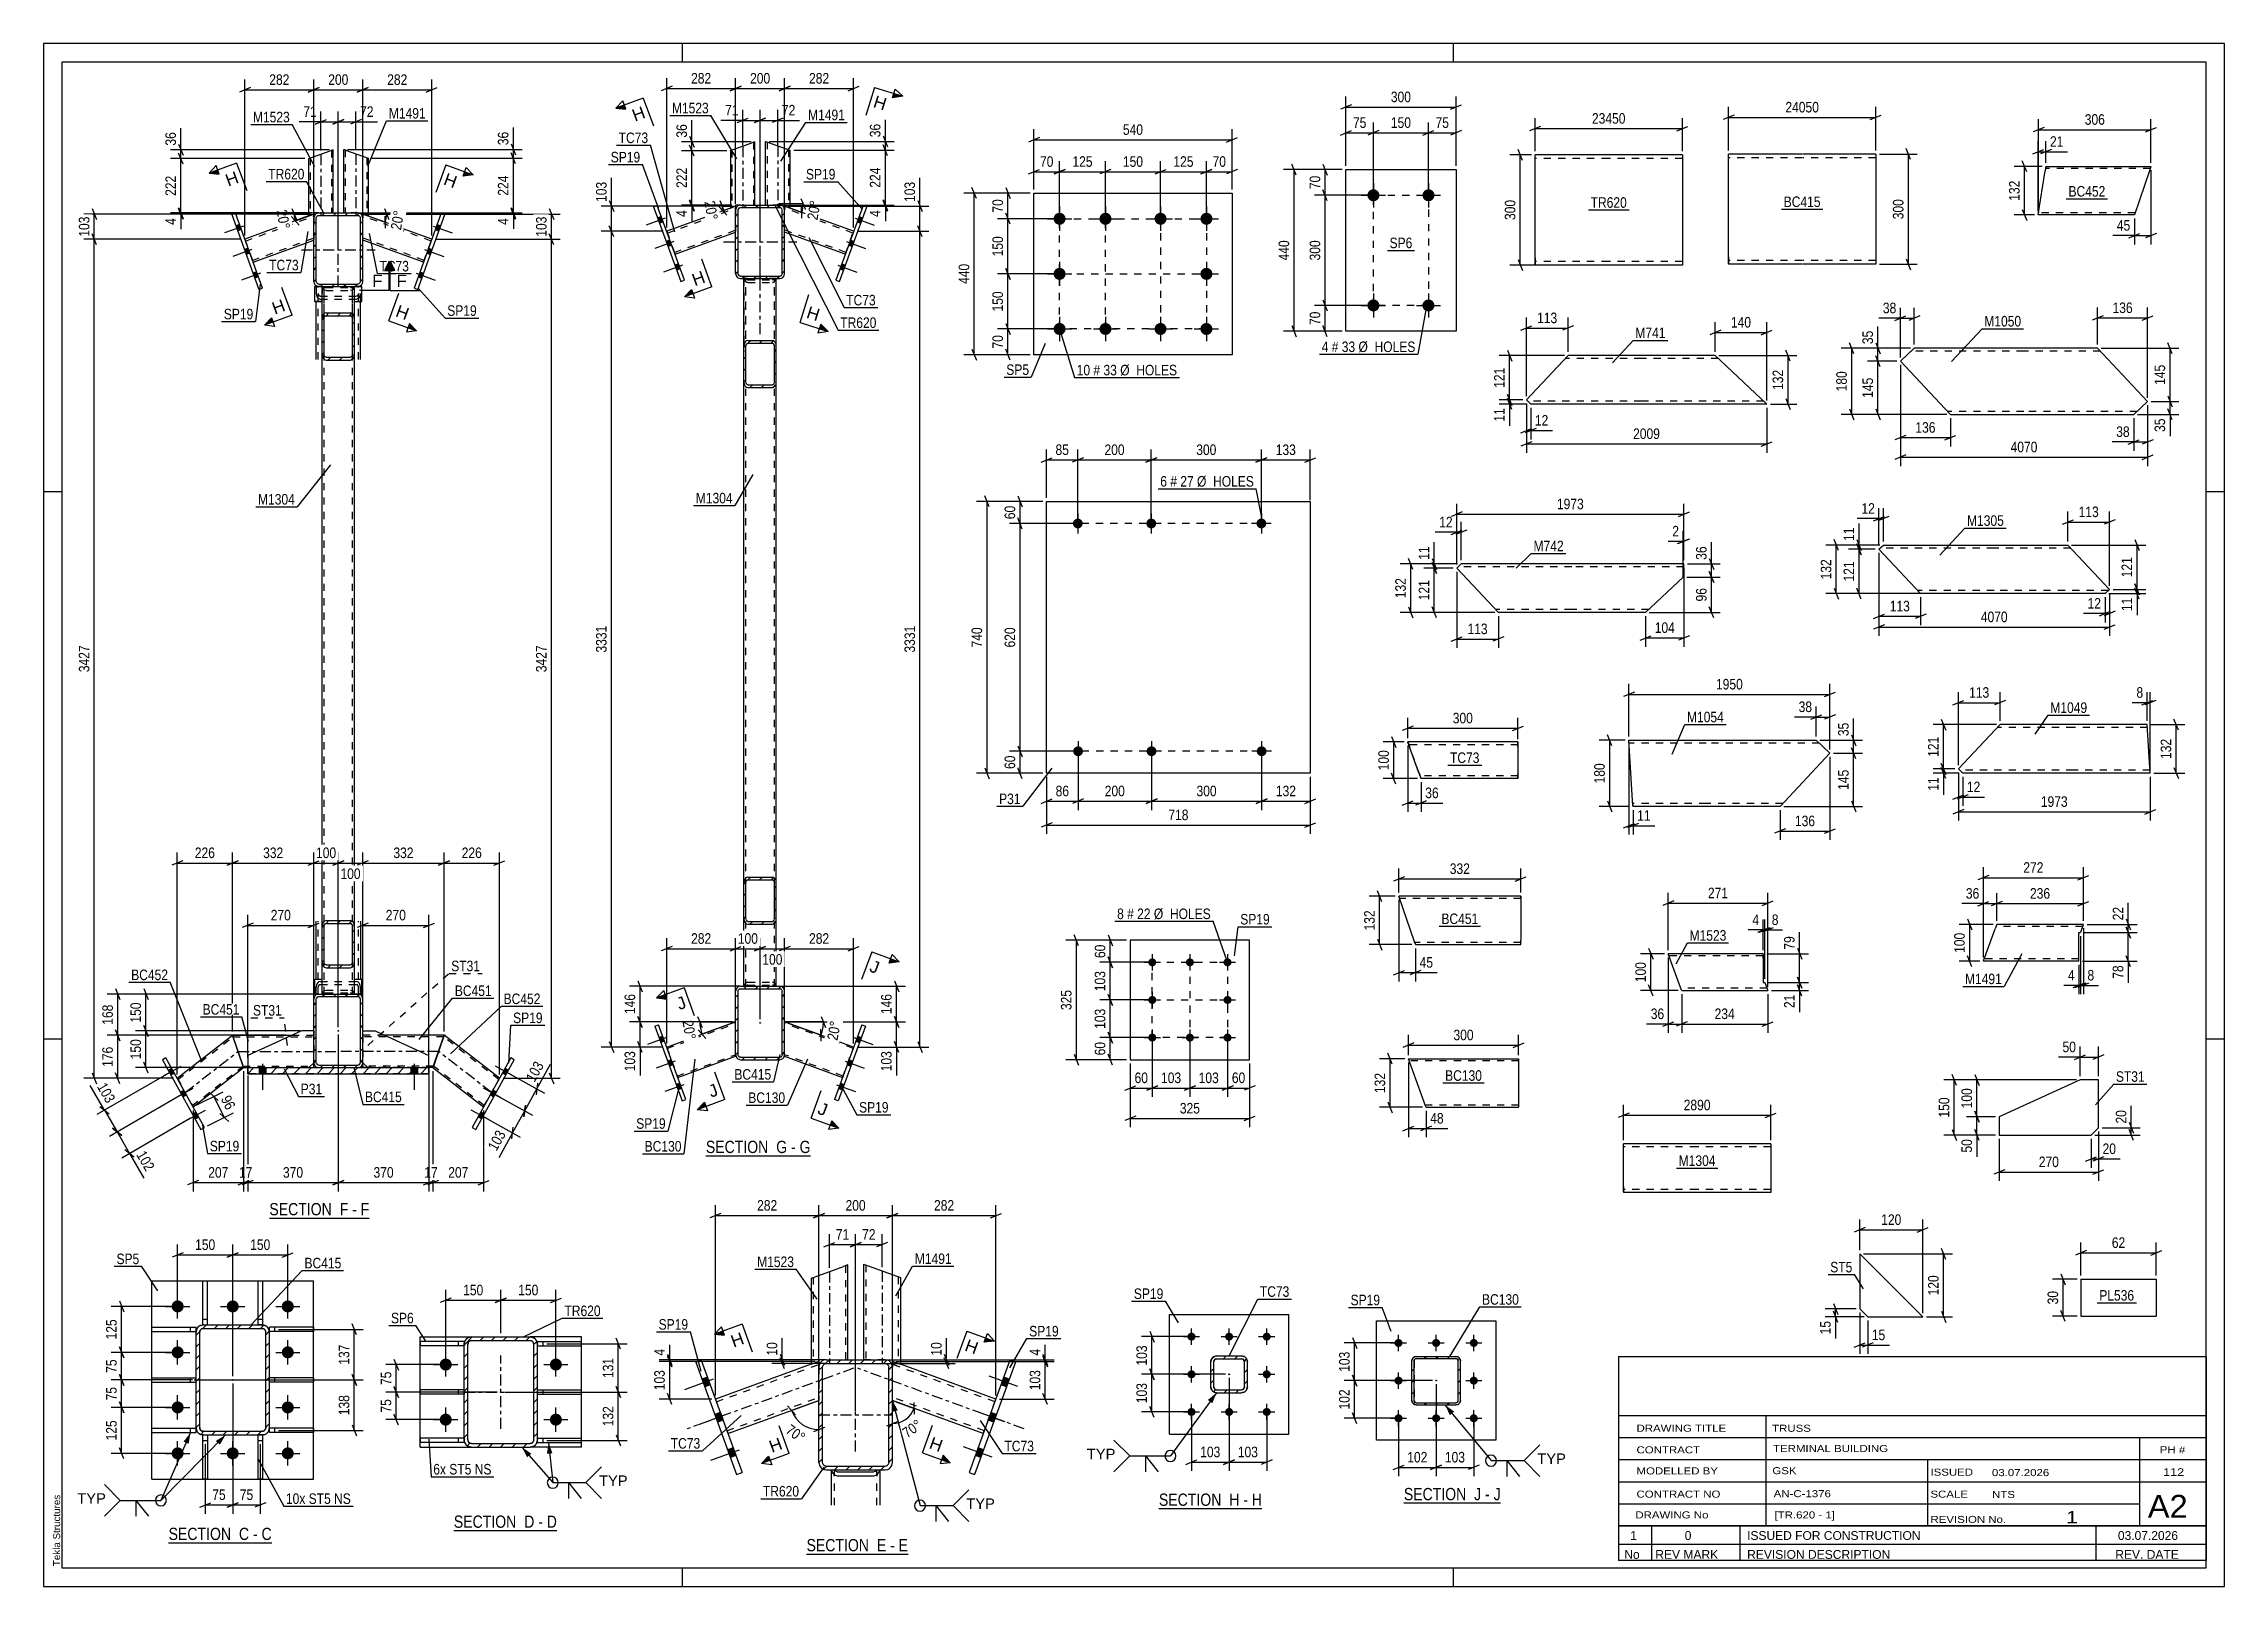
# Paper-space layout 'Layout1' of a CAD drawing. Header units: millimetres. Extents: x 0 to 594, y 0 to 420.
# The model-space entities are those that its viewports show. They can reach past a viewport. Long polylines and large blocks are cut down to what shows.
import ezdxf

# ---------------------------------------------------------------- set-up
doc = ezdxf.new("R2010")
doc.units = ezdxf.units.MM
doc.linetypes.add('DXK_LINE_DOT2', pattern=[3.9198, 1.9599, -1.9599])
doc.linetypes.add('DXK_LINE_DOT3', pattern=[5.9187, 2.979, -0.9799, 0.9799, -0.9799])
doc.layers.add('Viewport layer', color=7, linetype='Continuous', plot=False)
doc.styles.add('Arial', font='ARIAL.TTF', dxfattribs={"height": 0.2})
doc.styles.add('Arial Narrow', font='ARIALN.TTF', dxfattribs={"height": 0.2})

# ---------------------------------------------------------------- blocks, each defined once
blk = doc.blocks.new('Unknown-761544929-18 - 5985')
at = {"color": 6, "linetype": 'Continuous'}
blk.add_line((180.39, 117.22), (208.89, 117.22), dxfattribs=at)
at = {"color": 0, "linetype": 'Continuous'}
blk.add_wipeout([(198.5, 117.97), (198.5, 121.47), (180.39, 121.47), (180.39, 117.97)], dxfattribs=at)
blk.add_wipeout([(202.53, 117.97), (202.53, 121.47), (199.55, 121.47), (199.55, 117.97)], dxfattribs=at)
at = {"color": 7, "linetype": 'Continuous', "style": 'Arial Narrow'}
blk.add_text('SECTION ', height=3.34, dxfattribs=at).set_placement((180.39, 117.97))
at = {"color": 0, "linetype": 'Continuous'}
blk.add_wipeout([(204.86, 117.97), (204.86, 121.47), (203.58, 121.47), (203.58, 117.97)], dxfattribs=at)
at = {"color": 7, "linetype": 'Continuous', "style": 'Arial Narrow'}
blk.add_text('G', height=3.34, dxfattribs=at).set_placement((199.55, 117.97))
at = {"color": 0, "linetype": 'Continuous'}
blk.add_wipeout([(208.89, 117.97), (208.89, 121.47), (205.91, 121.47), (205.91, 117.97)], dxfattribs=at)
at = {"color": 7, "linetype": 'Continuous', "style": 'Arial Narrow'}
for s, p in [('-', (203.58, 117.97)), ('G', (205.91, 117.97))]:
    blk.add_text(s, height=3.34, dxfattribs=at).set_placement(p)
blk = doc.blocks.new('Unknown-761544929-1135')
at = {"color": 5, "linetype": 'Continuous'}
for p, q in [((594, 420), (0, 420)), ((0, 420), (0, 0)), ((174, 415), (174, 420)), ((384, 415), (384, 420)), ((594, 0), (594, 420)), ((589, 415), (5, 415)), ((5, 415), (5, 5)), ((589, 5), (589, 415)), ((5, 298), (0, 298)), ((594, 298), (589, 298)), ((5, 149), (0, 149)), ((594, 149), (589, 149)), ((0, 0), (594, 0)), ((5, 5), (589, 5)), ((174, 0), (174, 5)), ((384, 0), (384, 5))]:
    blk.add_line(p, q, dxfattribs=at)
at = {"color": 174, "linetype": 'Continuous', "style": 'Arial'}
blk.add_text('Tekla Structures', height=1.9102, rotation=90, dxfattribs=at).set_placement((4.5, 5.5))
blk = doc.blocks.new('Unknown-761544929-23266')
at = {"color": 7, "linetype": 'Continuous'}
for p, q in [((429, 16.5), (589, 16.5)), ((589, 16.5), (429, 16.5)), ((429, 16.5), (429, 11.5)), ((438, 16.5), (438, 11.5)), ((462, 16.5), (462, 11.5)), ((559, 16.5), (559, 11.5)), ((589, 16.5), (589, 11.5)), ((429, 11.5), (589, 11.5)), ((429, 11.5), (429, 7)), ((429, 11.5), (589, 11.5)), ((589, 7), (429, 7)), ((438, 11.5), (438, 7)), ((462, 11.5), (462, 7)), ((559, 11.5), (559, 7)), ((589, 11.5), (589, 7))]:
    blk.add_line(p, q, dxfattribs=at)
at = {"color": 7, "linetype": 'Continuous', "style": 'Arial Narrow'}
for s, height, width, p in [('1', 2.39, 1.196471, (432.16, 12.65)), ('0', 2.39, 1.196471, (447, 12.65)), ('ISSUED FOR CONSTRUCTION', 2.3861, 1.196471, (464, 12.65)), ('03.07.2026', 2.386, 1.196471, (565, 12.65)), ('No', 2.386, 1.2, (430.54, 7.5)), ('REV MARK', 2.386, 1.2, (439, 7.5)), ('REVISION DESCRIPTION', 2.3861, 1.2, (464, 7.5)), ('REV. DATE', 2.386, 1.2, (564.28, 7.5))]:
    blk.add_text(s, height=height, dxfattribs=dict(at, width=width)).set_placement(p)
blk = doc.blocks.new('Unknown-761544929-23267')
at = {"color": 7, "linetype": 'Continuous'}
for p, q in [((429, 62.55), (429, 16.5)), ((429, 62.55), (589, 62.55)), ((589, 62.5), (589, 16.5)), ((429, 46.5), (589, 46.5)), ((469.14, 46.5), (469.14, 16.5)), ((429, 40.5), (589, 40.5)), ((571, 16.6), (571, 40.5)), ((429, 34.5), (589, 34.5)), ((513.14, 34.5), (513.14, 16.5)), ((429, 28.5), (589, 28.5)), ((429, 22.5), (571, 22.5)), ((429, 16.5), (589, 16.5))]:
    blk.add_line(p, q, dxfattribs=at)
at = {"color": 7, "style": 'Arial Narrow'}
for s, height, width, p in [('DRAWING TITLE', 1.9089, 1.425378, (433.88, 42.1)), ('TRUSS', 1.909, 1.425378, (470.81, 42.09)), ('CONTRACT', 1.909, 1.425378, (433.88, 36.21)), ('TERMINAL BUILDING', 1.9089, 1.425378, (471.06, 36.57)), ('MODELLED BY', 1.9089, 1.425378, (433.88, 30.48)), ('GSK', 1.909, 1.425378, (470.88, 30.54)), ('ISSUED', 1.909, 1.425378, (513.94, 30.14)), ('03.07.2026', 1.909, 1.425378, (530.69, 30.02)), ('CONTRACT NO', 1.9089, 1.425378, (433.88, 24.16)), ('AN-C-1376', 1.909, 1.425378, (471.23, 24.28)), ('SCALE', 1.909, 1.425378, (513.94, 24.15)), ('A2', 6.204, 1.25, (573.14, 18.7)), ('DRAWING No', 1.909, 1.425378, (433.56, 18.5)), ('[TR.620 - 1]', 1.9089, 1.425378, (471.46, 18.49)), ('REVISION No.', 1.9089, 1.425378, (513.94, 17.27)), ('1', 3.34, 1.5, (550.91, 17.18))]:
    blk.add_text(s, height=height, dxfattribs=dict(at, width=width)).set_placement(p)
at = {"color": 7, "linetype": 'Continuous', "style": 'Arial Narrow', "width": 1.43}
for s, height, p in [('PH #', 1.909, (576.4, 36.25)), ('112', 2.1, (577.3, 30.05)), ('NTS', 1.909, (530.7, 24.05))]:
    blk.add_text(s, height=height, dxfattribs=at).set_placement(p)
blk = doc.blocks.new('Unknown-761544929-14 - 4061')
at = {"color": 6, "linetype": 'Continuous'}
blk.add_line((34.05, 11.87), (62.13, 11.87), dxfattribs=at)
at = {"color": 0, "linetype": 'Continuous'}
blk.add_wipeout([(52.16, 12.62), (52.16, 16.12), (34.05, 16.12), (34.05, 12.62)], dxfattribs=at)
blk.add_wipeout([(55.98, 12.62), (55.98, 16.12), (53.21, 16.12), (53.21, 12.62)], dxfattribs=at)
at = {"color": 7, "linetype": 'Continuous', "style": 'Arial Narrow'}
blk.add_text('SECTION ', height=3.34, dxfattribs=at).set_placement((34.05, 12.62))
at = {"color": 0, "linetype": 'Continuous'}
blk.add_wipeout([(58.31, 12.62), (58.31, 16.12), (57.03, 16.12), (57.03, 12.62)], dxfattribs=at)
at = {"color": 7, "linetype": 'Continuous', "style": 'Arial Narrow'}
blk.add_text('C', height=3.34, dxfattribs=at).set_placement((53.21, 12.62))
at = {"color": 0, "linetype": 'Continuous'}
blk.add_wipeout([(62.13, 12.62), (62.13, 16.12), (59.36, 16.12), (59.36, 12.62)], dxfattribs=at)
at = {"color": 7, "linetype": 'Continuous', "style": 'Arial Narrow'}
for s, p in [('-', (57.03, 12.62)), ('C', (59.36, 12.62))]:
    blk.add_text(s, height=3.34, dxfattribs=at).set_placement(p)
blk = doc.blocks.new('Unknown-761544929-15 - 5655')
at = {"color": 6, "linetype": 'Continuous'}
blk.add_line((111.74, 15.2), (139.81, 15.2), dxfattribs=at)
at = {"color": 0, "linetype": 'Continuous'}
blk.add_wipeout([(129.85, 15.95), (129.85, 19.45), (111.74, 19.45), (111.74, 15.95)], dxfattribs=at)
blk.add_wipeout([(133.67, 15.95), (133.67, 19.45), (130.9, 19.45), (130.9, 15.95)], dxfattribs=at)
at = {"color": 7, "linetype": 'Continuous', "style": 'Arial Narrow'}
blk.add_text('SECTION ', height=3.34, dxfattribs=at).set_placement((111.74, 15.95))
at = {"color": 0, "linetype": 'Continuous'}
blk.add_wipeout([(135.99, 15.95), (135.99, 19.45), (134.72, 19.45), (134.72, 15.95)], dxfattribs=at)
at = {"color": 7, "linetype": 'Continuous', "style": 'Arial Narrow'}
blk.add_text('D', height=3.34, dxfattribs=at).set_placement((130.9, 15.95))
at = {"color": 0, "linetype": 'Continuous'}
blk.add_wipeout([(139.81, 15.95), (139.81, 19.45), (137.04, 19.45), (137.04, 15.95)], dxfattribs=at)
at = {"color": 7, "linetype": 'Continuous', "style": 'Arial Narrow'}
for s, p in [('D', (137.04, 15.95)), ('-', (134.72, 15.95))]:
    blk.add_text(s, height=3.34, dxfattribs=at).set_placement(p)
blk = doc.blocks.new('Unknown-761544929-16 - 3647')
at = {"color": 6, "linetype": 'Continuous'}
blk.add_line((207.81, 8.8), (235.46, 8.8), dxfattribs=at)
at = {"color": 0, "linetype": 'Continuous'}
blk.add_wipeout([(225.92, 9.55), (225.92, 13.05), (207.81, 13.05), (207.81, 9.55)], dxfattribs=at)
blk.add_wipeout([(229.53, 9.55), (229.53, 13.05), (226.97, 13.05), (226.97, 9.55)], dxfattribs=at)
at = {"color": 7, "linetype": 'Continuous', "style": 'Arial Narrow'}
blk.add_text('SECTION ', height=3.34, dxfattribs=at).set_placement((207.81, 9.55))
at = {"color": 0, "linetype": 'Continuous'}
blk.add_wipeout([(231.85, 9.55), (231.85, 13.05), (230.58, 13.05), (230.58, 9.55)], dxfattribs=at)
at = {"color": 7, "linetype": 'Continuous', "style": 'Arial Narrow'}
blk.add_text('E', height=3.34, dxfattribs=at).set_placement((226.97, 9.55))
at = {"color": 0, "linetype": 'Continuous'}
blk.add_wipeout([(235.46, 9.55), (235.46, 13.05), (232.9, 13.05), (232.9, 9.55)], dxfattribs=at)
at = {"color": 7, "linetype": 'Continuous', "style": 'Arial Narrow'}
for s, p in [('E', (232.9, 9.55)), ('-', (230.58, 9.55))]:
    blk.add_text(s, height=3.34, dxfattribs=at).set_placement(p)
blk = doc.blocks.new('Unknown-761544929-17 - 6149')
at = {"color": 6, "linetype": 'Continuous'}
blk.add_line((61.49, 100.27), (88.7, 100.27), dxfattribs=at)
at = {"color": 0, "linetype": 'Continuous'}
blk.add_wipeout([(79.6, 101.02), (79.6, 104.52), (61.49, 104.52), (61.49, 101.02)], dxfattribs=at)
blk.add_wipeout([(82.99, 101.02), (82.99, 104.52), (80.65, 104.52), (80.65, 101.02)], dxfattribs=at)
at = {"color": 7, "linetype": 'Continuous', "style": 'Arial Narrow'}
blk.add_text('SECTION ', height=3.34, dxfattribs=at).set_placement((61.49, 101.02))
at = {"color": 0, "linetype": 'Continuous'}
blk.add_wipeout([(85.31, 101.02), (85.31, 104.52), (84.04, 104.52), (84.04, 101.02)], dxfattribs=at)
at = {"color": 7, "linetype": 'Continuous', "style": 'Arial Narrow'}
blk.add_text('F', height=3.34, dxfattribs=at).set_placement((80.65, 101.02))
at = {"color": 0, "linetype": 'Continuous'}
blk.add_wipeout([(88.7, 101.02), (88.7, 104.52), (86.36, 104.52), (86.36, 101.02)], dxfattribs=at)
at = {"color": 7, "linetype": 'Continuous', "style": 'Arial Narrow'}
for s, p in [('-', (84.04, 101.02)), ('F', (86.36, 101.02))]:
    blk.add_text(s, height=3.34, dxfattribs=at).set_placement(p)
blk = doc.blocks.new('Unknown-761544929-63 - 13837')
at = {"color": 6, "linetype": 'Continuous'}
blk.add_line((303.79, 21.18), (331.86, 21.18), dxfattribs=at)
at = {"color": 0, "linetype": 'Continuous'}
blk.add_wipeout([(321.89, 21.93), (321.89, 25.43), (303.79, 25.43), (303.79, 21.93)], dxfattribs=at)
blk.add_wipeout([(325.71, 21.93), (325.71, 25.43), (322.94, 25.43), (322.94, 21.93)], dxfattribs=at)
at = {"color": 7, "linetype": 'Continuous', "style": 'Arial Narrow'}
blk.add_text('SECTION ', height=3.34, dxfattribs=at).set_placement((303.79, 21.93))
at = {"color": 0, "linetype": 'Continuous'}
blk.add_wipeout([(328.04, 21.93), (328.04, 25.43), (326.76, 25.43), (326.76, 21.93)], dxfattribs=at)
at = {"color": 7, "linetype": 'Continuous', "style": 'Arial Narrow'}
blk.add_text('H', height=3.34, dxfattribs=at).set_placement((322.94, 21.93))
at = {"color": 0, "linetype": 'Continuous'}
blk.add_wipeout([(331.86, 21.93), (331.86, 25.43), (329.09, 25.43), (329.09, 21.93)], dxfattribs=at)
at = {"color": 7, "linetype": 'Continuous', "style": 'Arial Narrow'}
for s, p in [('H', (329.09, 21.93)), ('-', (326.76, 21.93))]:
    blk.add_text(s, height=3.34, dxfattribs=at).set_placement(p)
blk = doc.blocks.new('Unknown-761544929-64 - 14719')
at = {"color": 6, "linetype": 'Continuous'}
blk.add_line((370.5, 22.7), (396.86, 22.7), dxfattribs=at)
at = {"color": 0, "linetype": 'Continuous'}
blk.add_wipeout([(388.6, 23.45), (388.6, 26.95), (370.5, 26.95), (370.5, 23.45)], dxfattribs=at)
blk.add_wipeout([(391.57, 23.45), (391.57, 26.95), (389.65, 26.95), (389.65, 23.45)], dxfattribs=at)
at = {"color": 7, "linetype": 'Continuous', "style": 'Arial Narrow'}
blk.add_text('SECTION ', height=3.34, dxfattribs=at).set_placement((370.5, 23.45))
at = {"color": 0, "linetype": 'Continuous'}
blk.add_wipeout([(393.9, 23.45), (393.9, 26.95), (392.62, 26.95), (392.62, 23.45)], dxfattribs=at)
at = {"color": 7, "linetype": 'Continuous', "style": 'Arial Narrow'}
blk.add_text('J', height=3.34, dxfattribs=at).set_placement((389.65, 23.45))
at = {"color": 0, "linetype": 'Continuous'}
blk.add_wipeout([(396.86, 23.45), (396.86, 26.95), (394.95, 26.95), (394.95, 23.45)], dxfattribs=at)
at = {"color": 7, "linetype": 'Continuous', "style": 'Arial Narrow'}
for s, p in [('-', (392.62, 23.45)), ('J', (394.95, 23.45))]:
    blk.add_text(s, height=3.34, dxfattribs=at).set_placement(p)
blk = doc.blocks.new('Bolt-761544929-6003 - 5985')
at = {"linetype": 'Continuous'}
for points in [[(169.13, 148.43), (168.63, 149.81), (167.62, 149.44), (168.13, 148.07)], [(169.13, 148.43), (168.63, 149.81), (167.62, 149.44), (168.13, 148.07)], [(169.13, 148.43), (168.63, 149.81), (167.62, 149.44), (168.13, 148.07)], [(171.46, 142.01), (170.96, 143.39), (169.96, 143.02), (170.46, 141.64)], [(171.46, 142.01), (170.96, 143.39), (169.96, 143.02), (170.46, 141.64)], [(173.8, 135.59), (173.3, 136.97), (172.3, 136.6), (172.8, 135.22)], [(173.8, 135.59), (173.3, 136.97), (172.3, 136.6), (172.8, 135.22)], [(173.8, 135.59), (173.3, 136.97), (172.3, 136.6), (172.8, 135.22)]]:
    blk.add_hatch(color=1, dxfattribs=at).paths.add_polyline_path(points)
at = {"color": 1, "linetype": 'Continuous'}
for p, q in [((169.69, 149.42), (164.49, 147.52)), ((169.69, 149.42), (164.49, 147.52)), ((169.69, 149.42), (164.49, 147.52)), ((168.63, 149.81), (167.62, 149.44)), ((168.63, 149.81), (167.62, 149.44)), ((168.63, 149.81), (167.62, 149.44)), ((172.03, 142.99), (166.83, 141.1)), ((172.03, 142.99), (166.83, 141.1)), ((169.13, 148.43), (168.13, 148.07)), ((169.13, 148.43), (168.13, 148.07)), ((169.13, 148.43), (168.13, 148.07)), ((170.96, 143.39), (169.96, 143.02)), ((170.96, 143.39), (169.96, 143.02)), ((171.46, 142.01), (170.46, 141.64)), ((171.46, 142.01), (170.46, 141.64)), ((173.3, 136.97), (172.3, 136.6)), ((173.3, 136.97), (172.3, 136.6)), ((173.3, 136.97), (172.3, 136.6)), ((174.37, 136.57), (169.17, 134.68)), ((174.37, 136.57), (169.17, 134.68)), ((174.37, 136.57), (169.17, 134.68)), ((173.8, 135.59), (172.8, 135.22)), ((173.8, 135.59), (172.8, 135.22)), ((173.8, 135.59), (172.8, 135.22))]:
    blk.add_line(p, q, dxfattribs=at)
blk = doc.blocks.new('Part-761544929-6120 - 5985')
at = {"color": 2, "linetype": 'Continuous'}
for p, q in [((169.71, 146.83), (188.5, 153.67)), ((172.72, 138.56), (188.5, 144.31)), ((188.5, 144.31), (188.5, 144.72))]:
    blk.add_line(p, q, dxfattribs=at)
at = {"color": 7, "linetype": 'DXK_LINE_DOT2'}
for p, q in [((169.85, 146.46), (188.5, 153.25)), ((188.5, 144.72), (188.5, 153.67)), ((169.71, 146.83), (172.72, 138.56)), ((172.58, 138.94), (188.5, 144.73))]:
    blk.add_line(p, q, dxfattribs=at)
blk = doc.blocks.new('Part-761544929-6121 - 5985')
at = {"color": 2, "linetype": 'Continuous'}
for p, q in [((187.07, 375.25), (169.71, 368.93)), ((188.5, 375.77), (188.5, 374.72)), ((171.99, 362.66), (188.5, 368.67))]:
    blk.add_line(p, q, dxfattribs=at)
at = {"color": 7, "linetype": 'DXK_LINE_DOT2'}
for p, q in [((169.89, 368.43), (188.5, 375.2)), ((187.07, 375.25), (188.5, 375.77)), ((188.5, 374.72), (188.5, 368.67)), ((169.71, 368.93), (171.99, 362.66)), ((171.81, 363.16), (188.5, 369.24))]:
    blk.add_line(p, q, dxfattribs=at)
blk = doc.blocks.new('Bolt-761544929-6004 - 5985')
at = {"linetype": 'Continuous'}
for points in [[(221.71, 149.81), (221.21, 148.43), (222.21, 148.07), (222.72, 149.44)], [(221.71, 149.81), (221.21, 148.43), (222.21, 148.07), (222.72, 149.44)], [(221.71, 149.81), (221.21, 148.43), (222.21, 148.07), (222.72, 149.44)], [(219.38, 143.39), (218.87, 142.01), (219.88, 141.64), (220.38, 143.02)], [(219.38, 143.39), (218.87, 142.01), (219.88, 141.64), (220.38, 143.02)], [(217.04, 136.97), (216.54, 135.59), (217.54, 135.22), (218.04, 136.6)], [(217.04, 136.97), (216.54, 135.59), (217.54, 135.22), (218.04, 136.6)], [(217.04, 136.97), (216.54, 135.59), (217.54, 135.22), (218.04, 136.6)]]:
    blk.add_hatch(color=1, dxfattribs=at).paths.add_polyline_path(points)
at = {"color": 1, "linetype": 'Continuous'}
for p, q in [((220.65, 149.42), (225.85, 147.52)), ((220.65, 149.42), (225.85, 147.52)), ((220.65, 149.42), (225.85, 147.52)), ((221.71, 149.81), (222.72, 149.44)), ((221.71, 149.81), (222.72, 149.44)), ((221.71, 149.81), (222.72, 149.44)), ((218.31, 142.99), (223.51, 141.1)), ((218.31, 142.99), (223.51, 141.1)), ((219.38, 143.39), (220.38, 143.02)), ((219.38, 143.39), (220.38, 143.02)), ((221.21, 148.43), (222.21, 148.07)), ((221.21, 148.43), (222.21, 148.07)), ((221.21, 148.43), (222.21, 148.07)), ((217.04, 136.97), (218.04, 136.6)), ((217.04, 136.97), (218.04, 136.6)), ((217.04, 136.97), (218.04, 136.6)), ((218.87, 142.01), (219.88, 141.64)), ((218.87, 142.01), (219.88, 141.64)), ((215.97, 136.57), (221.17, 134.68)), ((215.97, 136.57), (221.17, 134.68)), ((215.97, 136.57), (221.17, 134.68)), ((216.54, 135.59), (217.54, 135.22)), ((216.54, 135.59), (217.54, 135.22)), ((216.54, 135.59), (217.54, 135.22))]:
    blk.add_line(p, q, dxfattribs=at)
blk = doc.blocks.new('Bolt-761544929-6005 - 5985')
at = {"linetype": 'Continuous'}
for points in [[(168.76, 371.53), (168.26, 372.9), (167.26, 372.54), (167.76, 371.16)], [(168.76, 371.53), (168.26, 372.9), (167.26, 372.54), (167.76, 371.16)], [(168.76, 371.53), (168.26, 372.9), (167.26, 372.54), (167.76, 371.16)], [(171.1, 365.11), (170.6, 366.48), (169.6, 366.12), (170.1, 364.74)], [(171.1, 365.11), (170.6, 366.48), (169.6, 366.12), (170.1, 364.74)], [(173.44, 358.68), (172.94, 360.06), (171.93, 359.7), (172.44, 358.32)], [(173.44, 358.68), (172.94, 360.06), (171.93, 359.7), (172.44, 358.32)], [(173.44, 358.68), (172.94, 360.06), (171.93, 359.7), (172.44, 358.32)]]:
    blk.add_hatch(color=1, dxfattribs=at).paths.add_polyline_path(points)
at = {"color": 1, "linetype": 'Continuous'}
for p, q in [((169.33, 372.51), (164.13, 370.62)), ((169.33, 372.51), (164.13, 370.62)), ((169.33, 372.51), (164.13, 370.62)), ((168.26, 372.9), (167.26, 372.54)), ((168.26, 372.9), (167.26, 372.54)), ((168.26, 372.9), (167.26, 372.54)), ((168.76, 371.53), (167.76, 371.16)), ((168.76, 371.53), (167.76, 371.16)), ((168.76, 371.53), (167.76, 371.16)), ((171.66, 366.09), (166.46, 364.2)), ((171.66, 366.09), (166.46, 364.2)), ((170.6, 366.48), (169.6, 366.12)), ((170.6, 366.48), (169.6, 366.12)), ((171.1, 365.11), (170.1, 364.74)), ((171.1, 365.11), (170.1, 364.74)), ((174, 359.67), (168.8, 357.78)), ((174, 359.67), (168.8, 357.78)), ((174, 359.67), (168.8, 357.78)), ((172.94, 360.06), (171.93, 359.7)), ((172.94, 360.06), (171.93, 359.7)), ((172.94, 360.06), (171.93, 359.7)), ((173.44, 358.68), (172.44, 358.32)), ((173.44, 358.68), (172.44, 358.32)), ((173.44, 358.68), (172.44, 358.32))]:
    blk.add_line(p, q, dxfattribs=at)
blk = doc.blocks.new('Bolt-761544929-6006 - 5985')
at = {"linetype": 'Continuous'}
for points in [[(222.08, 372.9), (221.58, 371.53), (222.58, 371.16), (223.08, 372.54)], [(222.08, 372.9), (221.58, 371.53), (222.58, 371.16), (223.08, 372.54)], [(222.08, 372.9), (221.58, 371.53), (222.58, 371.16), (223.08, 372.54)], [(219.74, 366.48), (219.24, 365.11), (220.24, 364.74), (220.74, 366.12)], [(219.74, 366.48), (219.24, 365.11), (220.24, 364.74), (220.74, 366.12)], [(217.4, 360.06), (216.9, 358.68), (217.9, 358.32), (218.41, 359.7)], [(217.4, 360.06), (216.9, 358.68), (217.9, 358.32), (218.41, 359.7)], [(217.4, 360.06), (216.9, 358.68), (217.9, 358.32), (218.41, 359.7)]]:
    blk.add_hatch(color=1, dxfattribs=at).paths.add_polyline_path(points)
at = {"color": 1, "linetype": 'Continuous'}
for p, q in [((221.01, 372.51), (226.21, 370.62)), ((221.01, 372.51), (226.21, 370.62)), ((221.01, 372.51), (226.21, 370.62)), ((221.58, 371.53), (222.58, 371.16)), ((221.58, 371.53), (222.58, 371.16)), ((221.58, 371.53), (222.58, 371.16)), ((222.08, 372.9), (223.08, 372.54)), ((222.08, 372.9), (223.08, 372.54)), ((222.08, 372.9), (223.08, 372.54)), ((218.68, 366.09), (223.88, 364.2)), ((218.68, 366.09), (223.88, 364.2)), ((219.24, 365.11), (220.24, 364.74)), ((219.24, 365.11), (220.24, 364.74)), ((219.74, 366.48), (220.74, 366.12)), ((219.74, 366.48), (220.74, 366.12)), ((216.34, 359.67), (221.54, 357.78)), ((216.34, 359.67), (221.54, 357.78)), ((216.34, 359.67), (221.54, 357.78)), ((216.9, 358.68), (217.9, 358.32)), ((216.9, 358.68), (217.9, 358.32)), ((216.9, 358.68), (217.9, 358.32)), ((217.4, 360.06), (218.41, 359.7)), ((217.4, 360.06), (218.41, 359.7)), ((217.4, 360.06), (218.41, 359.7))]:
    blk.add_line(p, q, dxfattribs=at)
blk = doc.blocks.new('Part-761544929-6019 - 5985')
at = {"linetype": 'Continuous'}
h = blk.add_hatch(dxfattribs=at)
h.set_pattern_fill('', scale=0.7, style=0, pattern_type=0)
h.set_pattern_definition([(45, (188.5033, 357.3911), (-1.57154, 1.57154), [])])
h.paths.add_polyline_path([(188.5, 374.72), (188.5, 357.39), (188.6, 356.88), (188.89, 356.45), (189.33, 356.16), (189.84, 356.06), (200.5, 356.06), (201.01, 356.16), (201.45, 356.45), (201.74, 356.88), (201.84, 357.39), (201.84, 374.72), (201.74, 375.23), (201.45, 375.67), (201.01, 375.96), (200.5, 376.06), (189.84, 376.06), (189.33, 375.96), (188.89, 375.67), (188.6, 375.23)])
h.paths.add_polyline_path([(189.37, 375.2), (189.58, 375.34), (189.84, 375.39), (200.5, 375.39), (200.76, 375.34), (200.97, 375.2), (201.12, 374.98), (201.17, 374.72), (201.17, 357.39), (201.12, 357.14), (200.97, 356.92), (200.76, 356.78), (200.5, 356.72), (189.84, 356.72), (189.58, 356.78), (189.37, 356.92), (189.22, 357.14), (189.17, 357.39), (189.17, 374.72), (189.22, 374.98)])
at = {"color": 2, "linetype": 'Continuous'}
for p, q in [((188.6, 375.23), (188.5, 374.72)), ((188.5, 357.39), (188.5, 374.72)), ((189.17, 374.72), (189.22, 374.98)), ((189.17, 357.39), (189.17, 374.72)), ((189.84, 376.06), (189.33, 375.96)), ((189.58, 375.34), (189.84, 375.39)), ((189.84, 376.06), (200.5, 376.06)), ((189.84, 375.39), (200.5, 375.39)), ((201.01, 375.96), (200.5, 376.06)), ((200.5, 375.39), (200.76, 375.34)), ((201.12, 374.98), (201.17, 374.72)), ((201.17, 357.39), (201.17, 374.72)), ((201.84, 374.72), (201.74, 375.23)), ((201.84, 357.39), (201.84, 374.72)), ((188.5, 357.39), (188.6, 356.88)), ((189.22, 357.14), (189.17, 357.39)), ((189.84, 356.72), (189.58, 356.78)), ((189.84, 356.72), (200.5, 356.72)), ((200.76, 356.78), (200.5, 356.72)), ((201.17, 357.39), (201.12, 357.14)), ((201.74, 356.88), (201.84, 357.39)), ((189.33, 356.16), (189.84, 356.06)), ((189.84, 356.06), (200.5, 356.06)), ((200.5, 356.06), (201.01, 356.16))]:
    blk.add_line(p, q, dxfattribs=at)
at = {"color": 7, "linetype": 'DXK_LINE_DOT3'}
for p, q in [((195.17, 356.06), (195.17, 376.06)), ((185.17, 366.06), (205.17, 366.06))]:
    blk.add_line(p, q, dxfattribs=at)
at = {"color": 2, "linetype": 'Continuous'}
for centre, radius, start, end in [((189.84, 374.72), 1.33, 112.5, 157.5), ((189.84, 374.72), 0.667, 112.5, 157.5), ((200.5, 374.72), 0.667, 22.5, 67.5), ((200.5, 374.72), 1.33, 22.5, 67.5), ((189.84, 357.39), 1.33, 202.5, 247.5), ((189.84, 357.39), 0.667, 202.5, 247.5), ((200.5, 357.39), 0.667, 292.5, 337.5), ((200.5, 357.39), 1.33, 292.5, 337.5)]:
    blk.add_arc(centre, radius, start, end, dxfattribs=at)
blk = doc.blocks.new('Part-761544929-6086 - 5985')
at = {"color": 2, "linetype": 'Continuous'}
for p, q in [((166.51, 152.51), (167.51, 152.88)), ((166.51, 152.51), (173.92, 132.15)), ((174.92, 132.52), (167.51, 152.88)), ((173.92, 132.15), (174.92, 132.52))]:
    blk.add_line(p, q, dxfattribs=at)
blk = doc.blocks.new('Part-761544929-6022 - 5985')
at = {"color": 2, "linetype": 'Continuous'}
for p, q in [((187.13, 390.88), (192.94, 392.99)), ((193.74, 393.28), (192.94, 392.99)), ((193.74, 376.06), (193.74, 393.28)), ((187.07, 390.85), (187.13, 390.88)), ((187.07, 390.85), (187.07, 375.25)), ((188.5, 375.77), (187.07, 375.25)), ((189.84, 376.06), (188.5, 376.06)), ((188.5, 376.06), (188.5, 375.77))]:
    blk.add_line(p, q, dxfattribs=at)
at = {"color": 7, "linetype": 'DXK_LINE_DOT3'}
blk.add_line((190.41, 392.07), (190.41, 375.25), dxfattribs=at)
at = {"color": 7, "linetype": 'DXK_LINE_DOT2'}
for p, q in [((193.34, 393.14), (193.34, 376.06)), ((187.47, 391), (187.5, 391.01)), ((187.47, 391), (187.47, 375.39)), ((189.84, 376.06), (193.74, 376.06))]:
    blk.add_line(p, q, dxfattribs=at)
blk = doc.blocks.new('Part-761544929-6087 - 5985')
at = {"color": 2, "linetype": 'Continuous'}
for p, q in [((222.83, 152.88), (215.42, 132.52)), ((223.83, 152.51), (216.42, 132.15)), ((222.83, 152.88), (223.83, 152.51)), ((216.42, 132.15), (215.42, 132.52))]:
    blk.add_line(p, q, dxfattribs=at)
blk = doc.blocks.new('Part-761544929-6023 - 5985')
at = {"color": 2, "linetype": 'Continuous'}
for p, q in [((196.64, 376.06), (196.64, 393.39)), ((196.64, 393.39), (196.7, 393.36)), ((196.7, 393.36), (196.87, 393.3)), ((196.87, 393.3), (197.44, 393.1)), ((197.44, 393.1), (203.3, 390.96)), ((203.3, 390.96), (203.3, 375.23)), ((200.5, 376.06), (201.84, 376.06)), ((201.84, 376.06), (201.84, 375.77)), ((201.84, 375.77), (203.24, 375.26)), ((203.3, 375.23), (203.24, 375.26))]:
    blk.add_line(p, q, dxfattribs=at)
at = {"color": 7, "linetype": 'DXK_LINE_DOT2'}
for p, q in [((196.87, 393.3), (197.28, 393.15)), ((197.04, 393.24), (197.04, 376.06)), ((197.04, 393.24), (197.07, 393.23)), ((197.13, 393.21), (197.44, 393.1)), ((202.9, 391.11), (202.9, 375.38)), ((200.5, 376.06), (196.64, 376.06))]:
    blk.add_line(p, q, dxfattribs=at)
at = {"color": 7, "linetype": 'DXK_LINE_DOT3'}
blk.add_line((199.97, 392.17), (199.97, 375.23), dxfattribs=at)
blk = doc.blocks.new('Part-761544929-6143 - 5985')
at = {"linetype": 'Continuous'}
h = blk.add_hatch(dxfattribs=at)
h.set_pattern_fill('', scale=0.7, style=0, pattern_type=0)
h.set_pattern_definition([(45, (190.77, 327.8989), (-1.57154, 1.57154), [])])
h.paths.add_polyline_path([(190.77, 337.63), (190.77, 327.9), (190.85, 327.3), (191.08, 326.8), (191.43, 326.46), (191.84, 326.34), (198.5, 326.34), (198.91, 326.46), (199.26, 326.8), (199.49, 327.3), (199.57, 327.9), (199.57, 337.63), (199.49, 338.23), (199.26, 338.73), (198.91, 339.07), (198.5, 339.19), (191.84, 339.19), (191.43, 339.07), (191.08, 338.73), (190.85, 338.23)])
h.paths.add_polyline_path([(191.46, 338.18), (191.63, 338.35), (191.84, 338.41), (198.5, 338.41), (198.71, 338.35), (198.88, 338.18), (199, 337.93), (199.04, 337.63), (199.04, 327.9), (199, 327.6), (198.88, 327.35), (198.71, 327.18), (198.5, 327.12), (191.84, 327.12), (191.63, 327.18), (191.46, 327.35), (191.34, 327.6), (191.3, 327.9), (191.3, 337.63), (191.34, 337.93)])
at = {"color": 2, "linetype": 'Continuous'}
for p, q in [((190.77, 337.63), (190.77, 356.06)), ((199.57, 337.63), (199.57, 356.06)), ((191.84, 339.19), (191.43, 339.07)), ((191.84, 339.19), (198.5, 339.19)), ((198.91, 339.07), (198.5, 339.19)), ((190.85, 338.23), (190.77, 337.63)), ((190.77, 327.9), (190.77, 337.63)), ((191.3, 337.63), (191.34, 337.93)), ((191.3, 327.9), (191.3, 337.63)), ((191.63, 338.35), (191.84, 338.41)), ((191.84, 338.41), (198.5, 338.41)), ((198.5, 338.41), (198.71, 338.35)), ((199, 337.93), (199.04, 337.63)), ((199.04, 327.9), (199.04, 337.63)), ((199.57, 337.63), (199.49, 338.23)), ((199.57, 327.9), (199.57, 337.63)), ((190.77, 327.9), (190.85, 327.3)), ((191.34, 327.6), (191.3, 327.9)), ((191.84, 327.12), (191.63, 327.18)), ((191.84, 327.12), (198.5, 327.12)), ((198.71, 327.18), (198.5, 327.12)), ((199.04, 327.9), (199, 327.6)), ((199.49, 327.3), (199.57, 327.9)), ((191.43, 326.46), (191.84, 326.34)), ((191.84, 326.34), (198.5, 326.34)), ((198.5, 326.34), (198.91, 326.46))]:
    blk.add_line(p, q, dxfattribs=at)
at = {"color": 7, "linetype": 'DXK_LINE_DOT2'}
for p, q in [((190.77, 356.06), (199.57, 356.06)), ((190.85, 355.92), (190.83, 356.06)), ((191.3, 327.9), (191.3, 356.06)), ((191.42, 356.06), (191.46, 355.96)), ((191.84, 354.96), (191.43, 355.08)), ((191.46, 355.96), (191.63, 355.79)), ((191.63, 355.79), (191.84, 355.74)), ((191.84, 355.74), (198.5, 355.74)), ((191.84, 354.96), (198.5, 354.96)), ((198.5, 355.74), (198.71, 355.79)), ((198.91, 355.08), (198.5, 354.96)), ((198.71, 355.79), (198.88, 355.96)), ((198.88, 355.96), (198.92, 356.06)), ((199.04, 327.9), (199.04, 356.06)), ((199.51, 356.06), (199.49, 355.92)), ((190.77, 327.9), (190.77, 337.63)), ((199.57, 327.9), (199.57, 337.63))]:
    blk.add_line(p, q, dxfattribs=at)
for centre, start, end in [((192.23, 356.24), 193.29492, 235.5336), ((198.11, 356.24), 304.4664, 346.70508)]:
    blk.add_arc(centre, 1.42, start, end, dxfattribs=at)
at = {"color": 2, "linetype": 'Continuous'}
for centre, radius, start, end in [((192.23, 337.9), 1.42, 124.4664, 166.70508), ((198.11, 337.9), 1.42, 13.29492, 55.5336), ((192.03, 337.77), 0.709, 124.4664, 166.70508), ((198.31, 337.77), 0.709, 13.29492, 55.5336), ((192.23, 327.63), 1.42, 193.29492, 235.5336), ((192.03, 327.76), 0.709, 193.29492, 235.5336), ((198.31, 327.76), 0.709, 304.4664, 346.70508), ((198.11, 327.63), 1.42, 304.4664, 346.70508)]:
    blk.add_arc(centre, radius, start, end, dxfattribs=at)
blk = doc.blocks.new('Part-761544929-6079 - 5985')
at = {"linetype": 'Continuous'}
h = blk.add_hatch(dxfattribs=at)
h.set_pattern_fill('', scale=0.7, style=0, pattern_type=0)
h.set_pattern_definition([(45, (188.5033, 144.7245), (-1.57154, 1.57154), [])])
h.paths.add_polyline_path([(188.5, 162.06), (188.5, 144.72), (188.6, 144.21), (188.89, 143.78), (189.33, 143.49), (189.84, 143.39), (200.5, 143.39), (201.01, 143.49), (201.45, 143.78), (201.74, 144.21), (201.84, 144.72), (201.84, 162.06), (201.74, 162.57), (201.45, 163), (201.01, 163.29), (200.5, 163.39), (189.84, 163.39), (189.33, 163.29), (188.89, 163), (188.6, 162.57)])
h.paths.add_polyline_path([(189.37, 162.53), (189.58, 162.67), (189.84, 162.72), (200.5, 162.72), (200.76, 162.67), (200.97, 162.53), (201.12, 162.31), (201.17, 162.06), (201.17, 144.72), (201.12, 144.47), (200.97, 144.25), (200.76, 144.11), (200.5, 144.06), (189.84, 144.06), (189.58, 144.11), (189.37, 144.25), (189.22, 144.47), (189.17, 144.72), (189.17, 162.06), (189.22, 162.31)])
blk.add_hatch(color=246, dxfattribs=at).paths.add_polyline_path([(195.17, 153.29, -1), (195.17, 153.49, -1)])
at = {"color": 2, "linetype": 'Continuous'}
for p, q in [((188.6, 162.57), (188.5, 162.06)), ((188.5, 144.72), (188.5, 162.06)), ((189.17, 162.06), (189.22, 162.31)), ((189.17, 144.72), (189.17, 162.06)), ((189.84, 163.39), (189.33, 163.29)), ((189.58, 162.67), (189.84, 162.72)), ((189.84, 163.39), (200.5, 163.39)), ((189.84, 162.72), (200.5, 162.72)), ((201.01, 163.29), (200.5, 163.39)), ((200.5, 162.72), (200.76, 162.67)), ((201.12, 162.31), (201.17, 162.06)), ((201.17, 144.72), (201.17, 162.06)), ((201.84, 162.06), (201.74, 162.57)), ((201.84, 144.72), (201.84, 162.06)), ((188.5, 144.72), (188.6, 144.21)), ((189.22, 144.47), (189.17, 144.72)), ((189.33, 143.49), (189.84, 143.39)), ((189.84, 144.06), (189.58, 144.11)), ((189.84, 144.06), (200.5, 144.06)), ((189.84, 143.39), (200.5, 143.39)), ((200.76, 144.11), (200.5, 144.06)), ((200.5, 143.39), (201.01, 143.49)), ((201.17, 144.72), (201.12, 144.47)), ((201.74, 144.21), (201.84, 144.72))]:
    blk.add_line(p, q, dxfattribs=at)
at = {"color": 7, "linetype": 'DXK_LINE_DOT3'}
blk.add_line((195.17, 153.39), (195.17, 153.39), dxfattribs=at)
at = {"color": 246, "linetype": 'DXK_LINE_DOT2'}
blk.add_line((195.17, 153.39), (195.17, 153.39), dxfattribs=at)
at = {"color": 246, "linetype": 'Continuous'}
blk.add_circle((195.17, 153.39), 0.1, dxfattribs=at)
at = {"color": 2, "linetype": 'Continuous'}
for centre, radius, start, end in [((189.84, 162.06), 1.33, 112.5, 157.5), ((189.84, 162.06), 0.667, 112.5, 157.5), ((200.5, 162.06), 0.667, 22.5, 67.5), ((200.5, 162.06), 1.33, 22.5, 67.5), ((189.84, 144.72), 1.33, 202.5, 247.5), ((189.84, 144.72), 0.667, 202.5, 247.5), ((200.5, 144.72), 0.667, 292.5, 337.5), ((200.5, 144.72), 1.33, 292.5, 337.5)]:
    blk.add_arc(centre, radius, start, end, dxfattribs=at)
blk = doc.blocks.new('Part-761544929-6088 - 5985')
at = {"color": 2, "linetype": 'Continuous'}
for p, q in [((166.14, 375.61), (167.14, 375.97)), ((166.14, 375.61), (173.55, 355.25)), ((174.55, 355.61), (167.14, 375.97)), ((173.55, 355.25), (174.55, 355.61))]:
    blk.add_line(p, q, dxfattribs=at)
blk = doc.blocks.new('Part-761544929-6089 - 5985')
at = {"color": 2, "linetype": 'Continuous'}
for p, q in [((223.2, 375.97), (215.79, 355.61)), ((216.79, 355.25), (224.2, 375.61)), ((224.2, 375.61), (223.2, 375.97)), ((215.79, 355.61), (216.79, 355.25))]:
    blk.add_line(p, q, dxfattribs=at)
blk = doc.blocks.new('Part-761544929-6090 - 5985')
at = {"color": 2, "linetype": 'Continuous'}
for p, q in [((220.63, 146.83), (201.84, 153.67)), ((201.84, 144.37), (201.84, 144.72)), ((201.84, 144.37), (201.84, 144.31)), ((201.84, 144.31), (217.62, 138.56))]:
    blk.add_line(p, q, dxfattribs=at)
at = {"color": 7, "linetype": 'DXK_LINE_DOT2'}
for p, q in [((201.84, 153.61), (201.84, 153.67)), ((201.84, 144.72), (201.84, 153.67)), ((220.49, 146.46), (201.84, 153.25)), ((217.76, 138.94), (201.84, 144.73)), ((217.62, 138.56), (220.63, 146.83))]:
    blk.add_line(p, q, dxfattribs=at)
blk = doc.blocks.new('Part-761544929-6091 - 5985')
at = {"color": 2, "linetype": 'Continuous'}
for p, q in [((201.84, 375.77), (201.84, 374.72)), ((220.63, 368.93), (203.3, 375.23)), ((218.35, 362.66), (201.84, 368.67))]:
    blk.add_line(p, q, dxfattribs=at)
at = {"color": 7, "linetype": 'DXK_LINE_DOT2'}
for p, q in [((203.3, 375.23), (201.84, 375.77)), ((201.84, 375.77), (201.84, 375.43)), ((220.45, 368.43), (201.84, 375.2)), ((201.84, 368.67), (201.84, 374.72)), ((218.53, 363.16), (201.84, 369.24)), ((218.35, 362.66), (220.63, 368.93))]:
    blk.add_line(p, q, dxfattribs=at)
blk = doc.blocks.new('Part-761544929-6114 - 5985')
at = {"color": 7, "linetype": 'DXK_LINE_DOT2'}
for p, q in [((190.77, 163.39), (190.77, 183.39)), ((191.3, 163.39), (191.3, 183.39)), ((199.04, 163.39), (199.04, 183.39)), ((199.57, 163.39), (199.57, 183.39)), ((190.77, 163.39), (199.57, 163.39)), ((190.85, 163.53), (190.83, 163.39)), ((191.42, 163.39), (191.46, 163.49)), ((191.63, 164.43), (191.43, 164.37)), ((191.46, 163.49), (191.63, 163.65)), ((191.84, 164.49), (191.63, 164.43)), ((191.63, 163.65), (191.84, 163.71)), ((191.84, 164.49), (198.5, 164.49)), ((191.84, 163.71), (198.5, 163.71)), ((198.91, 164.37), (198.5, 164.49)), ((198.5, 163.71), (198.71, 163.65)), ((198.71, 163.65), (198.88, 163.49)), ((198.88, 163.49), (198.92, 163.39)), ((199.51, 163.39), (199.49, 163.53))]:
    blk.add_line(p, q, dxfattribs=at)
for centre, start, end in [((192.23, 163.21), 124.46641, 166.70508), ((198.11, 163.21), 13.29492, 55.53359)]:
    blk.add_arc(centre, 1.42, start, end, dxfattribs=at)
blk = doc.blocks.new('Part-761544929-6126 - 5985')
at = {"color": 7, "linetype": 'DXK_LINE_DOT2'}
for p, q in [((190.77, 356.06), (199.57, 356.06)), ((190.77, 327.9), (190.77, 356.06)), ((191.3, 163.39), (191.3, 356.06)), ((199.04, 163.39), (199.04, 356.06)), ((199.57, 327.9), (199.57, 356.06)), ((190.77, 163.39), (190.77, 191.55)), ((199.57, 163.39), (199.57, 191.55)), ((190.77, 163.39), (199.57, 163.39))]:
    blk.add_line(p, q, dxfattribs=at)
at = {"color": 2, "linetype": 'Continuous'}
for p, q in [((190.77, 191.55), (190.77, 327.9)), ((199.57, 191.55), (199.57, 327.9))]:
    blk.add_line(p, q, dxfattribs=at)
blk = doc.blocks.new('Part-761544929-6141 - 5985')
at = {"color": 7, "linetype": 'DXK_LINE_DOT3'}
blk.add_line((195.17, 340.93), (195.17, 363.34), dxfattribs=at)
at = {"color": 7, "linetype": 'DXK_LINE_DOT2'}
for p, q in [((199.57, 356.06), (190.77, 356.06)), ((190.77, 356.06), (190.77, 336.06)), ((190.83, 356.06), (190.85, 355.92)), ((191.3, 336.06), (191.3, 356.06)), ((191.46, 355.96), (191.42, 356.06)), ((191.43, 355.08), (191.84, 354.96)), ((191.63, 355.79), (191.46, 355.96)), ((191.84, 355.74), (191.63, 355.79)), ((191.84, 355.74), (198.5, 355.74)), ((191.84, 354.96), (198.5, 354.96)), ((198.71, 355.79), (198.5, 355.74)), ((198.5, 354.96), (198.88, 355.07)), ((198.88, 355.96), (198.71, 355.79)), ((198.92, 356.06), (198.88, 355.96)), ((198.88, 355.07), (198.91, 355.08)), ((199.04, 336.06), (199.04, 356.06)), ((199.49, 355.92), (199.51, 356.06)), ((199.57, 336.06), (199.57, 356.06))]:
    blk.add_line(p, q, dxfattribs=at)
for centre, start, end in [((192.23, 356.24), 193.29492, 235.53359), ((198.11, 356.24), 304.46641, 346.70508)]:
    blk.add_arc(centre, 1.42, start, end, dxfattribs=at)
blk = doc.blocks.new('Part-761544929-6142 - 5985')
at = {"linetype": 'Continuous'}
h = blk.add_hatch(dxfattribs=at)
h.set_pattern_fill('', scale=0.7, style=0, pattern_type=0)
h.set_pattern_definition([(45, (190.77, 181.819), (-1.57154, 1.57154), [])])
h.paths.add_polyline_path([(190.77, 191.55), (190.77, 181.82), (190.85, 181.22), (191.08, 180.72), (191.43, 180.38), (191.84, 180.26), (198.5, 180.26), (198.91, 180.38), (199.26, 180.72), (199.49, 181.22), (199.57, 181.82), (199.57, 191.55), (199.49, 192.15), (199.26, 192.65), (198.91, 192.99), (198.5, 193.11), (191.84, 193.11), (191.43, 192.99), (191.08, 192.65), (190.85, 192.15)])
h.paths.add_polyline_path([(191.46, 192.1), (191.63, 192.27), (191.84, 192.33), (198.5, 192.33), (198.71, 192.27), (198.88, 192.1), (199, 191.85), (199.04, 191.55), (199.04, 181.82), (199, 181.52), (198.88, 181.27), (198.71, 181.1), (198.5, 181.04), (191.84, 181.04), (191.63, 181.1), (191.46, 181.27), (191.34, 181.52), (191.3, 181.82), (191.3, 191.55), (191.34, 191.85)])
at = {"color": 2, "linetype": 'Continuous'}
for p, q in [((190.85, 192.15), (190.77, 191.55)), ((190.77, 181.82), (190.77, 191.55)), ((191.3, 191.55), (191.34, 191.85)), ((191.3, 181.82), (191.3, 191.55)), ((191.84, 193.11), (191.43, 192.99)), ((191.63, 192.27), (191.84, 192.33)), ((191.84, 193.11), (198.5, 193.11)), ((191.84, 192.33), (198.5, 192.33)), ((198.91, 192.99), (198.5, 193.11)), ((198.5, 192.33), (198.71, 192.27)), ((199, 191.85), (199.04, 191.55)), ((199.04, 181.82), (199.04, 191.55)), ((199.57, 191.55), (199.49, 192.15)), ((199.57, 181.82), (199.57, 191.55)), ((190.77, 163.39), (190.77, 181.82)), ((190.77, 181.82), (190.85, 181.22)), ((191.34, 181.52), (191.3, 181.82)), ((191.43, 180.38), (191.84, 180.26)), ((191.84, 181.04), (191.63, 181.1)), ((191.84, 181.04), (198.5, 181.04)), ((191.84, 180.26), (198.5, 180.26)), ((198.71, 181.1), (198.5, 181.04)), ((198.5, 180.26), (198.91, 180.38)), ((199.04, 181.82), (199, 181.52)), ((199.49, 181.22), (199.57, 181.82)), ((199.57, 163.39), (199.57, 181.82))]:
    blk.add_line(p, q, dxfattribs=at)
at = {"color": 7, "linetype": 'DXK_LINE_DOT2'}
for p, q in [((190.77, 181.82), (190.77, 191.55)), ((191.3, 163.39), (191.3, 191.55)), ((199.04, 163.39), (199.04, 191.55)), ((199.57, 181.82), (199.57, 191.55)), ((190.77, 163.39), (199.57, 163.39)), ((190.83, 163.39), (190.85, 163.53)), ((191.46, 163.49), (191.42, 163.39)), ((191.43, 164.37), (191.84, 164.49)), ((191.63, 163.65), (191.46, 163.49)), ((191.84, 163.71), (191.63, 163.65)), ((191.84, 164.49), (198.5, 164.49)), ((191.84, 163.71), (198.5, 163.71)), ((198.5, 164.49), (198.91, 164.37)), ((198.71, 163.65), (198.5, 163.71)), ((198.88, 163.49), (198.71, 163.65)), ((198.92, 163.39), (198.88, 163.49)), ((199.49, 163.53), (199.51, 163.39))]:
    blk.add_line(p, q, dxfattribs=at)
at = {"color": 2, "linetype": 'Continuous'}
for centre, radius, start, end in [((192.23, 191.82), 1.42, 124.4664, 166.70508), ((192.03, 191.69), 0.709, 124.4664, 166.70508), ((198.31, 191.69), 0.709, 13.29492, 55.5336), ((198.11, 191.82), 1.42, 13.29492, 55.5336), ((192.23, 181.55), 1.42, 193.29492, 235.5336), ((192.03, 181.68), 0.709, 193.29492, 235.5336), ((198.31, 181.68), 0.709, 304.4664, 346.70508), ((198.11, 181.55), 1.42, 304.4664, 346.70508)]:
    blk.add_arc(centre, radius, start, end, dxfattribs=at)
at = {"color": 7, "linetype": 'DXK_LINE_DOT2'}
for centre, start, end in [((192.23, 163.21), 124.4664, 166.70508), ((198.11, 163.21), 13.29492, 55.5336)]:
    blk.add_arc(centre, 1.42, start, end, dxfattribs=at)
blk = doc.blocks.new('Part-761544929-4206 - 4061')
at = {"color": 2, "linetype": 'Continuous'}
for p, q in [((73.51, 43.06), (61.51, 43.06)), ((61.51, 41.86), (61.51, 43.06)), ((73.51, 41.86), (61.51, 41.86)), ((73.51, 43.06), (73.51, 41.86))]:
    blk.add_line(p, q, dxfattribs=at)
at = {"color": 7, "linetype": 'DXK_LINE_DOT2'}
blk.add_line((63.01, 41.86), (63.01, 43.06), dxfattribs=at)
blk = doc.blocks.new('Part-761544929-4089 - 4061')
at = {"color": 2, "linetype": 'Continuous'}
for p, q in [((29.51, 29.21), (29.51, 83.21)), ((29.51, 83.21), (73.51, 83.21)), ((73.51, 29.21), (73.51, 83.21)), ((29.51, 29.21), (73.51, 29.21))]:
    blk.add_line(p, q, dxfattribs=at)
blk = doc.blocks.new('Part-761544929-4181 - 4061')
at = {"color": 2, "linetype": 'Continuous'}
for p, q in [((29.51, 55.61), (29.51, 56.81)), ((29.51, 56.81), (41.51, 56.81)), ((29.51, 55.61), (41.51, 55.61))]:
    blk.add_line(p, q, dxfattribs=at)
at = {"color": 7, "linetype": 'DXK_LINE_DOT2'}
for p, q in [((40.01, 55.61), (40.01, 56.81)), ((41.51, 55.61), (41.51, 56.81))]:
    blk.add_line(p, q, dxfattribs=at)
blk = doc.blocks.new('Part-761544929-4117 - 4061')
at = {"linetype": 'Continuous'}
h = blk.add_hatch(dxfattribs=at)
h.set_pattern_fill('', scale=0.7, style=0, pattern_type=0)
h.set_pattern_definition([(45, (41.5116, 43.2098), (-1.57154, 1.57154), [])])
h.paths.add_polyline_path([(41.51, 69.21), (41.51, 43.21), (41.66, 42.44), (42.1, 41.8), (42.75, 41.36), (43.51, 41.21), (59.51, 41.21), (60.28, 41.36), (60.93, 41.8), (61.36, 42.44), (61.51, 43.21), (61.51, 69.21), (61.36, 69.98), (60.93, 70.62), (60.28, 71.06), (59.51, 71.21), (43.51, 71.21), (42.75, 71.06), (42.1, 70.62), (41.66, 69.98)])
h.paths.add_polyline_path([(42.8, 69.92), (43.13, 70.13), (43.51, 70.21), (59.51, 70.21), (59.89, 70.13), (60.22, 69.92), (60.44, 69.59), (60.51, 69.21), (60.51, 43.21), (60.44, 42.83), (60.22, 42.5), (59.89, 42.29), (59.51, 42.21), (43.51, 42.21), (43.13, 42.29), (42.8, 42.5), (42.59, 42.83), (42.51, 43.21), (42.51, 69.21), (42.59, 69.59)])
blk.add_hatch(color=246, dxfattribs=at).paths.add_polyline_path([(51.51, 56.11, -1), (51.51, 56.31, -1)])
at = {"color": 7, "linetype": 'DXK_LINE_DOT2'}
for p, q in [((41.51, 69.21), (41.66, 69.98)), ((41.51, 43.21), (41.51, 69.21)), ((42.59, 69.59), (42.51, 69.21)), ((42.51, 43.21), (42.51, 69.21)), ((42.75, 71.06), (43.51, 71.21)), ((43.51, 70.21), (43.13, 70.13)), ((43.51, 71.21), (59.51, 71.21)), ((43.51, 70.21), (59.51, 70.21)), ((59.51, 71.21), (60.28, 71.06)), ((59.89, 70.13), (59.51, 70.21)), ((60.51, 69.21), (60.44, 69.59)), ((60.51, 43.21), (60.51, 69.21)), ((61.36, 69.98), (61.51, 69.21)), ((61.51, 43.21), (61.51, 69.21)), ((41.66, 42.44), (41.51, 43.21)), ((42.51, 43.21), (42.59, 42.83)), ((43.13, 42.29), (43.51, 42.21)), ((43.51, 42.21), (59.51, 42.21)), ((59.51, 42.21), (59.89, 42.29)), ((60.44, 42.83), (60.51, 43.21)), ((61.51, 43.21), (61.36, 42.44)), ((43.51, 41.21), (42.75, 41.36)), ((43.51, 41.21), (59.51, 41.21)), ((60.28, 41.36), (59.51, 41.21))]:
    blk.add_line(p, q, dxfattribs=at)
at = {"color": 2, "linetype": 'Continuous'}
for p, q in [((41.66, 69.98), (41.51, 69.21)), ((41.51, 43.21), (41.51, 69.21)), ((42.51, 69.21), (42.59, 69.59)), ((42.51, 43.21), (42.51, 69.21)), ((43.51, 71.21), (42.75, 71.06)), ((43.13, 70.13), (43.51, 70.21)), ((43.51, 71.21), (59.51, 71.21)), ((43.51, 70.21), (59.51, 70.21)), ((60.28, 71.06), (59.51, 71.21)), ((59.51, 70.21), (59.89, 70.13)), ((60.44, 69.59), (60.51, 69.21)), ((60.51, 43.21), (60.51, 69.21)), ((61.51, 69.21), (61.36, 69.98)), ((61.51, 43.21), (61.51, 69.21)), ((41.51, 43.21), (41.66, 42.44)), ((42.59, 42.83), (42.51, 43.21)), ((43.51, 42.21), (43.13, 42.29)), ((43.51, 42.21), (59.51, 42.21)), ((59.89, 42.29), (59.51, 42.21)), ((60.51, 43.21), (60.44, 42.83)), ((61.36, 42.44), (61.51, 43.21)), ((42.75, 41.36), (43.51, 41.21)), ((43.51, 41.21), (59.51, 41.21)), ((59.51, 41.21), (60.28, 41.36))]:
    blk.add_line(p, q, dxfattribs=at)
at = {"color": 7, "linetype": 'DXK_LINE_DOT3'}
blk.add_line((51.51, 56.21), (51.51, 56.21), dxfattribs=at)
at = {"color": 246, "linetype": 'DXK_LINE_DOT2'}
blk.add_line((51.51, 56.21), (51.51, 56.21), dxfattribs=at)
at = {"color": 246, "linetype": 'Continuous'}
blk.add_circle((51.51, 56.21), 0.1, dxfattribs=at)
at = {"color": 7, "linetype": 'DXK_LINE_DOT2'}
for centre, radius, start, end in [((43.51, 69.21), 2, 112.5, 157.5), ((43.51, 69.21), 1, 112.5, 157.5), ((59.51, 69.21), 1, 22.5, 67.5), ((59.51, 69.21), 2, 22.5, 67.5), ((43.51, 43.21), 2, 202.5, 247.5), ((43.51, 43.21), 1, 202.5, 247.5), ((59.51, 43.21), 1, 292.5, 337.5), ((59.51, 43.21), 2, 292.5, 337.5)]:
    blk.add_arc(centre, radius, start, end, dxfattribs=at)
at = {"color": 2, "linetype": 'Continuous'}
for centre, radius, start, end in [((43.51, 69.21), 2, 112.5, 157.5), ((43.51, 69.21), 1, 112.5, 157.5), ((59.51, 69.21), 1, 22.5, 67.5), ((59.51, 69.21), 2, 22.5, 67.5), ((43.51, 43.21), 2, 202.5, 247.5), ((43.51, 43.21), 1, 202.5, 247.5), ((59.51, 43.21), 1, 292.5, 337.5), ((59.51, 43.21), 2, 292.5, 337.5)]:
    blk.add_arc(centre, radius, start, end, dxfattribs=at)
blk = doc.blocks.new('Part-761544929-4186 - 4061')
at = {"color": 2, "linetype": 'Continuous'}
for p, q in [((29.51, 69.36), (29.51, 70.56)), ((29.51, 70.56), (41.51, 70.56)), ((29.51, 69.36), (41.51, 69.36)), ((41.51, 69.36), (41.51, 70.56))]:
    blk.add_line(p, q, dxfattribs=at)
at = {"color": 7, "linetype": 'DXK_LINE_DOT2'}
blk.add_line((40.01, 69.36), (40.01, 70.56), dxfattribs=at)
blk = doc.blocks.new('Bolt-761544929-4122 - 4061')
at = {"linetype": 'Continuous'}
for points in [[(34.86, 76.21, -1), (38.16, 76.21, -1)], [(49.86, 76.21, -1), (53.16, 76.21, -1)], [(64.86, 76.21, -1), (68.16, 76.21, -1)], [(34.86, 63.71, -1), (38.16, 63.71, -1)], [(64.86, 63.71, -1), (68.16, 63.71, -1)], [(34.86, 48.71, -1), (38.16, 48.71, -1)], [(64.86, 48.71, -1), (68.16, 48.71, -1)], [(34.86, 36.21, -1), (38.16, 36.21, -1)], [(49.86, 36.21, -1), (53.16, 36.21, -1)], [(64.86, 36.21, -1), (68.16, 36.21, -1)]]:
    blk.add_hatch(color=1, dxfattribs=at).paths.add_polyline_path(points)
at = {"color": 1, "linetype": 'Continuous'}
for p, q in [((36.51, 72.91), (36.51, 79.51)), ((51.51, 72.91), (51.51, 79.51)), ((66.51, 72.91), (66.51, 79.51)), ((33.21, 76.21), (39.81, 76.21)), ((48.21, 76.21), (54.81, 76.21)), ((63.21, 76.21), (69.81, 76.21)), ((36.51, 60.41), (36.51, 67.01)), ((66.51, 60.41), (66.51, 67.01)), ((33.21, 63.71), (39.81, 63.71)), ((63.21, 63.71), (69.81, 63.71)), ((33.21, 48.71), (39.81, 48.71)), ((36.51, 45.41), (36.51, 52.01)), ((63.21, 48.71), (69.81, 48.71)), ((66.51, 45.41), (66.51, 52.01)), ((33.21, 36.21), (39.81, 36.21)), ((36.51, 32.91), (36.51, 39.51)), ((48.21, 36.21), (54.81, 36.21)), ((51.51, 32.91), (51.51, 39.51)), ((63.21, 36.21), (69.81, 36.21)), ((66.51, 32.91), (66.51, 39.51))]:
    blk.add_line(p, q, dxfattribs=at)
blk = doc.blocks.new('Part-761544929-4191 - 4061')
at = {"color": 2, "linetype": 'Continuous'}
for p, q in [((29.51, 41.86), (29.51, 43.06)), ((29.51, 43.06), (41.51, 43.06)), ((29.51, 41.86), (41.51, 41.86)), ((41.51, 41.86), (41.51, 43.06))]:
    blk.add_line(p, q, dxfattribs=at)
at = {"color": 7, "linetype": 'DXK_LINE_DOT2'}
blk.add_line((40.01, 41.86), (40.01, 43.06), dxfattribs=at)
blk = doc.blocks.new('Part-761544929-4196 - 4061')
at = {"color": 2, "linetype": 'Continuous'}
for p, q in [((73.51, 56.81), (61.51, 56.81)), ((73.51, 55.61), (61.51, 55.61)), ((73.51, 56.81), (73.51, 55.61))]:
    blk.add_line(p, q, dxfattribs=at)
at = {"color": 7, "linetype": 'DXK_LINE_DOT2'}
for p, q in [((61.51, 55.61), (61.51, 56.81)), ((63.01, 55.61), (63.01, 56.81))]:
    blk.add_line(p, q, dxfattribs=at)
blk = doc.blocks.new('Part-761544929-4201 - 4061')
at = {"color": 2, "linetype": 'Continuous'}
for p, q in [((73.51, 70.56), (61.51, 70.56)), ((61.51, 69.36), (61.51, 70.56)), ((73.51, 69.36), (61.51, 69.36)), ((73.51, 70.56), (73.51, 69.36))]:
    blk.add_line(p, q, dxfattribs=at)
at = {"color": 7, "linetype": 'DXK_LINE_DOT2'}
blk.add_line((63.01, 69.36), (63.01, 70.56), dxfattribs=at)
blk = doc.blocks.new('Part-761544929-4219 - 4061')
at = {"color": 2, "linetype": 'Continuous'}
for p, q in [((58.41, 29.21), (58.41, 41.21)), ((59.51, 41.21), (59.61, 41.21)), ((59.61, 41.21), (59.61, 29.21)), ((59.61, 29.21), (58.41, 29.21))]:
    blk.add_line(p, q, dxfattribs=at)
at = {"color": 7, "linetype": 'DXK_LINE_DOT2'}
for p, q in [((59.61, 41.21), (58.41, 41.21)), ((58.41, 39.71), (59.61, 39.71))]:
    blk.add_line(p, q, dxfattribs=at)
blk = doc.blocks.new('Part-761544929-4224 - 4061')
at = {"color": 2, "linetype": 'Continuous'}
for p, q in [((43.41, 29.21), (43.41, 41.21)), ((43.41, 41.21), (43.51, 41.21)), ((44.61, 41.21), (44.61, 29.21)), ((44.61, 29.21), (43.41, 29.21))]:
    blk.add_line(p, q, dxfattribs=at)
at = {"color": 7, "linetype": 'DXK_LINE_DOT2'}
for p, q in [((43.41, 41.21), (44.61, 41.21)), ((43.41, 39.71), (44.61, 39.71))]:
    blk.add_line(p, q, dxfattribs=at)
blk = doc.blocks.new('Part-761544929-4229 - 4061')
at = {"color": 2, "linetype": 'Continuous'}
for p, q in [((58.41, 71.21), (58.41, 83.21)), ((58.41, 83.21), (59.61, 83.21)), ((59.61, 83.21), (59.61, 71.21)), ((59.61, 71.21), (59.51, 71.21))]:
    blk.add_line(p, q, dxfattribs=at)
at = {"color": 7, "linetype": 'DXK_LINE_DOT2'}
for p, q in [((58.41, 72.71), (59.61, 72.71)), ((59.51, 71.21), (58.41, 71.21))]:
    blk.add_line(p, q, dxfattribs=at)
blk = doc.blocks.new('Part-761544929-4234 - 4061')
at = {"color": 2, "linetype": 'Continuous'}
for p, q in [((43.41, 71.21), (43.41, 83.21)), ((43.41, 83.21), (44.61, 83.21)), ((44.61, 71.21), (44.61, 83.21)), ((43.41, 71.21), (43.51, 71.21))]:
    blk.add_line(p, q, dxfattribs=at)
at = {"color": 7, "linetype": 'DXK_LINE_DOT2'}
for p, q in [((43.41, 72.71), (44.61, 72.71)), ((43.51, 71.21), (44.61, 71.21))]:
    blk.add_line(p, q, dxfattribs=at)
blk = doc.blocks.new('Part-761544929-9292 - 9291')
at = {"color": 2, "linetype": 'Continuous'}
for p, q in [((386.12, 278.36), (384.91, 277.23)), ((396.26, 265.16), (384.91, 277.23)), ((416.26, 278.36), (386.12, 278.36)), ((446.8, 278.36), (416.36, 278.36)), ((436.36, 265.16), (446.58, 274.76)), ((446.58, 274.76), (446.8, 278.36)), ((416.26, 265.16), (396.26, 265.16)), ((436.36, 265.16), (416.36, 265.16))]:
    blk.add_line(p, q, dxfattribs=at)
at = {"color": 7, "linetype": 'DXK_LINE_DOT2'}
for p, q in [((416.26, 277.56), (385.26, 277.56)), ((446.75, 277.56), (416.36, 277.56)), ((416.26, 265.96), (395.51, 265.96)), ((437.21, 265.96), (416.36, 265.96))]:
    blk.add_line(p, q, dxfattribs=at)
blk = doc.blocks.new('Part-761544929-5709 - 5655')
at = {"color": 2, "linetype": 'Continuous'}
for p, q in [((114.53, 53.49), (102.53, 53.49)), ((102.53, 53.49), (102.53, 52.29)), ((114.53, 53.49), (114.53, 52.29)), ((114.53, 52.29), (102.53, 52.29))]:
    blk.add_line(p, q, dxfattribs=at)
at = {"color": 7, "linetype": 'DXK_LINE_DOT2'}
blk.add_line((113.03, 52.29), (113.03, 53.49), dxfattribs=at)
blk = doc.blocks.new('Part-761544929-5773 - 5655')
at = {"linetype": 'Continuous'}
h = blk.add_hatch(dxfattribs=at)
h.set_pattern_fill('', scale=0.7, style=0, pattern_type=0)
h.set_pattern_definition([(45, (134.3738, 66.657), (-1.57154, 1.57154), [])])
h.paths.add_polyline_path([(134.53, 65.89), (134.37, 66.66), (133.94, 67.31), (133.29, 67.74), (132.53, 67.89), (116.53, 67.89), (115.76, 67.74), (115.11, 67.31), (114.68, 66.66), (114.53, 65.89), (114.53, 39.89), (114.68, 39.13), (115.11, 38.48), (115.76, 38.04), (116.53, 37.89), (132.53, 37.89), (133.29, 38.04), (133.94, 38.48), (134.37, 39.13), (134.53, 39.89)])
h.paths.add_polyline_path([(133.45, 39.51), (133.23, 39.18), (132.91, 38.97), (132.53, 38.89), (116.53, 38.89), (116.14, 38.97), (115.82, 39.18), (115.6, 39.51), (115.53, 39.89), (115.53, 65.89), (115.6, 66.27), (115.82, 66.6), (116.14, 66.82), (116.53, 66.89), (132.53, 66.89), (132.91, 66.82), (133.23, 66.6), (133.45, 66.27), (133.53, 65.89), (133.53, 39.89)])
blk.add_hatch(color=246, dxfattribs=at).paths.add_polyline_path([(124.53, 52.79, -1), (124.53, 52.99, -1)])
at = {"color": 7, "linetype": 'DXK_LINE_DOT2'}
for p, q in [((114.53, 65.89), (114.68, 66.66)), ((114.53, 39.89), (114.53, 65.89)), ((115.6, 66.27), (115.53, 65.89)), ((115.53, 39.89), (115.53, 65.89)), ((115.76, 67.74), (116.53, 67.89)), ((116.53, 66.89), (116.14, 66.82)), ((116.53, 67.89), (132.53, 67.89)), ((116.53, 66.89), (132.53, 66.89)), ((132.53, 67.89), (133.29, 67.74)), ((132.91, 66.82), (132.53, 66.89)), ((133.53, 65.89), (133.45, 66.27)), ((133.53, 39.89), (133.53, 65.89)), ((134.37, 66.66), (134.53, 65.89)), ((134.53, 39.89), (134.53, 65.89)), ((114.68, 39.13), (114.53, 39.89)), ((115.53, 39.89), (115.6, 39.51)), ((116.53, 37.89), (115.76, 38.04)), ((116.14, 38.97), (116.53, 38.89)), ((116.53, 38.89), (132.53, 38.89)), ((116.53, 37.89), (132.53, 37.89)), ((132.53, 38.89), (132.91, 38.97)), ((133.29, 38.04), (132.53, 37.89)), ((133.45, 39.51), (133.53, 39.89)), ((134.53, 39.89), (134.37, 39.13))]:
    blk.add_line(p, q, dxfattribs=at)
at = {"color": 2, "linetype": 'Continuous'}
for p, q in [((114.68, 66.66), (114.53, 65.89)), ((114.53, 39.89), (114.53, 65.89)), ((115.53, 65.89), (115.6, 66.27)), ((115.53, 39.89), (115.53, 65.89)), ((116.53, 67.89), (115.76, 67.74)), ((116.14, 66.82), (116.53, 66.89)), ((116.53, 67.89), (132.53, 67.89)), ((116.53, 66.89), (132.53, 66.89)), ((133.29, 67.74), (132.53, 67.89)), ((132.53, 66.89), (132.91, 66.82)), ((133.45, 66.27), (133.53, 65.89)), ((133.53, 39.89), (133.53, 65.89)), ((134.53, 65.89), (134.37, 66.66)), ((134.53, 39.89), (134.53, 65.89)), ((114.53, 39.89), (114.68, 39.13)), ((115.6, 39.51), (115.53, 39.89)), ((115.76, 38.04), (116.53, 37.89)), ((116.53, 38.89), (116.14, 38.97)), ((116.53, 38.89), (132.53, 38.89)), ((116.53, 37.89), (132.53, 37.89)), ((132.91, 38.97), (132.53, 38.89)), ((132.53, 37.89), (133.29, 38.04)), ((133.53, 39.89), (133.45, 39.51)), ((134.37, 39.13), (134.53, 39.89))]:
    blk.add_line(p, q, dxfattribs=at)
at = {"color": 7, "linetype": 'DXK_LINE_DOT3'}
for p, q in [((124.53, 42.89), (124.53, 62.89)), ((114.53, 52.89), (134.53, 52.89))]:
    blk.add_line(p, q, dxfattribs=at)
at = {"color": 246, "linetype": 'DXK_LINE_DOT2'}
blk.add_line((124.53, 52.89), (124.53, 52.89), dxfattribs=at)
at = {"color": 246, "linetype": 'Continuous'}
blk.add_circle((124.53, 52.89), 0.1, dxfattribs=at)
at = {"color": 7, "linetype": 'DXK_LINE_DOT2'}
for centre, radius, start, end in [((116.53, 65.89), 2, 112.5, 157.5), ((116.53, 65.89), 1, 112.5, 157.5), ((132.53, 65.89), 1, 22.5, 67.5), ((132.53, 65.89), 2, 22.5, 67.5), ((116.53, 39.89), 2, 202.5, 247.5), ((116.53, 39.89), 1, 202.5, 247.5), ((132.53, 39.89), 1, 292.5, 337.5), ((132.53, 39.89), 2, 292.5, 337.5)]:
    blk.add_arc(centre, radius, start, end, dxfattribs=at)
at = {"color": 2, "linetype": 'Continuous'}
for centre, radius, start, end in [((116.53, 65.89), 2, 112.5, 157.5), ((116.53, 65.89), 1, 112.5, 157.5), ((132.53, 65.89), 1, 22.5, 67.5), ((132.53, 65.89), 2, 22.5, 67.5), ((116.53, 39.89), 2, 202.5, 247.5), ((116.53, 39.89), 1, 202.5, 247.5), ((132.53, 39.89), 1, 292.5, 337.5), ((132.53, 39.89), 2, 292.5, 337.5)]:
    blk.add_arc(centre, radius, start, end, dxfattribs=at)
blk = doc.blocks.new('Part-761544929-5714 - 5655')
at = {"color": 2, "linetype": 'Continuous'}
for p, q in [((114.53, 66.64), (102.53, 66.64)), ((102.53, 66.64), (102.53, 65.44)), ((114.53, 65.44), (102.53, 65.44)), ((114.53, 66.64), (114.53, 65.44))]:
    blk.add_line(p, q, dxfattribs=at)
at = {"color": 7, "linetype": 'DXK_LINE_DOT2'}
blk.add_line((113.03, 65.44), (113.03, 66.64), dxfattribs=at)
blk = doc.blocks.new('Part-761544929-5719 - 5655')
at = {"color": 2, "linetype": 'Continuous'}
for p, q in [((114.53, 40.34), (102.53, 40.34)), ((102.53, 40.34), (102.53, 39.14)), ((114.53, 39.14), (102.53, 39.14)), ((114.53, 40.34), (114.53, 39.14))]:
    blk.add_line(p, q, dxfattribs=at)
at = {"color": 7, "linetype": 'DXK_LINE_DOT2'}
blk.add_line((113.03, 39.14), (113.03, 40.34), dxfattribs=at)
blk = doc.blocks.new('Bolt-761544929-5792 - 5655')
at = {"linetype": 'Continuous'}
for points in [[(107.88, 60.39, -1), (111.18, 60.39, -1)], [(137.88, 60.39, -1), (141.18, 60.39, -1)], [(107.88, 45.39, -1), (111.18, 45.39, -1)], [(137.88, 45.39, -1), (141.18, 45.39, -1)]]:
    blk.add_hatch(color=1, dxfattribs=at).paths.add_polyline_path(points)
at = {"color": 1, "linetype": 'Continuous'}
for p, q in [((106.23, 60.39), (112.83, 60.39)), ((109.53, 57.09), (109.53, 63.69)), ((136.23, 60.39), (142.83, 60.39)), ((139.53, 57.09), (139.53, 63.69)), ((109.53, 42.09), (109.53, 48.69)), ((139.53, 42.09), (139.53, 48.69)), ((106.23, 45.39), (112.83, 45.39)), ((136.23, 45.39), (142.83, 45.39))]:
    blk.add_line(p, q, dxfattribs=at)
blk = doc.blocks.new('Part-761544929-5823 - 5655')
at = {"color": 2, "linetype": 'Continuous'}
for p, q in [((102.53, 37.89), (102.53, 67.89)), ((102.53, 67.89), (116.53, 67.89)), ((146.53, 67.89), (132.53, 67.89)), ((146.53, 37.89), (146.53, 67.89)), ((102.53, 37.89), (116.53, 37.89)), ((146.53, 37.89), (132.53, 37.89))]:
    blk.add_line(p, q, dxfattribs=at)
at = {"color": 7, "linetype": 'DXK_LINE_DOT2'}
for p, q in [((116.53, 67.89), (132.53, 67.89)), ((116.53, 37.89), (132.53, 37.89))]:
    blk.add_line(p, q, dxfattribs=at)
blk = doc.blocks.new('Part-761544929-5831 - 5655')
at = {"color": 2, "linetype": 'Continuous'}
for p, q in [((134.53, 52.29), (134.53, 53.49)), ((134.53, 53.49), (146.53, 53.49)), ((146.53, 52.29), (146.53, 53.49)), ((134.53, 52.29), (146.53, 52.29))]:
    blk.add_line(p, q, dxfattribs=at)
at = {"color": 7, "linetype": 'DXK_LINE_DOT2'}
blk.add_line((136.03, 52.29), (136.03, 53.49), dxfattribs=at)
blk = doc.blocks.new('Part-761544929-5836 - 5655')
at = {"color": 2, "linetype": 'Continuous'}
for p, q in [((134.53, 65.44), (134.53, 66.64)), ((134.53, 66.64), (146.53, 66.64)), ((134.53, 65.44), (146.53, 65.44)), ((146.53, 65.44), (146.53, 66.64))]:
    blk.add_line(p, q, dxfattribs=at)
at = {"color": 7, "linetype": 'DXK_LINE_DOT2'}
blk.add_line((136.03, 65.44), (136.03, 66.64), dxfattribs=at)
blk = doc.blocks.new('Part-761544929-5841 - 5655')
at = {"color": 2, "linetype": 'Continuous'}
for p, q in [((134.53, 39.14), (134.53, 40.34)), ((134.53, 40.34), (146.53, 40.34)), ((134.53, 39.14), (146.53, 39.14)), ((146.53, 39.14), (146.53, 40.34))]:
    blk.add_line(p, q, dxfattribs=at)
at = {"color": 7, "linetype": 'DXK_LINE_DOT2'}
blk.add_line((136.03, 39.14), (136.03, 40.34), dxfattribs=at)
blk = doc.blocks.new('Part-761544929-3666 - 3647')
at = {"color": 2, "linetype": 'Continuous'}
for p, q in [((223.38, 61.7), (223.38, 87.69)), ((223.38, 87.69), (223.47, 87.66)), ((223.47, 87.66), (223.73, 87.57)), ((223.73, 87.57), (224.58, 87.26)), ((224.58, 87.26), (233.38, 84.05)), ((233.38, 84.05), (233.38, 60.46)), ((229.18, 61.7), (231.18, 61.7)), ((231.18, 61.7), (231.18, 61.26)), ((231.18, 61.26), (233.28, 60.5)), ((233.38, 60.46), (233.28, 60.5))]:
    blk.add_line(p, q, dxfattribs=at)
at = {"color": 7, "linetype": 'DXK_LINE_DOT2'}
for p, q in [((223.73, 87.57), (224.35, 87.34)), ((223.98, 87.48), (223.98, 61.7)), ((223.98, 87.48), (224.02, 87.46)), ((224.12, 87.42), (224.58, 87.26)), ((232.78, 84.27), (232.78, 60.68)), ((229.18, 61.7), (223.38, 61.7))]:
    blk.add_line(p, q, dxfattribs=at)
at = {"color": 7, "linetype": 'DXK_LINE_DOT3'}
blk.add_line((228.38, 85.87), (228.38, 60.46), dxfattribs=at)
blk = doc.blocks.new('Part-761544929-3795 - 3647')
at = {"color": 2, "linetype": 'Continuous'}
for p, q in [((231.18, 61.26), (231.18, 59.7)), ((259.37, 51), (233.38, 60.46)), ((255.95, 41.61), (231.18, 50.62))]:
    blk.add_line(p, q, dxfattribs=at)
at = {"color": 7, "linetype": 'DXK_LINE_DOT2'}
for p, q in [((233.38, 60.46), (231.18, 61.26)), ((231.18, 61.26), (231.18, 60.41)), ((259.09, 50.25), (231.18, 60.41)), ((231.18, 50.62), (231.18, 59.7)), ((256.22, 42.36), (231.18, 51.47)), ((255.95, 41.61), (259.37, 51))]:
    blk.add_line(p, q, dxfattribs=at)
at = {"color": 7, "linetype": 'DXK_LINE_DOT3'}
blk.add_line((267.06, 42.88), (221.78, 59.36), dxfattribs=at)
blk = doc.blocks.new('Part-761544929-3671 - 3647')
at = {"color": 2, "linetype": 'Continuous'}
for p, q in [((209.03, 83.9), (209.12, 83.93)), ((209.03, 83.9), (209.03, 60.48)), ((209.12, 83.93), (217.83, 87.1)), ((219.03, 87.53), (217.83, 87.1)), ((219.03, 61.7), (219.03, 87.53)), ((211.18, 61.26), (209.03, 60.48)), ((213.18, 61.7), (211.18, 61.7)), ((211.18, 61.7), (211.18, 61.26))]:
    blk.add_line(p, q, dxfattribs=at)
at = {"color": 7, "linetype": 'DXK_LINE_DOT2'}
for p, q in [((209.63, 84.11), (209.68, 84.13)), ((209.63, 84.11), (209.63, 60.7)), ((218.43, 87.32), (218.43, 61.7)), ((213.18, 61.7), (219.03, 61.7))]:
    blk.add_line(p, q, dxfattribs=at)
at = {"color": 7, "linetype": 'DXK_LINE_DOT3'}
blk.add_line((214.03, 85.71), (214.03, 60.48), dxfattribs=at)
blk = doc.blocks.new('Part-761544929-3684 - 3647')
at = {"linetype": 'Continuous'}
h = blk.add_hatch(dxfattribs=at)
h.set_pattern_fill('', scale=0.7, style=0, pattern_type=0)
h.set_pattern_definition([(45, (211.177, 33.6998), (-1.57154, 1.57154), [])])
h.paths.add_polyline_path([(211.18, 59.7), (211.18, 33.7), (211.33, 32.93), (211.76, 32.29), (212.41, 31.85), (213.18, 31.7), (229.18, 31.7), (229.94, 31.85), (230.59, 32.29), (231.02, 32.93), (231.18, 33.7), (231.18, 59.7), (231.02, 60.47), (230.59, 61.11), (229.94, 61.55), (229.18, 61.7), (213.18, 61.7), (212.41, 61.55), (211.76, 61.11), (211.33, 60.47)])
h.paths.add_polyline_path([(212.47, 60.41), (212.79, 60.62), (213.18, 60.7), (229.18, 60.7), (229.56, 60.62), (229.88, 60.41), (230.1, 60.08), (230.18, 59.7), (230.18, 33.7), (230.1, 33.32), (229.88, 32.99), (229.56, 32.78), (229.18, 32.7), (213.18, 32.7), (212.79, 32.78), (212.47, 32.99), (212.25, 33.32), (212.18, 33.7), (212.18, 59.7), (212.25, 60.08)])
at = {"color": 2, "linetype": 'Continuous'}
for p, q in [((211.33, 60.47), (211.18, 59.7)), ((211.18, 33.7), (211.18, 59.7)), ((212.18, 59.7), (212.25, 60.08)), ((212.18, 33.7), (212.18, 59.7)), ((213.18, 61.7), (212.41, 61.55)), ((212.79, 60.62), (213.18, 60.7)), ((213.18, 61.7), (229.18, 61.7)), ((213.18, 60.7), (229.18, 60.7)), ((229.94, 61.55), (229.18, 61.7)), ((229.18, 60.7), (229.56, 60.62)), ((230.1, 60.08), (230.18, 59.7)), ((230.18, 33.7), (230.18, 59.7)), ((231.18, 59.7), (231.02, 60.47)), ((231.18, 33.7), (231.18, 59.7)), ((211.18, 33.7), (211.33, 32.93)), ((212.25, 33.32), (212.18, 33.7)), ((212.41, 31.85), (213.18, 31.7)), ((213.18, 32.7), (212.79, 32.78)), ((213.18, 32.7), (229.18, 32.7)), ((213.18, 31.7), (229.18, 31.7)), ((229.56, 32.78), (229.18, 32.7)), ((229.18, 31.7), (229.94, 31.85)), ((230.18, 33.7), (230.1, 33.32)), ((231.02, 32.93), (231.18, 33.7))]:
    blk.add_line(p, q, dxfattribs=at)
at = {"color": 7, "linetype": 'DXK_LINE_DOT3'}
for p, q in [((221.18, 36.7), (221.18, 56.7)), ((211.18, 46.7), (231.18, 46.7))]:
    blk.add_line(p, q, dxfattribs=at)
at = {"color": 2, "linetype": 'Continuous'}
for centre, radius, start, end in [((213.18, 59.7), 2, 112.5, 157.5), ((213.18, 59.7), 1, 112.5, 157.5), ((229.18, 59.7), 1, 22.5, 67.5), ((229.18, 59.7), 2, 22.5, 67.5), ((213.18, 33.7), 2, 202.5, 247.5), ((213.18, 33.7), 1, 202.5, 247.5), ((229.18, 33.7), 1, 292.5, 337.5), ((229.18, 33.7), 2, 292.5, 337.5)]:
    blk.add_arc(centre, radius, start, end, dxfattribs=at)
blk = doc.blocks.new('Bolt-761544929-3687 - 3647')
at = {"linetype": 'Continuous'}
for points in [[(262.29, 54.36), (263.04, 56.42), (261.54, 56.97), (260.79, 54.9)], [(262.29, 54.36), (263.04, 56.42), (261.54, 56.97), (260.79, 54.9)], [(262.29, 54.36), (263.04, 56.42), (261.54, 56.97), (260.79, 54.9)], [(258.79, 44.72), (259.54, 46.79), (258.03, 47.34), (257.28, 45.27)], [(258.79, 44.72), (259.54, 46.79), (258.03, 47.34), (257.28, 45.27)], [(255.28, 35.09), (256.03, 37.16), (254.53, 37.71), (253.78, 35.64)], [(255.28, 35.09), (256.03, 37.16), (254.53, 37.71), (253.78, 35.64)], [(255.28, 35.09), (256.03, 37.16), (254.53, 37.71), (253.78, 35.64)]]:
    blk.add_hatch(color=1, dxfattribs=at).paths.add_polyline_path(points)
at = {"color": 1, "linetype": 'Continuous'}
for p, q in [((265.39, 54.4), (257.59, 57.24)), ((265.39, 54.4), (257.59, 57.24)), ((265.39, 54.4), (257.59, 57.24)), ((262.29, 54.36), (260.79, 54.9)), ((262.29, 54.36), (260.79, 54.9)), ((262.29, 54.36), (260.79, 54.9)), ((263.04, 56.42), (261.54, 56.97)), ((263.04, 56.42), (261.54, 56.97)), ((263.04, 56.42), (261.54, 56.97)), ((261.89, 44.77), (254.09, 47.6)), ((261.89, 44.77), (254.09, 47.6)), ((258.79, 44.72), (257.28, 45.27)), ((258.79, 44.72), (257.28, 45.27)), ((259.54, 46.79), (258.03, 47.34)), ((259.54, 46.79), (258.03, 47.34)), ((258.38, 35.13), (250.58, 37.97)), ((258.38, 35.13), (250.58, 37.97)), ((258.38, 35.13), (250.58, 37.97)), ((256.03, 37.16), (254.53, 37.71)), ((256.03, 37.16), (254.53, 37.71)), ((256.03, 37.16), (254.53, 37.71)), ((255.28, 35.09), (253.78, 35.64)), ((255.28, 35.09), (253.78, 35.64)), ((255.28, 35.09), (253.78, 35.64))]:
    blk.add_line(p, q, dxfattribs=at)
blk = doc.blocks.new('Bolt-761544929-3688 - 3647')
at = {"linetype": 'Continuous'}
for points in [[(181.57, 54.9), (180.81, 56.97), (179.31, 56.42), (180.06, 54.36)], [(181.57, 54.9), (180.81, 56.97), (179.31, 56.42), (180.06, 54.36)], [(181.57, 54.9), (180.81, 56.97), (179.31, 56.42), (180.06, 54.36)], [(185.07, 45.27), (184.32, 47.34), (182.82, 46.79), (183.57, 44.72)], [(185.07, 45.27), (184.32, 47.34), (182.82, 46.79), (183.57, 44.72)], [(188.58, 35.64), (187.83, 37.71), (186.32, 37.16), (187.07, 35.09)], [(188.58, 35.64), (187.83, 37.71), (186.32, 37.16), (187.07, 35.09)], [(188.58, 35.64), (187.83, 37.71), (186.32, 37.16), (187.07, 35.09)]]:
    blk.add_hatch(color=1, dxfattribs=at).paths.add_polyline_path(points)
at = {"color": 1, "linetype": 'Continuous'}
for p, q in [((182.41, 56.38), (174.61, 53.54)), ((182.41, 56.38), (174.61, 53.54)), ((182.41, 56.38), (174.61, 53.54)), ((180.81, 56.97), (179.31, 56.42)), ((180.81, 56.97), (179.31, 56.42)), ((180.81, 56.97), (179.31, 56.42)), ((181.57, 54.9), (180.06, 54.36)), ((181.57, 54.9), (180.06, 54.36)), ((181.57, 54.9), (180.06, 54.36)), ((185.92, 46.75), (178.12, 43.91)), ((185.92, 46.75), (178.12, 43.91)), ((184.32, 47.34), (182.82, 46.79)), ((184.32, 47.34), (182.82, 46.79)), ((185.07, 45.27), (183.57, 44.72)), ((185.07, 45.27), (183.57, 44.72)), ((189.42, 37.12), (181.62, 34.28)), ((189.42, 37.12), (181.62, 34.28)), ((189.42, 37.12), (181.62, 34.28)), ((187.83, 37.71), (186.32, 37.16)), ((187.83, 37.71), (186.32, 37.16)), ((187.83, 37.71), (186.32, 37.16)), ((188.58, 35.64), (187.07, 35.09)), ((188.58, 35.64), (187.07, 35.09)), ((188.58, 35.64), (187.07, 35.09))]:
    blk.add_line(p, q, dxfattribs=at)
blk = doc.blocks.new('Part-761544929-3775 - 3647')
at = {"color": 2, "linetype": 'Continuous'}
for p, q in [((177.64, 61.03), (179.14, 61.58)), ((177.64, 61.03), (188.75, 30.49)), ((179.14, 61.58), (190.25, 31.04)), ((188.75, 30.49), (190.25, 31.04))]:
    blk.add_line(p, q, dxfattribs=at)
blk = doc.blocks.new('Part-761544929-3780 - 3647')
at = {"color": 2, "linetype": 'Continuous'}
for p, q in [((263.22, 61.57), (252.1, 31.03)), ((264.72, 61.03), (253.6, 30.49)), ((263.22, 61.57), (264.72, 61.03)), ((252.1, 31.03), (253.6, 30.49))]:
    blk.add_line(p, q, dxfattribs=at)
blk = doc.blocks.new('Part-761544929-3810 - 3647')
at = {"color": 2, "linetype": 'Continuous'}
for p, q in [((209.03, 60.48), (182.99, 51)), ((211.18, 61.26), (211.18, 59.7)), ((186.41, 41.61), (211.18, 50.62))]:
    blk.add_line(p, q, dxfattribs=at)
at = {"color": 7, "linetype": 'DXK_LINE_DOT2'}
for p, q in [((183.26, 50.25), (211.18, 60.41)), ((209.03, 60.48), (211.18, 61.26)), ((211.18, 59.7), (211.18, 50.62)), ((182.99, 51), (186.41, 41.61)), ((186.13, 42.36), (211.18, 51.47))]:
    blk.add_line(p, q, dxfattribs=at)
at = {"color": 7, "linetype": 'DXK_LINE_DOT3'}
blk.add_line((220.57, 59.36), (175.3, 42.89), dxfattribs=at)
blk = doc.blocks.new('Part-761544929-3826 - 3647')
at = {"color": 2, "linetype": 'Continuous'}
for p, q in [((214.58, 22.12), (214.58, 31.7)), ((214.67, 31.7), (214.7, 31.49)), ((215.61, 31.56), (215.55, 31.7)), ((215.56, 30.23), (216.18, 30.05)), ((215.87, 31.3), (215.61, 31.56)), ((216.18, 31.22), (215.87, 31.3)), ((216.18, 31.22), (226.18, 31.22)), ((216.18, 30.05), (226.18, 30.05)), ((226.48, 31.3), (226.18, 31.22)), ((226.18, 30.05), (226.79, 30.23)), ((226.74, 31.56), (226.48, 31.3)), ((226.81, 31.7), (226.74, 31.56)), ((227.66, 31.49), (227.68, 31.7)), ((227.78, 31.7), (227.78, 22.12))]:
    blk.add_line(p, q, dxfattribs=at)
at = {"color": 7, "linetype": 'DXK_LINE_DOT2'}
for p, q in [((214.58, 31.7), (214.67, 31.7)), ((214.67, 31.7), (215.55, 31.7)), ((215.38, 22.12), (215.38, 31.7)), ((226.81, 31.7), (227.78, 31.7)), ((226.98, 22.12), (226.98, 31.7))]:
    blk.add_line(p, q, dxfattribs=at)
at = {"color": 2, "linetype": 'Continuous'}
for centre, start, end in [((216.77, 31.98), 193.29492, 235.53359), ((225.59, 31.98), 304.46641, 346.70508)]:
    blk.add_arc(centre, 2.13, start, end, dxfattribs=at)
blk = doc.blocks.new('Part-761544929-6201 - 6149')
at = {"color": 2, "linetype": 'Continuous'}
for p, q in [((74.27, 165.33), (74.27, 181.08)), ((86.27, 181.08), (86.27, 165.33))]:
    blk.add_line(p, q, dxfattribs=at)
at = {"color": 7, "linetype": 'DXK_LINE_DOT2'}
for p, q in [((74.8, 161.23), (74.8, 181.08)), ((85.74, 161.23), (85.74, 181.08)), ((74.27, 161.23), (74.27, 165.33)), ((74.35, 163.7), (74.27, 163.11)), ((74.27, 161.23), (86.27, 161.23)), ((74.8, 163.11), (74.84, 163.41)), ((75.34, 164.67), (74.93, 164.55)), ((75.13, 163.83), (75.34, 163.89)), ((75.34, 164.67), (85.2, 164.67)), ((75.34, 163.89), (85.2, 163.89)), ((85.61, 164.55), (85.2, 164.67)), ((85.2, 163.89), (85.41, 163.83)), ((85.7, 163.41), (85.74, 163.11)), ((86.27, 163.11), (86.19, 163.7)), ((86.27, 161.23), (86.27, 165.33))]:
    blk.add_line(p, q, dxfattribs=at)
for centre, radius, start, end in [((75.73, 163.38), 1.42, 124.46641, 166.70508), ((75.53, 163.24), 0.709, 124.46641, 166.70508), ((85.01, 163.24), 0.709, 13.29492, 55.53359), ((84.81, 163.38), 1.42, 13.29492, 55.53359)]:
    blk.add_arc(centre, radius, start, end, dxfattribs=at)
blk = doc.blocks.new('Part-761544929-6169 - 6149')
at = {"linetype": 'Continuous'}
h = blk.add_hatch(dxfattribs=at)
h.set_pattern_fill('', scale=0.7, style=0, pattern_type=0)
h.set_pattern_definition([(45, (75.8708, 335.4183), (-1.57154, 1.57154), [])])
h.paths.add_polyline_path([(75.87, 345.15), (75.87, 335.42), (75.95, 334.82), (76.18, 334.32), (76.53, 333.98), (76.94, 333.86), (83.6, 333.86), (84.01, 333.98), (84.36, 334.32), (84.59, 334.82), (84.67, 335.42), (84.67, 345.15), (84.59, 345.75), (84.36, 346.25), (84.01, 346.59), (83.6, 346.71), (76.94, 346.71), (76.53, 346.59), (76.18, 346.25), (75.95, 345.75)])
h.paths.add_polyline_path([(76.56, 345.7), (76.73, 345.87), (76.94, 345.93), (83.6, 345.93), (83.81, 345.87), (83.98, 345.7), (84.1, 345.45), (84.14, 345.15), (84.14, 335.42), (84.1, 335.12), (83.98, 334.87), (83.81, 334.7), (83.6, 334.64), (76.94, 334.64), (76.73, 334.7), (76.56, 334.87), (76.44, 335.12), (76.4, 335.42), (76.4, 345.15), (76.44, 345.45)])
at = {"color": 2, "linetype": 'Continuous'}
for p, q in [((75.87, 345.15), (75.87, 353.9)), ((84.67, 345.15), (84.67, 353.9)), ((75.95, 345.75), (75.87, 345.15)), ((75.87, 335.42), (75.87, 345.15)), ((76.4, 345.15), (76.44, 345.45)), ((76.4, 335.42), (76.4, 345.15)), ((76.94, 346.71), (76.53, 346.59)), ((76.73, 345.87), (76.94, 345.93)), ((76.94, 346.71), (83.6, 346.71)), ((76.94, 345.93), (83.6, 345.93)), ((84.01, 346.59), (83.6, 346.71)), ((83.6, 345.93), (83.81, 345.87)), ((84.1, 345.45), (84.14, 345.15)), ((84.14, 335.42), (84.14, 345.15)), ((84.67, 345.15), (84.59, 345.75)), ((84.67, 335.42), (84.67, 345.15)), ((75.87, 335.42), (75.95, 334.82)), ((76.44, 335.12), (76.4, 335.42)), ((76.53, 333.98), (76.94, 333.86)), ((76.94, 334.64), (76.73, 334.7)), ((76.94, 334.64), (83.6, 334.64)), ((76.94, 333.86), (83.6, 333.86)), ((83.81, 334.7), (83.6, 334.64)), ((83.6, 333.86), (84.01, 333.98)), ((84.14, 335.42), (84.1, 335.12)), ((84.59, 334.82), (84.67, 335.42))]:
    blk.add_line(p, q, dxfattribs=at)
at = {"color": 7, "linetype": 'DXK_LINE_DOT2'}
for p, q in [((75.87, 353.9), (84.67, 353.9)), ((75.95, 353.76), (75.93, 353.9)), ((76.4, 335.42), (76.4, 353.9)), ((76.52, 353.9), (76.56, 353.8)), ((76.94, 352.79), (76.53, 352.91)), ((76.56, 353.8), (76.73, 353.63)), ((76.73, 353.63), (76.94, 353.57)), ((76.94, 353.57), (83.6, 353.57)), ((76.94, 352.79), (83.6, 352.79)), ((83.6, 353.57), (83.81, 353.63)), ((84.01, 352.91), (83.6, 352.79)), ((83.81, 353.63), (83.98, 353.8)), ((83.98, 353.8), (84.02, 353.9)), ((84.14, 335.42), (84.14, 353.9)), ((84.61, 353.9), (84.59, 353.76)), ((75.87, 335.42), (75.87, 345.15)), ((84.67, 335.42), (84.67, 345.15))]:
    blk.add_line(p, q, dxfattribs=at)
for centre, start, end in [((77.33, 354.08), 193.29495, 235.53364), ((83.21, 354.08), 304.46636, 346.70505)]:
    blk.add_arc(centre, 1.42, start, end, dxfattribs=at)
at = {"color": 2, "linetype": 'Continuous'}
for centre, radius, start, end in [((77.33, 345.42), 1.42, 124.46636, 166.70505), ((77.13, 345.28), 0.709, 124.46636, 166.70505), ((83.41, 345.28), 0.709, 13.29495, 55.53364), ((83.21, 345.42), 1.42, 13.29495, 55.53364), ((77.33, 335.15), 1.42, 193.29495, 235.53364), ((77.13, 335.28), 0.709, 193.29495, 235.53364), ((83.41, 335.28), 0.709, 304.46636, 346.70505), ((83.21, 335.15), 1.42, 304.46636, 346.70505)]:
    blk.add_arc(centre, radius, start, end, dxfattribs=at)
blk = doc.blocks.new('Part-761544929-6152 - 6149')
at = {"color": 7, "linetype": 'DXK_LINE_DOT2'}
for p, q in [((74.27, 353.9), (86.27, 353.9)), ((74.27, 353.9), (74.27, 349.79)), ((74.27, 352.02), (74.35, 351.42)), ((74.8, 334.05), (74.8, 353.9)), ((74.84, 351.72), (74.8, 352.02)), ((74.93, 350.58), (75.34, 350.46)), ((75.34, 351.24), (75.13, 351.3)), ((75.34, 351.24), (85.2, 351.24)), ((85.41, 351.3), (85.2, 351.24)), ((85.2, 350.46), (85.61, 350.58)), ((85.74, 352.02), (85.7, 351.72)), ((85.74, 334.05), (85.74, 353.9)), ((86.19, 351.42), (86.27, 352.02)), ((86.27, 349.79), (86.27, 353.9)), ((75.34, 350.46), (85.2, 350.46))]:
    blk.add_line(p, q, dxfattribs=at)
at = {"color": 2, "linetype": 'Continuous'}
for p, q in [((74.27, 334.05), (74.27, 349.79)), ((86.27, 334.05), (86.27, 349.79))]:
    blk.add_line(p, q, dxfattribs=at)
at = {"color": 7, "linetype": 'DXK_LINE_DOT2'}
for centre, radius, start, end in [((75.73, 351.75), 1.42, 193.29492, 235.53359), ((75.53, 351.88), 0.709, 193.29492, 235.53359), ((85.01, 351.88), 0.709, 304.46641, 346.70508), ((84.81, 351.75), 1.42, 304.46641, 346.70508)]:
    blk.add_arc(centre, radius, start, end, dxfattribs=at)
blk = doc.blocks.new('Bolt-761544929-6280 - 6149')
at = {"linetype": 'Continuous'}
for points in [[(125.88, 139.24), (126.59, 140.53), (125.66, 141.04), (124.95, 139.76)], [(125.88, 139.24), (126.59, 140.53), (125.66, 141.04), (124.95, 139.76)], [(125.88, 139.24), (126.59, 140.53), (125.66, 141.04), (124.95, 139.76)], [(122.58, 133.26), (123.29, 134.54), (122.36, 135.06), (121.65, 133.78)], [(122.58, 133.26), (123.29, 134.54), (122.36, 135.06), (121.65, 133.78)], [(119.27, 127.28), (119.98, 128.56), (119.05, 129.08), (118.34, 127.8)], [(119.27, 127.28), (119.98, 128.56), (119.05, 129.08), (118.34, 127.8)], [(119.27, 127.28), (119.98, 128.56), (119.05, 129.08), (118.34, 127.8)]]:
    blk.add_hatch(color=1, dxfattribs=at).paths.add_polyline_path(points)
at = {"color": 1, "linetype": 'Continuous'}
for p, q in [((127.93, 138.95), (123.09, 141.62)), ((127.93, 138.95), (123.09, 141.62)), ((127.93, 138.95), (123.09, 141.62)), ((125.88, 139.24), (124.95, 139.76)), ((125.88, 139.24), (124.95, 139.76)), ((125.88, 139.24), (124.95, 139.76)), ((126.59, 140.53), (125.66, 141.04)), ((126.59, 140.53), (125.66, 141.04)), ((126.59, 140.53), (125.66, 141.04)), ((124.63, 132.97), (119.78, 135.64)), ((124.63, 132.97), (119.78, 135.64)), ((122.58, 133.26), (121.65, 133.78)), ((122.58, 133.26), (121.65, 133.78)), ((123.29, 134.54), (122.36, 135.06)), ((123.29, 134.54), (122.36, 135.06)), ((121.32, 126.99), (116.48, 129.66)), ((121.32, 126.99), (116.48, 129.66)), ((121.32, 126.99), (116.48, 129.66)), ((119.27, 127.28), (118.34, 127.8)), ((119.27, 127.28), (118.34, 127.8)), ((119.27, 127.28), (118.34, 127.8)), ((119.98, 128.56), (119.05, 129.08)), ((119.98, 128.56), (119.05, 129.08)), ((119.98, 128.56), (119.05, 129.08))]:
    blk.add_line(p, q, dxfattribs=at)
blk = doc.blocks.new('Part-761544929-6170 - 6149')
at = {"linetype": 'Continuous'}
h = blk.add_hatch(dxfattribs=at)
h.set_pattern_fill('', scale=0.7, style=0, pattern_type=0)
h.set_pattern_definition([(45, (75.8708, 169.9744), (-1.57154, 1.57154), [])])
h.paths.add_polyline_path([(75.87, 179.71), (75.87, 169.97), (75.95, 169.38), (76.18, 168.87), (76.53, 168.54), (76.94, 168.42), (83.6, 168.42), (84.01, 168.54), (84.36, 168.87), (84.59, 169.38), (84.67, 169.97), (84.67, 179.71), (84.59, 180.3), (84.36, 180.81), (84.01, 181.14), (83.6, 181.26), (76.94, 181.26), (76.53, 181.14), (76.18, 180.81), (75.95, 180.3)])
h.paths.add_polyline_path([(76.56, 180.26), (76.73, 180.42), (76.94, 180.48), (83.6, 180.48), (83.81, 180.42), (83.98, 180.26), (84.1, 180), (84.14, 179.71), (84.14, 169.97), (84.1, 169.68), (83.98, 169.42), (83.81, 169.26), (83.6, 169.2), (76.94, 169.2), (76.73, 169.26), (76.56, 169.42), (76.44, 169.68), (76.4, 169.97), (76.4, 179.71), (76.44, 180)])
at = {"color": 2, "linetype": 'Continuous'}
for p, q in [((75.95, 180.3), (75.87, 179.71)), ((75.87, 169.97), (75.87, 179.71)), ((76.4, 179.71), (76.44, 180)), ((76.4, 169.97), (76.4, 179.71)), ((76.94, 181.26), (76.53, 181.14)), ((76.73, 180.42), (76.94, 180.48)), ((76.94, 181.26), (83.6, 181.26)), ((76.94, 180.48), (83.6, 180.48)), ((84.01, 181.14), (83.6, 181.26)), ((83.6, 180.48), (83.81, 180.42)), ((84.1, 180), (84.14, 179.71)), ((84.14, 169.97), (84.14, 179.71)), ((84.67, 179.71), (84.59, 180.3)), ((84.67, 169.97), (84.67, 179.71)), ((75.87, 161.23), (75.87, 169.97)), ((75.87, 169.97), (75.95, 169.38)), ((76.44, 169.68), (76.4, 169.97)), ((76.53, 168.54), (76.94, 168.42)), ((76.94, 169.2), (76.73, 169.26)), ((76.94, 169.2), (83.6, 169.2)), ((76.94, 168.42), (83.6, 168.42)), ((83.81, 169.26), (83.6, 169.2)), ((83.6, 168.42), (84.01, 168.54)), ((84.14, 169.97), (84.1, 169.68)), ((84.59, 169.38), (84.67, 169.97)), ((84.67, 161.23), (84.67, 169.97))]:
    blk.add_line(p, q, dxfattribs=at)
at = {"color": 7, "linetype": 'DXK_LINE_DOT2'}
for p, q in [((75.87, 169.97), (75.87, 179.71)), ((76.4, 161.23), (76.4, 179.71)), ((84.14, 161.23), (84.14, 179.71)), ((84.67, 169.97), (84.67, 179.71)), ((75.87, 161.23), (84.67, 161.23)), ((75.93, 161.23), (75.95, 161.37)), ((76.52, 161.23), (76.53, 161.26)), ((76.53, 162.21), (76.94, 162.33)), ((76.53, 161.26), (76.56, 161.32)), ((76.73, 161.49), (76.56, 161.32)), ((76.94, 161.55), (76.73, 161.49)), ((76.94, 162.33), (83.6, 162.33)), ((76.94, 161.55), (83.6, 161.55)), ((83.6, 162.33), (84.01, 162.21)), ((83.81, 161.49), (83.6, 161.55)), ((83.98, 161.32), (83.81, 161.49)), ((84.02, 161.23), (83.98, 161.32)), ((84.59, 161.37), (84.61, 161.23))]:
    blk.add_line(p, q, dxfattribs=at)
at = {"color": 7, "linetype": 'DXK_LINE_DOT3'}
blk.add_line((80.27, 153.94), (80.27, 174.84), dxfattribs=at)
at = {"color": 2, "linetype": 'Continuous'}
for centre, radius, start, end in [((77.33, 179.98), 1.42, 124.46636, 166.70505), ((77.13, 179.84), 0.709, 124.46636, 166.70505), ((83.41, 179.84), 0.709, 13.29495, 55.53364), ((83.21, 179.98), 1.42, 13.29495, 55.53364), ((77.33, 169.7), 1.42, 193.29495, 235.53364), ((77.13, 169.84), 0.709, 193.29495, 235.53364), ((83.41, 169.84), 0.709, 304.46636, 346.70505), ((83.21, 169.7), 1.42, 304.46636, 346.70505)]:
    blk.add_arc(centre, radius, start, end, dxfattribs=at)
at = {"color": 7, "linetype": 'DXK_LINE_DOT2'}
for centre, start, end in [((77.33, 161.04), 124.46636, 166.70505), ((83.21, 161.04), 13.29495, 55.53364)]:
    blk.add_arc(centre, 1.42, start, end, dxfattribs=at)
blk = doc.blocks.new('Part-761544929-6195 - 6149')
at = {"color": 7, "linetype": 'DXK_LINE_DOT2'}
for p, q in [((92.9, 150.03), (86.94, 150.03)), ((86.94, 149.97), (86.94, 150.03)), ((86.94, 150.03), (86.94, 142.56)), ((108.94, 149.63), (86.94, 149.63)), ((86.94, 141.72), (86.94, 142.03)), ((86.94, 141.75), (86.94, 141.88)), ((86.94, 141.72), (86.94, 141.75)), ((86.94, 141.66), (86.94, 141.72)), ((86.94, 141.72), (86.94, 141.66)), ((86.94, 141.63), (86.94, 141.66)), ((86.94, 141.66), (86.94, 141.63)), ((86.94, 141.46), (86.94, 141.66)), ((106.2, 141.63), (86.94, 141.63)), ((104.94, 141.23), (88.27, 141.23))]:
    blk.add_line(p, q, dxfattribs=at)
at = {"color": 2, "linetype": 'Continuous'}
for p, q in [((109.08, 150.03), (92.9, 150.03)), ((106.06, 141.23), (109.08, 150.03)), ((86.94, 142.03), (86.94, 142.56)), ((86.94, 141.46), (86.94, 142.03)), ((86.94, 141.29), (86.94, 141.46)), ((86.94, 141.23), (86.94, 141.29)), ((88.27, 141.23), (86.94, 141.23)), ((106.06, 141.23), (104.94, 141.23))]:
    blk.add_line(p, q, dxfattribs=at)
at = {"color": 7, "linetype": 'DXK_LINE_DOT3'}
blk.add_line((107.57, 145.63), (80.27, 145.63), dxfattribs=at)
blk = doc.blocks.new('Part-761544929-6187 - 6149')
at = {"color": 2, "linetype": 'Continuous'}
for p, q in [((108.3, 373.81), (100.89, 353.45)), ((101.89, 353.09), (109.3, 373.45)), ((109.3, 373.45), (108.3, 373.81)), ((100.89, 353.45), (101.89, 353.09))]:
    blk.add_line(p, q, dxfattribs=at)
blk = doc.blocks.new('Part-761544929-6171 - 6149')
at = {"color": 2, "linetype": 'Continuous'}
for p, q in [((51.24, 373.45), (52.25, 373.81)), ((51.24, 373.45), (58.65, 353.09)), ((59.66, 353.45), (52.25, 373.81)), ((58.65, 353.09), (59.66, 353.45))]:
    blk.add_line(p, q, dxfattribs=at)
blk = doc.blocks.new('Part-761544929-6188 - 6149')
at = {"color": 2, "linetype": 'Continuous'}
for p, q in [((86.94, 373.6), (86.94, 372.56)), ((105.73, 366.76), (88.4, 373.07)), ((103.45, 360.5), (86.94, 366.51))]:
    blk.add_line(p, q, dxfattribs=at)
at = {"color": 7, "linetype": 'DXK_LINE_DOT2'}
for p, q in [((88.4, 373.07), (86.94, 373.6)), ((86.94, 373.6), (86.94, 373.04)), ((105.55, 366.26), (86.94, 373.04)), ((86.94, 366.51), (86.94, 372.56)), ((103.63, 361), (86.94, 367.08)), ((103.45, 360.5), (105.73, 366.76))]:
    blk.add_line(p, q, dxfattribs=at)
blk = doc.blocks.new('Part-761544929-6207 - 6149')
at = {"color": 2, "linetype": 'Continuous'}
for p, q in [((72.17, 373.08), (54.81, 366.76)), ((73.6, 373.6), (73.6, 372.56)), ((57.09, 360.5), (73.6, 366.51))]:
    blk.add_line(p, q, dxfattribs=at)
at = {"color": 7, "linetype": 'DXK_LINE_DOT2'}
for p, q in [((54.99, 366.26), (73.6, 373.04)), ((72.17, 373.08), (73.6, 373.6)), ((73.6, 372.56), (73.6, 366.51)), ((54.81, 366.76), (57.09, 360.5)), ((56.91, 361), (73.6, 367.08))]:
    blk.add_line(p, q, dxfattribs=at)
blk = doc.blocks.new('Part-761544929-6212 - 6149')
at = {"color": 7, "linetype": 'DXK_LINE_DOT2'}
for p, q in [((75.87, 353.9), (84.67, 353.9)), ((75.87, 335.42), (75.87, 353.9)), ((76.4, 161.23), (76.4, 353.9)), ((84.14, 161.23), (84.14, 353.9)), ((84.67, 335.42), (84.67, 353.9)), ((75.87, 161.23), (75.87, 179.71)), ((84.67, 161.23), (84.67, 179.71)), ((75.87, 161.23), (84.67, 161.23))]:
    blk.add_line(p, q, dxfattribs=at)
at = {"color": 2, "linetype": 'Continuous'}
for p, q in [((75.87, 179.71), (75.87, 335.42)), ((84.67, 179.71), (84.67, 335.42))]:
    blk.add_line(p, q, dxfattribs=at)
blk = doc.blocks.new('Part-761544929-6219 - 6149')
at = {"linetype": 'Continuous'}
h = blk.add_hatch(dxfattribs=at)
h.set_pattern_fill('', scale=0.7, style=0, pattern_type=0)
h.set_pattern_definition([(45, (73.6042, 142.562), (-1.57154, 1.57154), [])])
h.paths.add_polyline_path([(73.6, 159.9), (73.6, 142.56), (73.71, 142.05), (73.99, 141.62), (74.43, 141.33), (74.94, 141.23), (85.6, 141.23), (86.11, 141.33), (86.55, 141.62), (86.84, 142.05), (86.94, 142.56), (86.94, 159.9), (86.84, 160.41), (86.55, 160.84), (86.11, 161.13), (85.6, 161.23), (74.94, 161.23), (74.43, 161.13), (73.99, 160.84), (73.71, 160.41)])
h.paths.add_polyline_path([(74.47, 160.37), (74.68, 160.51), (74.94, 160.56), (85.6, 160.56), (85.86, 160.51), (86.08, 160.37), (86.22, 160.15), (86.27, 159.9), (86.27, 142.56), (86.22, 142.31), (86.08, 142.09), (85.86, 141.95), (85.6, 141.9), (74.94, 141.9), (74.68, 141.95), (74.47, 142.09), (74.32, 142.31), (74.27, 142.56), (74.27, 159.9), (74.32, 160.15)])
blk.add_hatch(color=246, dxfattribs=at).paths.add_polyline_path([(80.27, 151.13, -1), (80.27, 151.33, -1)])
at = {"color": 2, "linetype": 'Continuous'}
for p, q in [((73.71, 160.41), (73.6, 159.9)), ((74.94, 161.23), (74.43, 161.13)), ((74.68, 160.51), (74.94, 160.56)), ((74.94, 161.23), (85.6, 161.23)), ((74.94, 160.56), (85.6, 160.56)), ((86.11, 161.13), (85.6, 161.23)), ((85.6, 160.56), (85.86, 160.51)), ((86.94, 159.9), (86.84, 160.41)), ((73.6, 142.56), (73.6, 159.9)), ((74.27, 159.9), (74.32, 160.15)), ((74.27, 142.56), (74.27, 159.9)), ((86.22, 160.15), (86.27, 159.9)), ((86.27, 142.56), (86.27, 159.9)), ((86.94, 142.56), (86.94, 159.9)), ((73.6, 142.56), (73.71, 142.05)), ((74.32, 142.31), (74.27, 142.56)), ((86.27, 142.56), (86.22, 142.31)), ((86.84, 142.05), (86.94, 142.56)), ((74.43, 141.33), (74.94, 141.23)), ((74.94, 141.9), (74.68, 141.95)), ((74.94, 141.9), (85.6, 141.9)), ((74.94, 141.23), (85.6, 141.23)), ((85.86, 141.95), (85.6, 141.9)), ((85.6, 141.23), (86.11, 141.33))]:
    blk.add_line(p, q, dxfattribs=at)
at = {"color": 7, "linetype": 'DXK_LINE_DOT3'}
blk.add_line((80.27, 151.23), (80.27, 151.23), dxfattribs=at)
at = {"color": 246, "linetype": 'DXK_LINE_DOT2'}
blk.add_line((80.27, 151.23), (80.27, 151.23), dxfattribs=at)
at = {"color": 246, "linetype": 'Continuous'}
blk.add_circle((80.27, 151.23), 0.1, dxfattribs=at)
at = {"color": 2, "linetype": 'Continuous'}
for centre, radius, start, end in [((74.94, 159.9), 1.33, 112.5, 157.5), ((74.94, 159.9), 0.667, 112.5, 157.5), ((85.6, 159.9), 0.667, 22.5, 67.5), ((85.6, 159.9), 1.33, 22.5, 67.5), ((74.94, 142.56), 1.33, 202.5, 247.5), ((74.94, 142.56), 0.667, 202.5, 247.5), ((85.6, 142.56), 0.667, 292.5, 337.5), ((85.6, 142.56), 1.33, 292.5, 337.5)]:
    blk.add_arc(centre, radius, start, end, dxfattribs=at)
blk = doc.blocks.new('Part-761544929-6220 - 6149')
at = {"color": 2, "linetype": 'Continuous'}
for p, q in [((33.3, 143.9), (32.37, 143.39)), ((32.37, 143.39), (42.85, 124.42)), ((43.78, 124.94), (33.3, 143.9)), ((42.85, 124.42), (43.78, 124.94))]:
    blk.add_line(p, q, dxfattribs=at)
blk = doc.blocks.new('Bolt-761544929-6285 - 6149')
at = {"linetype": 'Continuous'}
blk.add_hatch(color=1, dxfattribs=at).paths.add_polyline_path([(100.04, 139.56), (101.84, 139.56), (101.84, 141.22), (100.04, 141.22)])
blk.add_hatch(color=1, dxfattribs=at).paths.add_polyline_path([(100.04, 139.56), (101.84, 139.56), (101.84, 141.22), (100.04, 141.22)])
blk.add_hatch(color=1, dxfattribs=at).paths.add_polyline_path([(100.04, 139.56), (101.84, 139.56), (101.84, 141.22), (100.04, 141.22)])
at = {"color": 1, "linetype": 'Continuous'}
for p, q in [((100.04, 141.22), (100.04, 139.56)), ((100.04, 141.22), (100.04, 139.56)), ((100.04, 141.22), (100.04, 139.56)), ((100.94, 142.22), (100.94, 135.22)), ((100.94, 142.22), (100.94, 135.22)), ((100.94, 142.22), (100.94, 135.22)), ((101.84, 141.22), (101.84, 139.56)), ((101.84, 141.22), (101.84, 139.56)), ((101.84, 141.22), (101.84, 139.56))]:
    blk.add_line(p, q, dxfattribs=at)
blk = doc.blocks.new('Part-761544929-6221 - 6149')
at = {"color": 2, "linetype": 'Continuous'}
for p, q in [((127.24, 143.9), (116.76, 124.94)), ((117.69, 124.42), (128.17, 143.38)), ((128.17, 143.38), (127.24, 143.9)), ((116.76, 124.94), (117.69, 124.42))]:
    blk.add_line(p, q, dxfattribs=at)
blk = doc.blocks.new('Bolt-761544929-6286 - 6149')
at = {"linetype": 'Continuous'}
blk.add_hatch(color=1, dxfattribs=at).paths.add_polyline_path([(58.7, 139.56), (60.5, 139.56), (60.5, 141.22), (58.7, 141.22)])
blk.add_hatch(color=1, dxfattribs=at).paths.add_polyline_path([(58.7, 139.56), (60.5, 139.56), (60.5, 141.22), (58.7, 141.22)])
blk.add_hatch(color=1, dxfattribs=at).paths.add_polyline_path([(58.7, 139.56), (60.5, 139.56), (60.5, 141.22), (58.7, 141.22)])
at = {"color": 1, "linetype": 'Continuous'}
for p, q in [((58.7, 141.22), (58.7, 139.56)), ((58.7, 141.22), (58.7, 139.56)), ((58.7, 141.22), (58.7, 139.56)), ((59.6, 142.22), (59.6, 135.22)), ((59.6, 142.22), (59.6, 135.22)), ((59.6, 142.22), (59.6, 135.22)), ((60.5, 141.22), (60.5, 139.56)), ((60.5, 141.22), (60.5, 139.56)), ((60.5, 141.22), (60.5, 139.56))]:
    blk.add_line(p, q, dxfattribs=at)
blk = doc.blocks.new('Part-761544929-6222 - 6149')
at = {"color": 2, "linetype": 'Continuous'}
for p, q in [((36.39, 138.32), (51.46, 150.03)), ((51.46, 150.03), (51.48, 149.97)), ((51.48, 149.97), (54.2, 142.03)), ((40.7, 130.52), (54.48, 141.23)), ((54.48, 141.23), (54.2, 142.03))]:
    blk.add_line(p, q, dxfattribs=at)
at = {"color": 7, "linetype": 'DXK_LINE_DOT2'}
for p, q in [((36.58, 137.96), (51.6, 149.63)), ((36.39, 138.32), (40.7, 130.52)), ((40.5, 130.88), (54.34, 141.63)), ((54.46, 141.29), (54.4, 141.46)), ((54.48, 141.23), (54.46, 141.29))]:
    blk.add_line(p, q, dxfattribs=at)
at = {"color": 7, "linetype": 'DXK_LINE_DOT3'}
blk.add_line((38.54, 134.42), (52.97, 145.63), dxfattribs=at)
blk = doc.blocks.new('Part-761544929-6223 - 6149')
at = {"color": 2, "linetype": 'Continuous'}
for p, q in [((51.46, 150.03), (67.64, 150.03)), ((54.48, 141.23), (51.46, 150.03)), ((54.48, 141.23), (55.6, 141.23)), ((72.28, 141.23), (73.6, 141.23)), ((73.6, 142.03), (73.6, 142.56)), ((73.6, 141.23), (73.6, 142.03))]:
    blk.add_line(p, q, dxfattribs=at)
at = {"color": 7, "linetype": 'DXK_LINE_DOT2'}
for p, q in [((51.6, 149.63), (73.6, 149.63)), ((67.64, 150.03), (73.6, 150.03)), ((73.6, 142.56), (73.6, 150.03)), ((73.6, 149.6), (73.6, 149.63)), ((54.34, 141.63), (73.6, 141.63)), ((54.4, 141.46), (54.48, 141.23)), ((55.6, 141.23), (72.28, 141.23)), ((73.6, 141.29), (73.6, 141.46)), ((73.6, 141.23), (73.6, 141.29))]:
    blk.add_line(p, q, dxfattribs=at)
at = {"color": 7, "linetype": 'DXK_LINE_DOT3'}
blk.add_line((52.97, 145.63), (80.27, 145.63), dxfattribs=at)
blk = doc.blocks.new('Part-761544929-6224 - 6149')
at = {"color": 2, "linetype": 'Continuous'}
for p, q in [((109.08, 150.03), (106.34, 142.03)), ((124.15, 138.32), (109.08, 150.03)), ((106.08, 141.29), (106.06, 141.23)), ((106.06, 141.23), (119.85, 130.52)), ((106.08, 141.29), (106.34, 142.03))]:
    blk.add_line(p, q, dxfattribs=at)
at = {"color": 7, "linetype": 'DXK_LINE_DOT2'}
for p, q in [((123.96, 137.96), (108.94, 149.63)), ((106.34, 142.03), (106.14, 141.46)), ((120.04, 130.87), (106.2, 141.63)), ((119.85, 130.52), (124.15, 138.32))]:
    blk.add_line(p, q, dxfattribs=at)
at = {"color": 7, "linetype": 'DXK_LINE_DOT3'}
blk.add_line((122, 134.42), (107.57, 145.63), dxfattribs=at)
blk = doc.blocks.new('Part-761544929-6243 - 6149')
at = {"color": 7, "linetype": 'DXK_LINE_DOT2'}
for p, q in [((70.27, 151.22), (55.6, 144.56)), ((73.6, 151.22), (70.27, 151.22)), ((73.6, 142.56), (73.6, 151.22)), ((55.6, 144.56), (55.6, 141.22)), ((55.6, 141.22), (72.27, 141.22)), ((72.27, 141.22), (73.6, 142.56))]:
    blk.add_line(p, q, dxfattribs=at)
blk = doc.blocks.new('Part-761544929-6244 - 6149')
at = {"color": 2, "linetype": 'Continuous'}
for p, q in [((70.27, 151.22), (55.6, 144.56)), ((73.6, 151.22), (70.27, 151.22)), ((55.6, 144.56), (55.6, 141.22)), ((73.6, 142.56), (72.27, 141.22))]:
    blk.add_line(p, q, dxfattribs=at)
at = {"color": 7, "linetype": 'DXK_LINE_DOT2'}
for p, q in [((73.6, 151.22), (73.6, 142.56)), ((55.6, 141.22), (72.27, 141.22))]:
    blk.add_line(p, q, dxfattribs=at)
blk = doc.blocks.new('Part-761544929-6246 - 6149')
at = {"color": 7, "linetype": 'DXK_LINE_DOT2'}
for p, q in [((86.94, 142.56), (86.94, 151.22)), ((86.94, 151.22), (90.27, 151.22)), ((90.27, 151.22), (104.94, 144.56)), ((104.94, 141.22), (104.94, 144.56)), ((88.27, 141.22), (86.94, 142.56)), ((104.94, 141.22), (88.27, 141.22)), ((104.94, 141.29), (104.94, 141.22))]:
    blk.add_line(p, q, dxfattribs=at)
blk = doc.blocks.new('Part-761544929-6247 - 6149')
at = {"color": 2, "linetype": 'Continuous'}
for p, q in [((86.94, 151.22), (90.27, 151.22)), ((90.27, 151.22), (104.94, 144.56)), ((104.94, 141.22), (104.94, 144.56)), ((88.27, 141.22), (86.94, 142.56))]:
    blk.add_line(p, q, dxfattribs=at)
at = {"color": 7, "linetype": 'DXK_LINE_DOT2'}
for p, q in [((86.94, 142.56), (86.94, 151.22)), ((104.94, 141.22), (88.27, 141.22))]:
    blk.add_line(p, q, dxfattribs=at)
blk = doc.blocks.new('Part-761544929-6248 - 6149')
at = {"linetype": 'Continuous'}
h = blk.add_hatch(dxfattribs=at)
h.set_pattern_fill('', scale=0.7, style=0, pattern_type=0)
h.set_pattern_definition([(45, (55.6042, 139.5575), (-1.57154, 1.57154), [])])
h.paths.add_polyline_path([(55.6, 141.22), (55.6, 139.56), (104.94, 139.56), (104.94, 141.22)])
at = {"color": 2, "linetype": 'Continuous'}
for p, q in [((55.6, 141.22), (55.6, 141.22)), ((55.6, 141.22), (55.6, 139.56)), ((55.6, 141.22), (104.94, 141.22)), ((55.6, 139.56), (55.6, 139.56)), ((55.6, 139.56), (104.94, 139.56)), ((104.94, 141.22), (104.94, 141.22)), ((104.94, 139.56), (104.94, 141.22)), ((104.94, 139.56), (104.94, 139.56))]:
    blk.add_line(p, q, dxfattribs=at)
at = {"color": 7, "linetype": 'DXK_LINE_DOT2'}
for p, q in [((55.6, 139.56), (55.6, 141.22)), ((55.6, 141.22), (104.94, 141.22)), ((104.94, 139.56), (55.6, 139.56)), ((104.94, 141.22), (104.94, 139.56))]:
    blk.add_line(p, q, dxfattribs=at)
blk = doc.blocks.new('Part-761544929-6255 - 6149')
at = {"color": 2, "linetype": 'Continuous'}
for p, q in [((73.87, 353.9), (73.87, 353.9)), ((73.87, 353.9), (74.94, 353.9)), ((73.87, 349.79), (73.87, 353.9)), ((75.87, 349.79), (73.87, 349.79))]:
    blk.add_line(p, q, dxfattribs=at)
at = {"color": 7, "linetype": 'DXK_LINE_DOT2'}
for p, q in [((75.87, 353.9), (73.87, 353.9)), ((73.87, 353.9), (73.87, 353.9)), ((74.94, 353.9), (75.87, 353.9)), ((75.87, 353.9), (75.87, 353.9)), ((75.87, 353.9), (75.87, 349.79)), ((73.87, 349.79), (75.87, 349.79))]:
    blk.add_line(p, q, dxfattribs=at)
blk = doc.blocks.new('Part-761544929-6256 - 6149')
at = {"color": 2, "linetype": 'Continuous'}
for p, q in [((84.67, 165.33), (86.67, 165.33)), ((86.67, 161.23), (85.6, 161.23)), ((86.67, 161.23), (86.67, 165.33)), ((86.67, 161.23), (86.67, 161.23))]:
    blk.add_line(p, q, dxfattribs=at)
at = {"color": 7, "linetype": 'DXK_LINE_DOT2'}
for p, q in [((84.67, 161.23), (84.67, 165.33)), ((84.67, 165.33), (86.67, 165.33)), ((85.6, 161.23), (84.67, 161.23)), ((84.67, 161.23), (84.67, 161.23)), ((84.67, 161.23), (86.67, 161.23)), ((86.67, 161.23), (86.67, 161.23))]:
    blk.add_line(p, q, dxfattribs=at)
blk = doc.blocks.new('Part-761544929-6257 - 6149')
at = {"color": 2, "linetype": 'Continuous'}
for p, q in [((73.87, 161.23), (73.87, 165.33)), ((73.87, 165.33), (75.87, 165.33)), ((73.87, 161.23), (73.87, 161.23)), ((73.87, 161.23), (74.94, 161.23))]:
    blk.add_line(p, q, dxfattribs=at)
at = {"color": 7, "linetype": 'DXK_LINE_DOT2'}
for p, q in [((73.87, 165.33), (75.87, 165.33)), ((73.87, 161.23), (75.87, 161.23)), ((73.87, 161.23), (73.87, 161.23)), ((74.94, 161.23), (75.87, 161.23)), ((75.87, 161.23), (75.87, 165.33)), ((75.87, 161.23), (75.87, 161.23))]:
    blk.add_line(p, q, dxfattribs=at)
blk = doc.blocks.new('Part-761544929-6267 - 6149')
at = {"linetype": 'Continuous'}
h = blk.add_hatch(dxfattribs=at)
h.set_pattern_fill('', scale=0.7, style=0, pattern_type=0)
h.set_pattern_definition([(45, (73.6042, 355.2286), (-1.57154, 1.57154), [])])
h.paths.add_polyline_path([(73.6, 372.56), (73.6, 355.23), (73.71, 354.72), (73.99, 354.29), (74.43, 354), (74.94, 353.9), (85.6, 353.9), (86.11, 354), (86.55, 354.29), (86.84, 354.72), (86.94, 355.23), (86.94, 372.56), (86.84, 373.07), (86.55, 373.5), (86.11, 373.79), (85.6, 373.9), (74.94, 373.9), (74.43, 373.79), (73.99, 373.5), (73.71, 373.07)])
h.paths.add_polyline_path([(74.47, 373.03), (74.68, 373.18), (74.94, 373.23), (85.6, 373.23), (85.86, 373.18), (86.08, 373.03), (86.22, 372.82), (86.27, 372.56), (86.27, 355.23), (86.22, 354.97), (86.08, 354.76), (85.86, 354.61), (85.6, 354.56), (74.94, 354.56), (74.68, 354.61), (74.47, 354.76), (74.32, 354.97), (74.27, 355.23), (74.27, 372.56), (74.32, 372.82)])
at = {"color": 2, "linetype": 'Continuous'}
for p, q in [((73.71, 373.07), (73.6, 372.56)), ((73.6, 355.23), (73.6, 372.56)), ((74.27, 372.56), (74.32, 372.82)), ((74.27, 355.23), (74.27, 372.56)), ((74.94, 373.9), (74.43, 373.79)), ((74.68, 373.18), (74.94, 373.23)), ((74.94, 373.9), (85.6, 373.9)), ((74.94, 373.23), (85.6, 373.23)), ((86.11, 373.79), (85.6, 373.9)), ((85.6, 373.23), (85.86, 373.18)), ((86.22, 372.82), (86.27, 372.56)), ((86.27, 355.23), (86.27, 372.56)), ((86.94, 372.56), (86.84, 373.07)), ((86.94, 355.23), (86.94, 372.56)), ((73.6, 355.23), (73.71, 354.72)), ((74.32, 354.97), (74.27, 355.23)), ((74.43, 354), (74.94, 353.9)), ((74.94, 354.56), (74.68, 354.61)), ((74.94, 354.56), (85.6, 354.56)), ((74.94, 353.9), (85.6, 353.9)), ((85.86, 354.61), (85.6, 354.56)), ((85.6, 353.9), (86.11, 354)), ((86.27, 355.23), (86.22, 354.97)), ((86.84, 354.72), (86.94, 355.23))]:
    blk.add_line(p, q, dxfattribs=at)
at = {"color": 7, "linetype": 'DXK_LINE_DOT3'}
for p, q in [((80.27, 353.9), (80.27, 373.9)), ((70.27, 363.9), (90.27, 363.9))]:
    blk.add_line(p, q, dxfattribs=at)
at = {"color": 2, "linetype": 'Continuous'}
for centre, radius, start, end in [((74.94, 372.56), 1.33, 112.5, 157.5), ((74.94, 372.56), 0.667, 112.5, 157.5), ((85.6, 372.56), 0.667, 22.5, 67.5), ((85.6, 372.56), 1.33, 22.5, 67.5), ((74.94, 355.23), 1.33, 202.5, 247.5), ((74.94, 355.23), 0.667, 202.5, 247.5), ((85.6, 355.23), 0.667, 292.5, 337.5), ((85.6, 355.23), 1.33, 292.5, 337.5)]:
    blk.add_arc(centre, radius, start, end, dxfattribs=at)
blk = doc.blocks.new('Part-761544929-6268 - 6149')
at = {"color": 2, "linetype": 'Continuous'}
for p, q in [((72.17, 388.69), (72.24, 388.71)), ((72.17, 388.69), (72.17, 373.08)), ((72.24, 388.71), (78.04, 390.83)), ((78.84, 391.12), (78.04, 390.83)), ((78.84, 373.9), (78.84, 391.12)), ((73.6, 373.6), (72.17, 373.08)), ((74.94, 373.9), (73.6, 373.9)), ((73.6, 373.9), (73.6, 373.6))]:
    blk.add_line(p, q, dxfattribs=at)
at = {"color": 7, "linetype": 'DXK_LINE_DOT2'}
for p, q in [((72.57, 388.84), (72.6, 388.85)), ((72.57, 388.84), (72.57, 373.23)), ((78.44, 390.97), (78.44, 373.9)), ((74.94, 373.9), (78.84, 373.9))]:
    blk.add_line(p, q, dxfattribs=at)
at = {"color": 7, "linetype": 'DXK_LINE_DOT3'}
blk.add_line((75.51, 389.91), (75.51, 373.08), dxfattribs=at)
blk = doc.blocks.new('Part-761544929-6269 - 6149')
at = {"color": 2, "linetype": 'Continuous'}
for p, q in [((81.74, 373.9), (81.74, 391.22)), ((81.74, 391.22), (81.8, 391.2)), ((81.8, 391.2), (81.97, 391.14)), ((81.97, 391.14), (82.54, 390.93)), ((82.54, 390.93), (88.4, 388.8)), ((88.4, 388.8), (88.4, 373.07)), ((85.6, 373.9), (86.94, 373.9)), ((86.94, 373.9), (86.94, 373.6)), ((86.94, 373.6), (88.34, 373.09)), ((88.4, 373.07), (88.34, 373.09))]:
    blk.add_line(p, q, dxfattribs=at)
at = {"color": 7, "linetype": 'DXK_LINE_DOT2'}
for p, q in [((81.97, 391.14), (82.38, 390.99)), ((82.14, 391.08), (82.14, 373.9)), ((82.14, 391.08), (82.17, 391.07)), ((82.23, 391.04), (82.54, 390.93)), ((88, 388.94), (88, 373.22)), ((85.6, 373.9), (81.74, 373.9))]:
    blk.add_line(p, q, dxfattribs=at)
at = {"color": 7, "linetype": 'DXK_LINE_DOT3'}
blk.add_line((85.07, 390.01), (85.07, 373.07), dxfattribs=at)
blk = doc.blocks.new('Bolt-761544929-6279 - 6149')
at = {"linetype": 'Continuous'}
for points in [[(33.95, 140.53), (34.66, 139.24), (35.59, 139.76), (34.88, 141.04)], [(33.95, 140.53), (34.66, 139.24), (35.59, 139.76), (34.88, 141.04)], [(33.95, 140.53), (34.66, 139.24), (35.59, 139.76), (34.88, 141.04)], [(37.25, 134.55), (37.96, 133.26), (38.9, 133.78), (38.19, 135.06)], [(37.25, 134.55), (37.96, 133.26), (38.9, 133.78), (38.19, 135.06)], [(40.56, 128.56), (41.27, 127.28), (42.2, 127.8), (41.49, 129.08)], [(40.56, 128.56), (41.27, 127.28), (42.2, 127.8), (41.49, 129.08)], [(40.56, 128.56), (41.27, 127.28), (42.2, 127.8), (41.49, 129.08)]]:
    blk.add_hatch(color=1, dxfattribs=at).paths.add_polyline_path(points)
at = {"color": 1, "linetype": 'Continuous'}
for p, q in [((32.61, 138.95), (37.45, 141.63)), ((32.61, 138.95), (37.45, 141.63)), ((32.61, 138.95), (37.45, 141.63)), ((33.95, 140.53), (34.88, 141.04)), ((33.95, 140.53), (34.88, 141.04)), ((33.95, 140.53), (34.88, 141.04)), ((34.66, 139.24), (35.59, 139.76)), ((34.66, 139.24), (35.59, 139.76)), ((34.66, 139.24), (35.59, 139.76)), ((35.92, 132.97), (40.76, 135.64)), ((35.92, 132.97), (40.76, 135.64)), ((37.25, 134.55), (38.19, 135.06)), ((37.25, 134.55), (38.19, 135.06)), ((37.96, 133.26), (38.9, 133.78)), ((37.96, 133.26), (38.9, 133.78)), ((39.22, 126.99), (44.06, 129.66)), ((39.22, 126.99), (44.06, 129.66)), ((39.22, 126.99), (44.06, 129.66)), ((40.56, 128.56), (41.49, 129.08)), ((40.56, 128.56), (41.49, 129.08)), ((40.56, 128.56), (41.49, 129.08)), ((41.27, 127.28), (42.2, 127.8)), ((41.27, 127.28), (42.2, 127.8)), ((41.27, 127.28), (42.2, 127.8))]:
    blk.add_line(p, q, dxfattribs=at)
blk = doc.blocks.new('Bolt-761544929-6295 - 6149')
at = {"linetype": 'Continuous'}
for points in [[(107.18, 370.74), (106.68, 369.36), (107.68, 369), (108.18, 370.38)], [(107.18, 370.74), (106.68, 369.36), (107.68, 369), (108.18, 370.38)], [(107.18, 370.74), (106.68, 369.36), (107.68, 369), (108.18, 370.38)], [(104.84, 364.32), (104.34, 362.94), (105.34, 362.58), (105.84, 363.96)], [(104.84, 364.32), (104.34, 362.94), (105.34, 362.58), (105.84, 363.96)], [(102.51, 357.9), (102, 356.52), (103.01, 356.16), (103.51, 357.53)], [(102.51, 357.9), (102, 356.52), (103.01, 356.16), (103.51, 357.53)], [(102.51, 357.9), (102, 356.52), (103.01, 356.16), (103.51, 357.53)]]:
    blk.add_hatch(color=1, dxfattribs=at).paths.add_polyline_path(points)
at = {"color": 1, "linetype": 'Continuous'}
for p, q in [((106.11, 370.35), (111.31, 368.46)), ((106.11, 370.35), (111.31, 368.46)), ((106.11, 370.35), (111.31, 368.46)), ((106.68, 369.36), (107.68, 369)), ((106.68, 369.36), (107.68, 369)), ((106.68, 369.36), (107.68, 369)), ((107.18, 370.74), (108.18, 370.38)), ((107.18, 370.74), (108.18, 370.38)), ((107.18, 370.74), (108.18, 370.38)), ((103.78, 363.93), (108.98, 362.04)), ((103.78, 363.93), (108.98, 362.04)), ((104.34, 362.94), (105.34, 362.58)), ((104.34, 362.94), (105.34, 362.58)), ((104.84, 364.32), (105.84, 363.96)), ((104.84, 364.32), (105.84, 363.96)), ((101.44, 357.51), (106.64, 355.61)), ((101.44, 357.51), (106.64, 355.61)), ((101.44, 357.51), (106.64, 355.61)), ((102, 356.52), (103.01, 356.16)), ((102, 356.52), (103.01, 356.16)), ((102, 356.52), (103.01, 356.16)), ((102.51, 357.9), (103.51, 357.53)), ((102.51, 357.9), (103.51, 357.53)), ((102.51, 357.9), (103.51, 357.53))]:
    blk.add_line(p, q, dxfattribs=at)
blk = doc.blocks.new('Bolt-761544929-6296 - 6149')
at = {"linetype": 'Continuous'}
for points in [[(53.86, 369.36), (53.36, 370.74), (52.36, 370.38), (52.86, 369)], [(53.86, 369.36), (53.36, 370.74), (52.36, 370.38), (52.86, 369)], [(53.86, 369.36), (53.36, 370.74), (52.36, 370.38), (52.86, 369)], [(56.2, 362.94), (55.7, 364.32), (54.7, 363.96), (55.2, 362.58)], [(56.2, 362.94), (55.7, 364.32), (54.7, 363.96), (55.2, 362.58)], [(58.54, 356.52), (58.04, 357.9), (57.03, 357.54), (57.54, 356.16)], [(58.54, 356.52), (58.04, 357.9), (57.03, 357.54), (57.54, 356.16)], [(58.54, 356.52), (58.04, 357.9), (57.03, 357.54), (57.54, 356.16)]]:
    blk.add_hatch(color=1, dxfattribs=at).paths.add_polyline_path(points)
at = {"color": 1, "linetype": 'Continuous'}
for p, q in [((54.43, 370.35), (49.23, 368.46)), ((54.43, 370.35), (49.23, 368.46)), ((54.43, 370.35), (49.23, 368.46)), ((53.36, 370.74), (52.36, 370.38)), ((53.36, 370.74), (52.36, 370.38)), ((53.36, 370.74), (52.36, 370.38)), ((53.86, 369.36), (52.86, 369)), ((53.86, 369.36), (52.86, 369)), ((53.86, 369.36), (52.86, 369)), ((56.76, 363.93), (51.57, 362.04)), ((56.76, 363.93), (51.57, 362.04)), ((55.7, 364.32), (54.7, 363.96)), ((55.7, 364.32), (54.7, 363.96)), ((56.2, 362.94), (55.2, 362.58)), ((56.2, 362.94), (55.2, 362.58)), ((59.1, 357.51), (53.9, 355.61)), ((59.1, 357.51), (53.9, 355.61)), ((59.1, 357.51), (53.9, 355.61)), ((58.04, 357.9), (57.03, 357.54)), ((58.04, 357.9), (57.03, 357.54)), ((58.04, 357.9), (57.03, 357.54)), ((58.54, 356.52), (57.54, 356.16)), ((58.54, 356.52), (57.54, 356.16)), ((58.54, 356.52), (57.54, 356.16))]:
    blk.add_line(p, q, dxfattribs=at)
blk = doc.blocks.new('Part-761544929-6302 - 6149')
at = {"color": 7, "linetype": 'DXK_LINE_DOT2'}
for p, q in [((86.67, 353.9), (84.67, 353.9)), ((84.67, 353.9), (84.67, 353.9)), ((85.6, 353.9), (84.67, 353.9)), ((84.67, 349.79), (84.67, 353.9)), ((86.67, 353.9), (86.67, 353.9)), ((84.67, 349.79), (86.67, 349.79))]:
    blk.add_line(p, q, dxfattribs=at)
at = {"color": 2, "linetype": 'Continuous'}
for p, q in [((86.67, 353.9), (85.6, 353.9)), ((86.67, 353.9), (86.67, 353.9)), ((86.67, 349.79), (86.67, 353.9)), ((84.67, 349.79), (86.67, 349.79))]:
    blk.add_line(p, q, dxfattribs=at)
blk = doc.blocks.new('Part-761544929-9273 - 9272')
at = {"color": 2, "linetype": 'Continuous'}
for p, q in [((499.92, 282.35), (501.12, 283.48)), ((511.27, 270.28), (499.92, 282.35)), ((501.12, 283.48), (531.27, 283.48)), ((531.37, 283.48), (551.37, 283.48)), ((551.37, 283.48), (562.72, 271.41)), ((531.27, 270.28), (511.27, 270.28)), ((561.51, 270.28), (531.37, 270.28)), ((562.72, 271.41), (561.51, 270.28))]:
    blk.add_line(p, q, dxfattribs=at)
at = {"color": 7, "linetype": 'DXK_LINE_DOT2'}
for p, q in [((531.27, 282.68), (500.27, 282.68)), ((552.12, 282.68), (531.37, 282.68)), ((531.27, 271.08), (510.52, 271.08)), ((562.36, 271.08), (531.37, 271.08))]:
    blk.add_line(p, q, dxfattribs=at)
blk = doc.blocks.new('Part-761544929-9281 - 9280')
at = {"color": 2, "linetype": 'Continuous'}
for p, q in [((521.54, 222.53), (532.89, 234.6)), ((552.89, 234.6), (532.89, 234.6)), ((572.99, 234.6), (552.99, 234.6)), ((573.8, 221.4), (572.99, 234.6)), ((522.74, 221.4), (521.54, 222.53)), ((552.89, 221.4), (522.74, 221.4)), ((573.8, 221.4), (552.99, 221.4))]:
    blk.add_line(p, q, dxfattribs=at)
at = {"color": 7, "linetype": 'DXK_LINE_DOT2'}
for p, q in [((552.89, 233.8), (532.14, 233.8)), ((573.04, 233.8), (552.99, 233.8)), ((552.89, 222.2), (521.89, 222.2)), ((573.75, 222.2), (552.99, 222.2)), ((573.75, 222.2), (573.75, 222.26))]:
    blk.add_line(p, q, dxfattribs=at)
blk = doc.blocks.new('Part-761544929-9299 - 9298')
at = {"color": 2, "linetype": 'Continuous'}
for p, q in [((403.87, 323), (415.22, 335.07)), ((435.22, 335.07), (415.22, 335.07)), ((455.32, 335.07), (435.32, 335.07)), ((469.35, 321.87), (455.32, 335.07)), ((405.07, 321.87), (403.87, 323)), ((435.22, 321.87), (405.07, 321.87)), ((469.35, 321.87), (435.32, 321.87))]:
    blk.add_line(p, q, dxfattribs=at)
at = {"color": 7, "linetype": 'DXK_LINE_DOT2'}
for p, q in [((435.22, 334.27), (414.46, 334.27)), ((456.17, 334.27), (435.32, 334.27)), ((435.22, 322.67), (404.22, 322.67)), ((468.5, 322.67), (435.32, 322.67)), ((468.25, 322.9), (468.3, 322.85)), ((468.44, 322.73), (468.5, 322.67))]:
    blk.add_line(p, q, dxfattribs=at)
blk = doc.blocks.new('Part-761544929-9312 - 9311')
at = {"color": 2, "linetype": 'Continuous'}
for p, q in [((450.34, 120.46), (430.34, 120.46)), ((430.34, 108.86), (430.34, 120.46)), ((470.44, 120.46), (450.44, 120.46)), ((470.44, 120.46), (470.44, 107.26)), ((430.34, 108.86), (430.34, 107.26)), ((450.34, 107.26), (430.34, 107.26)), ((470.44, 107.26), (450.44, 107.26))]:
    blk.add_line(p, q, dxfattribs=at)
at = {"color": 7, "linetype": 'DXK_LINE_DOT2'}
for p, q in [((450.34, 119.66), (430.34, 119.66)), ((470.44, 119.66), (450.44, 119.66)), ((430.34, 107.38), (430.34, 108.86)), ((430.34, 108.06), (430.34, 108.12)), ((450.34, 108.06), (430.34, 108.06)), ((470.44, 108.06), (450.44, 108.06)), ((470.44, 108.06), (470.44, 108.12))]:
    blk.add_line(p, q, dxfattribs=at)
blk = doc.blocks.new('Part-761544929-9322 - 9321')
at = {"color": 2, "linetype": 'Continuous'}
for p, q in [((507.82, 335.47), (505.77, 333.54)), ((517.87, 320.67), (505.77, 333.54)), ((509.52, 337.07), (507.82, 335.47)), ((539.37, 337.07), (509.52, 337.07)), ((559.47, 337.07), (539.47, 337.07)), ((573.08, 322.6), (559.47, 337.07)), ((573.08, 322.6), (569.32, 319.07)), ((519.37, 319.07), (517.87, 320.67)), ((519.37, 319.07), (539.37, 319.07)), ((539.47, 319.07), (569.32, 319.07))]:
    blk.add_line(p, q, dxfattribs=at)
at = {"color": 7, "linetype": 'DXK_LINE_DOT2'}
for p, q in [((509.52, 337.07), (508.47, 336.08)), ((539.37, 336.27), (508.67, 336.27)), ((560.22, 336.27), (539.47, 336.27)), ((519.26, 319.19), (517.87, 320.67)), ((539.37, 319.87), (518.62, 319.87)), ((570.17, 319.87), (539.47, 319.87))]:
    blk.add_line(p, q, dxfattribs=at)
blk = doc.blocks.new('Part-761544929-16571 - 16570')
at = {"color": 2, "linetype": 'Continuous'}
for p, q in [((401.56, 229.9), (371.56, 229.9)), ((371.6, 229.78), (371.56, 229.9)), ((371.73, 229.43), (371.6, 229.78)), ((371.92, 228.92), (371.73, 229.43)), ((372.14, 228.3), (371.92, 228.92)), ((374.62, 221.5), (372.14, 228.3)), ((401.56, 229.9), (401.56, 229.9)), ((401.56, 229.9), (401.56, 229.78)), ((401.56, 229.78), (401.56, 229.43)), ((401.56, 229.43), (401.56, 228.92)), ((401.56, 228.92), (401.56, 220.89)), ((374.84, 220.89), (374.62, 221.5)), ((375.03, 220.37), (374.84, 220.89)), ((375.16, 220.02), (375.03, 220.37)), ((375.2, 219.9), (375.16, 220.02)), ((375.2, 219.9), (375.2, 219.9)), ((401.56, 219.9), (375.2, 219.9)), ((401.56, 220.89), (401.56, 220.37)), ((401.56, 220.37), (401.56, 220.02)), ((401.56, 220.02), (401.56, 219.9)), ((401.56, 219.9), (401.56, 219.9))]:
    blk.add_line(p, q, dxfattribs=at)
at = {"color": 7, "linetype": 'DXK_LINE_DOT2'}
for p, q in [((371.56, 229.9), (371.61, 229.78)), ((371.61, 229.78), (371.73, 229.43)), ((371.73, 229.43), (371.92, 228.92)), ((401.56, 229.1), (371.85, 229.1)), ((371.87, 229.04), (371.85, 229.1)), ((371.87, 229.04), (371.85, 229.1)), ((371.92, 228.92), (371.87, 229.04)), ((371.92, 228.92), (371.87, 229.04)), ((372.03, 228.61), (371.92, 228.92)), ((371.94, 228.87), (371.92, 228.92)), ((371.92, 228.92), (372.14, 228.3)), ((372.03, 228.61), (371.94, 228.87)), ((374.73, 221.2), (372.03, 228.61)), ((374.73, 221.2), (372.03, 228.61)), ((374.62, 221.5), (372.14, 228.3)), ((401.56, 229.78), (401.56, 229.9)), ((401.56, 229.43), (401.56, 229.78)), ((401.56, 228.92), (401.56, 229.43)), ((401.56, 229.1), (401.56, 229.1)), ((401.56, 229.04), (401.56, 229.1)), ((401.56, 229.04), (401.56, 229.1)), ((401.56, 228.61), (401.56, 229.04)), ((401.56, 228.92), (401.56, 229.04)), ((401.56, 228.92), (401.56, 220.89)), ((401.56, 228.87), (401.56, 228.92)), ((401.56, 228.61), (401.56, 228.87)), ((401.56, 228.61), (401.56, 221.2)), ((401.56, 228.61), (401.56, 221.2)), ((374.62, 221.5), (374.89, 220.76)), ((374.73, 221.2), (374.82, 220.94)), ((374.82, 220.94), (374.73, 221.2)), ((374.82, 220.94), (374.89, 220.76)), ((374.89, 220.76), (374.82, 220.94)), ((374.89, 220.76), (374.91, 220.7)), ((374.91, 220.7), (374.89, 220.76)), ((374.89, 220.76), (375.03, 220.37)), ((401.56, 220.7), (374.91, 220.7)), ((375.03, 220.37), (375.16, 220.02)), ((375.16, 220.02), (375.2, 219.9)), ((401.56, 221.2), (401.56, 220.76)), ((401.56, 220.94), (401.56, 221.2)), ((401.56, 220.76), (401.56, 220.94)), ((401.56, 220.37), (401.56, 220.89)), ((401.56, 220.76), (401.56, 220.7)), ((401.56, 220.7), (401.56, 220.76)), ((401.56, 220.7), (401.56, 220.7)), ((401.56, 220.02), (401.56, 220.37)), ((401.56, 219.9), (401.56, 220.02)), ((401.56, 219.9), (401.56, 219.9))]:
    blk.add_line(p, q, dxfattribs=at)
blk = doc.blocks.new('Part-761544929-9354 - 9353')
at = {"color": 2, "linetype": 'Continuous'}
for p, q in [((432.82, 213.95), (431.81, 230.35)), ((431.81, 230.35), (452.87, 230.35)), ((452.97, 230.35), (482.82, 230.35)), ((472.97, 212.35), (486.57, 226.81)), ((486.57, 226.81), (482.82, 230.35)), ((432.92, 212.35), (432.82, 213.95)), ((452.87, 212.35), (432.92, 212.35)), ((472.97, 212.35), (452.97, 212.35))]:
    blk.add_line(p, q, dxfattribs=at)
at = {"color": 7, "linetype": 'DXK_LINE_DOT2'}
for p, q in [((452.87, 229.55), (431.86, 229.55)), ((483.67, 229.55), (452.97, 229.55)), ((432.91, 212.47), (432.82, 213.95)), ((432.87, 213.15), (432.86, 213.21)), ((452.87, 213.15), (432.87, 213.15)), ((473.72, 213.15), (452.97, 213.15))]:
    blk.add_line(p, q, dxfattribs=at)
blk = doc.blocks.new('Part-761544929-9367 - 9366')
at = {"color": 2, "linetype": 'Continuous'}
for p, q in [((295.98, 175.89), (295.98, 143.39)), ((328.48, 175.89), (295.98, 175.89)), ((328.48, 143.39), (328.48, 175.89)), ((295.98, 143.39), (328.48, 143.39))]:
    blk.add_line(p, q, dxfattribs=at)
blk = doc.blocks.new('Bolt-761544929-9368 - 9366')
at = {"linetype": 'Continuous'}
for points in [[(301.98, 170.99, -1), (301.98, 168.79, -1)], [(312.23, 170.99, -1), (312.23, 168.79, -1)], [(322.48, 170.99, -1), (322.48, 168.79, -1)], [(301.98, 160.74, -1), (301.98, 158.54, -1)], [(322.48, 160.74, -1), (322.48, 158.54, -1)], [(301.98, 150.49, -1), (301.98, 148.29, -1)], [(312.23, 150.49, -1), (312.23, 148.29, -1)], [(322.48, 150.49, -1), (322.48, 148.29, -1)]]:
    blk.add_hatch(color=1, dxfattribs=at).paths.add_polyline_path(points)
at = {"color": 1, "linetype": 'Continuous'}
for p, q in [((299.78, 169.89), (304.18, 169.89)), ((301.98, 172.09), (301.98, 167.69)), ((310.03, 169.89), (314.43, 169.89)), ((312.23, 172.09), (312.23, 167.69)), ((320.28, 169.89), (324.68, 169.89)), ((322.48, 172.09), (322.48, 167.69)), ((301.98, 161.84), (301.98, 157.44)), ((322.48, 161.84), (322.48, 157.44)), ((299.78, 159.64), (304.18, 159.64)), ((320.28, 159.64), (324.68, 159.64)), ((299.78, 149.39), (304.18, 149.39)), ((301.98, 151.59), (301.98, 147.19)), ((310.03, 149.39), (314.43, 149.39)), ((312.23, 151.59), (312.23, 147.19)), ((320.28, 149.39), (324.68, 149.39)), ((322.48, 151.59), (322.48, 147.19))]:
    blk.add_line(p, q, dxfattribs=at)
blk = doc.blocks.new('Part-761544929-16563 - 16562')
at = {"color": 2, "linetype": 'Continuous'}
for p, q in [((376.53, 130.53), (371.76, 143.64)), ((371.76, 143.64), (401.76, 143.64)), ((401.76, 143.64), (401.76, 143.55)), ((401.76, 143.55), (401.76, 130.44)), ((376.53, 130.53), (376.56, 130.44)), ((376.56, 130.44), (401.76, 130.44))]:
    blk.add_line(p, q, dxfattribs=at)
at = {"color": 7, "linetype": 'DXK_LINE_DOT2'}
for p, q in [((401.76, 143.04), (371.98, 143.04)), ((401.76, 143.29), (401.76, 143.64)), ((401.76, 131.04), (376.35, 131.04))]:
    blk.add_line(p, q, dxfattribs=at)
blk = doc.blocks.new('Part-761544929-16556 - 16555')
at = {"color": 2, "linetype": 'Continuous'}
for p, q in [((402.36, 187.9), (369.15, 187.9)), ((373.42, 175.44), (369.15, 187.9)), ((402.36, 187.9), (402.36, 187.81)), ((402.36, 187.81), (402.36, 187.55)), ((402.36, 187.55), (402.36, 186.7)), ((402.36, 186.7), (402.36, 175.9)), ((373.64, 174.79), (373.42, 175.44)), ((373.64, 174.79), (373.67, 174.7)), ((373.67, 174.7), (402.36, 174.7)), ((402.36, 174.7), (402.36, 175.9))]:
    blk.add_line(p, q, dxfattribs=at)
at = {"color": 7, "linetype": 'DXK_LINE_DOT2'}
for p, q in [((402.36, 187.3), (369.35, 187.3)), ((402.36, 187.55), (402.36, 187.9)), ((402.36, 187.16), (402.36, 186.7)), ((373.42, 175.44), (373.55, 175.05)), ((402.36, 175.3), (373.47, 175.3)), ((402.36, 175.3), (402.36, 175.9)), ((402.36, 175.35), (402.36, 175.3)), ((402.36, 174.7), (402.36, 174.79))]:
    blk.add_line(p, q, dxfattribs=at)
blk = doc.blocks.new('Part-761544929-9417 - 9416')
at = {"color": 2, "linetype": 'Continuous'}
for p, q in [((478.95, 389.92), (458.95, 389.92)), ((458.95, 361.92), (458.95, 389.92)), ((499.05, 389.92), (479.05, 389.92)), ((499.05, 389.92), (499.05, 359.92)), ((458.95, 361.92), (458.95, 359.92)), ((478.95, 359.92), (458.95, 359.92)), ((499.05, 359.92), (479.05, 359.92))]:
    blk.add_line(p, q, dxfattribs=at)
at = {"color": 7, "linetype": 'DXK_LINE_DOT2'}
for p, q in [((478.95, 388.92), (458.95, 388.92)), ((499.05, 388.92), (479.05, 388.92)), ((458.95, 360.07), (458.95, 361.92)), ((458.95, 360.92), (458.95, 361)), ((478.95, 360.92), (458.95, 360.92)), ((499.05, 360.92), (479.05, 360.92)), ((499.05, 360.92), (499.05, 361))]:
    blk.add_line(p, q, dxfattribs=at)
blk = doc.blocks.new('Part-761544929-9426 - 9425')
at = {"color": 2, "linetype": 'Continuous'}
for p, q in [((354.71, 341.72), (354.71, 385.72)), ((354.71, 385.72), (384.71, 385.72)), ((384.71, 385.72), (384.71, 341.72)), ((384.71, 341.72), (354.71, 341.72))]:
    blk.add_line(p, q, dxfattribs=at)
blk = doc.blocks.new('Bolt-761544929-9427 - 9425')
at = {"linetype": 'Continuous'}
for points in [[(362.21, 380.37, -1), (362.21, 377.07, -1)], [(377.21, 380.37, -1), (377.21, 377.07, -1)], [(362.21, 350.37, -1), (362.21, 347.07, -1)], [(377.21, 350.37, -1), (377.21, 347.07, -1)]]:
    blk.add_hatch(color=1, dxfattribs=at).paths.add_polyline_path(points)
at = {"color": 1, "linetype": 'Continuous'}
for p, q in [((362.21, 382.02), (362.21, 375.42)), ((377.21, 382.02), (377.21, 375.42)), ((358.91, 378.72), (365.51, 378.72)), ((373.91, 378.72), (380.51, 378.72)), ((362.21, 352.02), (362.21, 345.42)), ((377.21, 352.02), (377.21, 345.42)), ((358.91, 348.72), (365.51, 348.72)), ((373.91, 348.72), (380.51, 348.72))]:
    blk.add_line(p, q, dxfattribs=at)
blk = doc.blocks.new('Part-761544929-9435 - 9434')
at = {"color": 2, "linetype": 'Continuous'}
for p, q in [((269.73, 335.32), (269.73, 379.32)), ((269.73, 379.32), (323.73, 379.32)), ((323.73, 379.32), (323.73, 335.32)), ((323.73, 335.32), (269.73, 335.32))]:
    blk.add_line(p, q, dxfattribs=at)
blk = doc.blocks.new('Bolt-761544929-9436 - 9434')
at = {"linetype": 'Continuous'}
for points in [[(276.73, 373.97, -1), (276.73, 370.67, -1)], [(289.23, 373.97, -1), (289.23, 370.67, -1)], [(304.23, 373.97, -1), (304.23, 370.67, -1)], [(316.73, 373.97, -1), (316.73, 370.67, -1)], [(276.73, 358.97, -1), (276.73, 355.67, -1)], [(316.73, 358.97, -1), (316.73, 355.67, -1)], [(276.73, 343.97, -1), (276.73, 340.67, -1)], [(289.23, 343.97, -1), (289.23, 340.67, -1)], [(304.23, 343.97, -1), (304.23, 340.67, -1)], [(316.73, 343.97, -1), (316.73, 340.67, -1)]]:
    blk.add_hatch(color=1, dxfattribs=at).paths.add_polyline_path(points)
at = {"color": 1, "linetype": 'Continuous'}
for p, q in [((276.73, 375.62), (276.73, 369.02)), ((289.23, 375.62), (289.23, 369.02)), ((304.23, 375.62), (304.23, 369.02)), ((316.73, 375.62), (316.73, 369.02)), ((273.43, 372.32), (280.03, 372.32)), ((285.93, 372.32), (292.53, 372.32)), ((300.93, 372.32), (307.53, 372.32)), ((313.43, 372.32), (320.03, 372.32)), ((273.43, 357.32), (280.03, 357.32)), ((276.73, 360.62), (276.73, 354.02)), ((313.43, 357.32), (320.03, 357.32)), ((316.73, 360.62), (316.73, 354.02)), ((276.73, 345.62), (276.73, 339.02)), ((289.23, 345.62), (289.23, 339.02)), ((304.23, 345.62), (304.23, 339.02)), ((316.73, 345.62), (316.73, 339.02)), ((273.43, 342.32), (280.03, 342.32)), ((285.93, 342.32), (292.53, 342.32)), ((300.93, 342.32), (307.53, 342.32)), ((313.43, 342.32), (320.03, 342.32))]:
    blk.add_line(p, q, dxfattribs=at)
blk = doc.blocks.new('Part-761544929-9444 - 9443')
at = {"color": 2, "linetype": 'Continuous'}
for p, q in [((494.7, 90.52), (494.7, 75.52)), ((494.7, 90.52), (511.84, 73.38)), ((494.7, 75.52), (496.84, 73.38)), ((496.84, 73.38), (511.84, 73.38))]:
    blk.add_line(p, q, dxfattribs=at)
blk = doc.blocks.new('Part-761544929-9482 - 9481')
at = {"color": 2, "linetype": 'Continuous'}
for p, q in [((273.2, 221.36), (273.2, 295.36)), ((273.2, 295.36), (345, 295.36)), ((345, 295.36), (345, 221.36)), ((345, 221.36), (273.2, 221.36))]:
    blk.add_line(p, q, dxfattribs=at)
blk = doc.blocks.new('Bolt-761544929-9483 - 9481')
at = {"linetype": 'Continuous'}
for points in [[(281.7, 288.01, -1), (281.7, 290.71, -1)], [(301.7, 288.01, -1), (301.7, 290.71, -1)], [(331.7, 288.01, -1), (331.7, 290.71, -1)]]:
    blk.add_hatch(color=1, dxfattribs=at).paths.add_polyline_path(points)
at = {"color": 1, "linetype": 'Continuous'}
for p, q in [((281.7, 292.06), (281.7, 286.66)), ((301.7, 292.06), (301.7, 286.66)), ((331.7, 292.06), (331.7, 286.66)), ((284.4, 289.36), (279, 289.36)), ((304.4, 289.36), (299, 289.36)), ((334.4, 289.36), (329, 289.36))]:
    blk.add_line(p, q, dxfattribs=at)
blk = doc.blocks.new('Bolt-761544929-9484 - 9481')
at = {"linetype": 'Continuous'}
for points in [[(281.77, 226.01, -1), (281.77, 228.71, -1)], [(301.77, 226.01, -1), (301.77, 228.71, -1)], [(331.77, 226.01, -1), (331.77, 228.71, -1)]]:
    blk.add_hatch(color=1, dxfattribs=at).paths.add_polyline_path(points)
at = {"color": 1, "linetype": 'Continuous'}
for p, q in [((284.47, 227.36), (279.07, 227.36)), ((281.77, 230.06), (281.77, 224.66)), ((304.47, 227.36), (299.07, 227.36)), ((301.77, 230.06), (301.77, 224.66)), ((334.47, 227.36), (329.07, 227.36)), ((331.77, 230.06), (331.77, 224.66))]:
    blk.add_line(p, q, dxfattribs=at)
blk = doc.blocks.new('Part-761544929-9491 - 9490')
at = {"color": 2, "linetype": 'Continuous'}
for p, q in [((554.69, 137.87), (532.69, 127.87)), ((559.69, 137.87), (554.69, 137.87)), ((559.69, 124.87), (559.69, 137.87)), ((532.69, 127.87), (532.69, 122.87)), ((557.69, 122.87), (559.69, 124.87)), ((532.69, 122.87), (557.69, 122.87))]:
    blk.add_line(p, q, dxfattribs=at)
blk = doc.blocks.new('Part-761544929-9505 - 9504')
at = {"color": 2, "linetype": 'Continuous'}
for p, q in [((554.91, 83.6), (554.91, 73.6)), ((554.91, 83.6), (575.43, 83.6)), ((575.43, 83.6), (575.43, 73.6)), ((554.91, 73.6), (575.43, 73.6))]:
    blk.add_line(p, q, dxfattribs=at)
blk = doc.blocks.new('Part-761544929-9515 - 9514')
at = {"color": 2, "linetype": 'Continuous'}
for p, q in [((528.39, 170.29), (531.56, 179)), ((532, 180.2), (531.56, 179)), ((555.59, 180.2), (532, 180.2)), ((555.55, 180.11), (554.79, 178)), ((555.59, 180.2), (555.55, 180.11)), ((554.35, 170.2), (554.35, 178)), ((554.35, 178), (554.79, 178)), ((528.36, 170.2), (528.39, 170.29)), ((554.35, 170.2), (528.36, 170.2))]:
    blk.add_line(p, q, dxfattribs=at)
at = {"color": 7, "linetype": 'DXK_LINE_DOT2'}
for p, q in [((555.37, 179.6), (531.78, 179.6)), ((528.36, 170.2), (528.36, 170.2)), ((528.58, 170.8), (528.59, 170.85)), ((554.35, 170.8), (528.58, 170.8))]:
    blk.add_line(p, q, dxfattribs=at)
blk = doc.blocks.new('Part-761544929-9522 - 9521')
at = {"color": 2, "linetype": 'Continuous'}
for p, q in [((468.38, 172.22), (442.54, 172.22)), ((446.15, 162.32), (442.54, 172.22)), ((468.38, 172.22), (468.38, 172.13)), ((468.38, 172.13), (468.38, 171.02)), ((468.38, 171.02), (468.38, 164.37)), ((446.15, 162.32), (446.18, 162.22)), ((446.18, 162.22), (469.6, 162.22)), ((468.38, 164.37), (468.82, 164.37)), ((468.82, 164.37), (469.6, 162.22))]:
    blk.add_line(p, q, dxfattribs=at)
at = {"color": 7, "linetype": 'DXK_LINE_DOT2'}
for p, q in [((468.38, 171.62), (442.76, 171.62)), ((468.38, 171.02), (468.38, 171.87)), ((468.38, 171.25), (468.38, 171.02)), ((445.97, 162.82), (445.95, 162.87)), ((469.38, 162.82), (445.97, 162.82))]:
    blk.add_line(p, q, dxfattribs=at)
blk = doc.blocks.new('Part-761544929-9537 - 9536')
at = {"color": 2, "linetype": 'Continuous'}
for p, q in [((426.26, 389.72), (406.26, 389.72)), ((406.26, 361.72), (406.26, 389.72)), ((446.36, 389.72), (426.36, 389.72)), ((446.36, 389.72), (446.36, 359.72)), ((406.26, 361.72), (406.26, 359.72)), ((426.26, 359.72), (406.26, 359.72)), ((446.36, 359.72), (426.36, 359.72))]:
    blk.add_line(p, q, dxfattribs=at)
at = {"color": 7, "linetype": 'DXK_LINE_DOT2'}
for p, q in [((426.26, 388.72), (406.26, 388.72)), ((446.36, 388.72), (426.36, 388.72)), ((406.26, 359.87), (406.26, 361.72)), ((406.26, 360.72), (406.26, 360.8)), ((426.26, 360.72), (406.26, 360.72)), ((446.36, 360.72), (426.36, 360.72)), ((446.36, 360.72), (446.36, 360.8))]:
    blk.add_line(p, q, dxfattribs=at)
blk = doc.blocks.new('Part-761544929-13863 - 13837')
at = {"linetype": 'Continuous'}
h = blk.add_hatch(dxfattribs=at)
h.set_pattern_fill('', scale=0.7, style=0, pattern_type=0)
h.set_pattern_definition([(45, (318.884, 62.6093), (-1.57154, 1.57154), [])])
h.paths.add_polyline_path([(319.5, 62.73), (318.88, 62.61), (318.36, 62.26), (318.02, 61.74), (317.9, 61.13), (317.9, 54.33), (318.02, 53.72), (318.36, 53.2), (318.88, 52.85), (319.5, 52.73), (326.3, 52.73), (326.91, 52.85), (327.43, 53.2), (327.77, 53.72), (327.9, 54.33), (327.9, 61.13), (327.77, 61.74), (327.43, 62.26), (326.91, 62.61), (326.3, 62.73)])
h.paths.add_polyline_path([(326.3, 61.93), (326.6, 61.87), (326.86, 61.7), (327.04, 61.44), (327.1, 61.13), (327.1, 54.33), (327.04, 54.02), (326.86, 53.77), (326.6, 53.59), (326.3, 53.53), (319.5, 53.53), (319.19, 53.59), (318.93, 53.77), (318.76, 54.02), (318.7, 54.33), (318.7, 61.13), (318.76, 61.44), (318.93, 61.7), (319.19, 61.87), (319.5, 61.93)])
blk.add_hatch(color=246, dxfattribs=at).paths.add_polyline_path([(322.9, 57.63, -1), (322.9, 57.83, -1)])
at = {"color": 7, "linetype": 'DXK_LINE_DOT2'}
for p, q in [((317.9, 61.13), (318.02, 61.74)), ((317.9, 54.33), (317.9, 61.13)), ((318.76, 61.44), (318.7, 61.13)), ((318.7, 54.33), (318.7, 61.13)), ((318.88, 62.61), (319.5, 62.73)), ((319.5, 61.93), (319.19, 61.87)), ((319.5, 62.73), (326.3, 62.73)), ((319.5, 61.93), (326.3, 61.93)), ((326.3, 62.73), (326.91, 62.61)), ((326.6, 61.87), (326.3, 61.93)), ((327.1, 61.13), (327.04, 61.44)), ((327.1, 54.33), (327.1, 61.13)), ((327.77, 61.74), (327.9, 61.13)), ((327.9, 54.33), (327.9, 61.13)), ((318.02, 53.72), (317.9, 54.33)), ((318.7, 54.33), (318.76, 54.02)), ((319.19, 53.59), (319.5, 53.53)), ((319.5, 53.53), (326.3, 53.53)), ((326.3, 53.53), (326.6, 53.59)), ((327.04, 54.02), (327.1, 54.33)), ((327.9, 54.33), (327.77, 53.72)), ((319.5, 52.73), (318.88, 52.85)), ((319.5, 52.73), (326.3, 52.73)), ((326.91, 52.85), (326.3, 52.73))]:
    blk.add_line(p, q, dxfattribs=at)
at = {"color": 2, "linetype": 'Continuous'}
for p, q in [((318.02, 61.74), (317.9, 61.13)), ((317.9, 54.33), (317.9, 61.13)), ((318.7, 61.13), (318.76, 61.44)), ((318.7, 54.33), (318.7, 61.13)), ((319.5, 62.73), (318.88, 62.61)), ((319.19, 61.87), (319.5, 61.93)), ((319.5, 62.73), (326.3, 62.73)), ((319.5, 61.93), (326.3, 61.93)), ((326.91, 62.61), (326.3, 62.73)), ((326.3, 61.93), (326.6, 61.87)), ((327.04, 61.44), (327.1, 61.13)), ((327.1, 54.33), (327.1, 61.13)), ((327.9, 61.13), (327.77, 61.74)), ((327.9, 54.33), (327.9, 61.13)), ((317.9, 54.33), (318.02, 53.72)), ((318.76, 54.02), (318.7, 54.33)), ((319.5, 53.53), (319.19, 53.59)), ((319.5, 53.53), (326.3, 53.53)), ((326.6, 53.59), (326.3, 53.53)), ((327.1, 54.33), (327.04, 54.02)), ((327.77, 53.72), (327.9, 54.33)), ((318.88, 52.85), (319.5, 52.73)), ((319.5, 52.73), (326.3, 52.73)), ((326.3, 52.73), (326.91, 52.85))]:
    blk.add_line(p, q, dxfattribs=at)
at = {"color": 7, "linetype": 'DXK_LINE_DOT3'}
blk.add_line((322.9, 57.73), (322.9, 57.73), dxfattribs=at)
at = {"color": 246, "linetype": 'DXK_LINE_DOT2'}
blk.add_line((322.9, 57.73), (322.9, 57.73), dxfattribs=at)
at = {"color": 246, "linetype": 'Continuous'}
blk.add_circle((322.9, 57.73), 0.1, dxfattribs=at)
at = {"color": 7, "linetype": 'DXK_LINE_DOT2'}
for centre, radius, start, end in [((319.5, 61.13), 1.6, 112.5, 157.5), ((319.5, 61.13), 0.8, 112.5, 157.5), ((326.3, 61.13), 0.8, 22.5, 67.5), ((326.3, 61.13), 1.6, 22.5, 67.5), ((319.5, 54.33), 1.6, 202.5, 247.5), ((319.5, 54.33), 0.8, 202.5, 247.5), ((326.3, 54.33), 0.8, 292.5, 337.5), ((326.3, 54.33), 1.6, 292.5, 337.5)]:
    blk.add_arc(centre, radius, start, end, dxfattribs=at)
at = {"color": 2, "linetype": 'Continuous'}
for centre, radius, start, end in [((319.5, 61.13), 1.6, 112.5, 157.5), ((319.5, 61.13), 0.8, 112.5, 157.5), ((326.3, 61.13), 0.8, 22.5, 67.5), ((326.3, 61.13), 1.6, 22.5, 67.5), ((319.5, 54.33), 1.6, 202.5, 247.5), ((319.5, 54.33), 0.8, 202.5, 247.5), ((326.3, 54.33), 0.8, 292.5, 337.5), ((326.3, 54.33), 1.6, 292.5, 337.5)]:
    blk.add_arc(centre, radius, start, end, dxfattribs=at)
blk = doc.blocks.new('Bolt-761544929-13967 - 13837')
at = {"linetype": 'Continuous'}
for points in [[(312.65, 69.08, -1), (312.65, 66.88, -1)], [(322.9, 69.08, -1), (322.9, 66.88, -1)], [(333.15, 69.08, -1), (333.15, 66.88, -1)], [(312.65, 58.83, -1), (312.65, 56.63, -1)], [(333.15, 58.83, -1), (333.15, 56.63, -1)], [(312.65, 48.58, -1), (312.65, 46.38, -1)], [(322.9, 48.58, -1), (322.9, 46.38, -1)], [(333.15, 48.58, -1), (333.15, 46.38, -1)]]:
    blk.add_hatch(color=1, dxfattribs=at).paths.add_polyline_path(points)
at = {"color": 1, "linetype": 'Continuous'}
for p, q in [((310.45, 67.98), (314.85, 67.98)), ((312.65, 65.78), (312.65, 70.18)), ((320.7, 67.98), (325.1, 67.98)), ((322.9, 65.78), (322.9, 70.18)), ((330.95, 67.98), (335.35, 67.98)), ((333.15, 65.78), (333.15, 70.18)), ((312.65, 55.53), (312.65, 59.93)), ((333.15, 55.53), (333.15, 59.93)), ((310.45, 57.73), (314.85, 57.73)), ((330.95, 57.73), (335.35, 57.73)), ((312.65, 45.28), (312.65, 49.68)), ((322.9, 45.28), (322.9, 49.68)), ((333.15, 45.28), (333.15, 49.68)), ((310.45, 47.48), (314.85, 47.48)), ((320.7, 47.48), (325.1, 47.48)), ((330.95, 47.48), (335.35, 47.48))]:
    blk.add_line(p, q, dxfattribs=at)
blk = doc.blocks.new('Part-761544929-13876 - 13837')
at = {"color": 2, "linetype": 'Continuous'}
for p, q in [((306.65, 41.48), (306.65, 73.98)), ((306.65, 73.98), (339.15, 73.98)), ((339.15, 41.48), (339.15, 73.98)), ((306.65, 41.48), (339.15, 41.48))]:
    blk.add_line(p, q, dxfattribs=at)
blk = doc.blocks.new('Part-761544929-14747 - 14719')
at = {"linetype": 'Continuous'}
h = blk.add_hatch(dxfattribs=at)
h.set_pattern_fill('', scale=0.7, style=0, pattern_type=0)
h.set_pattern_definition([(45, (373.4378, 62.5223), (-1.57154, 1.57154), [])])
h.paths.add_polyline_path([(373.9, 62.61), (373.44, 62.52), (373.05, 62.26), (372.79, 61.87), (372.7, 61.41), (372.7, 50.61), (372.79, 50.15), (373.05, 49.77), (373.44, 49.51), (373.9, 49.41), (384.7, 49.41), (385.16, 49.51), (385.55, 49.77), (385.81, 50.15), (385.9, 50.61), (385.9, 61.41), (385.81, 61.87), (385.55, 62.26), (385.16, 62.52), (384.7, 62.61)])
h.paths.add_polyline_path([(384.7, 62.01), (384.93, 61.97), (385.12, 61.84), (385.25, 61.64), (385.3, 61.41), (385.3, 50.61), (385.25, 50.38), (385.12, 50.19), (384.93, 50.06), (384.7, 50.01), (373.9, 50.01), (373.67, 50.06), (373.47, 50.19), (373.34, 50.38), (373.3, 50.61), (373.3, 61.41), (373.34, 61.64), (373.47, 61.84), (373.67, 61.97), (373.9, 62.01)])
blk.add_hatch(color=246, dxfattribs=at).paths.add_polyline_path([(379.3, 55.91, -1), (379.3, 56.11, -1)])
at = {"color": 7, "linetype": 'DXK_LINE_DOT2'}
for p, q in [((372.7, 61.41), (372.79, 61.87)), ((372.7, 50.61), (372.7, 61.41)), ((373.34, 61.64), (373.3, 61.41)), ((373.3, 61.41), (373.3, 50.61)), ((373.47, 61.84), (373.34, 61.64)), ((373.44, 62.52), (373.9, 62.61)), ((373.67, 61.97), (373.47, 61.84)), ((373.9, 62.01), (373.67, 61.97)), ((373.9, 62.61), (384.7, 62.61)), ((373.9, 62.01), (384.7, 62.01)), ((384.7, 62.61), (385.16, 62.52)), ((384.93, 61.97), (384.7, 62.01)), ((385.12, 61.84), (384.93, 61.97)), ((385.25, 61.64), (385.12, 61.84)), ((385.3, 61.41), (385.25, 61.64)), ((385.3, 50.61), (385.3, 61.41)), ((385.81, 61.87), (385.9, 61.41)), ((385.9, 50.61), (385.9, 61.41)), ((372.79, 50.15), (372.7, 50.61)), ((373.3, 50.61), (373.34, 50.38)), ((373.34, 50.38), (373.47, 50.19)), ((373.9, 49.41), (373.44, 49.51)), ((373.47, 50.19), (373.67, 50.06)), ((373.67, 50.06), (373.9, 50.01)), ((373.9, 50.01), (384.7, 50.01)), ((373.9, 49.41), (384.7, 49.41)), ((384.7, 50.01), (384.93, 50.06)), ((385.16, 49.51), (384.7, 49.41)), ((384.93, 50.06), (385.12, 50.19)), ((385.12, 50.19), (385.25, 50.38)), ((385.25, 50.38), (385.3, 50.61)), ((385.9, 50.61), (385.81, 50.15))]:
    blk.add_line(p, q, dxfattribs=at)
at = {"color": 2, "linetype": 'Continuous'}
for p, q in [((372.79, 61.87), (372.7, 61.41)), ((372.7, 50.61), (372.7, 61.41)), ((373.3, 61.41), (373.34, 61.64)), ((373.3, 50.61), (373.3, 61.41)), ((373.34, 61.64), (373.47, 61.84)), ((373.9, 62.61), (373.44, 62.52)), ((373.47, 61.84), (373.67, 61.97)), ((373.67, 61.97), (373.9, 62.01)), ((373.9, 62.61), (384.7, 62.61)), ((373.9, 62.01), (384.7, 62.01)), ((385.16, 62.52), (384.7, 62.61)), ((384.7, 62.01), (384.93, 61.97)), ((384.93, 61.97), (385.12, 61.84)), ((385.12, 61.84), (385.25, 61.64)), ((385.25, 61.64), (385.3, 61.41)), ((385.3, 50.61), (385.3, 61.41)), ((385.9, 61.41), (385.81, 61.87)), ((385.9, 50.61), (385.9, 61.41)), ((372.7, 50.61), (372.79, 50.15)), ((373.34, 50.38), (373.3, 50.61)), ((373.47, 50.19), (373.34, 50.38)), ((373.44, 49.51), (373.9, 49.41)), ((373.67, 50.06), (373.47, 50.19)), ((373.9, 50.01), (373.67, 50.06)), ((373.9, 50.01), (384.7, 50.01)), ((373.9, 49.41), (384.7, 49.41)), ((384.93, 50.06), (384.7, 50.01)), ((384.7, 49.41), (385.16, 49.51)), ((385.12, 50.19), (384.93, 50.06)), ((385.25, 50.38), (385.12, 50.19)), ((385.3, 50.61), (385.25, 50.38)), ((385.81, 50.15), (385.9, 50.61))]:
    blk.add_line(p, q, dxfattribs=at)
at = {"color": 7, "linetype": 'DXK_LINE_DOT3'}
blk.add_line((379.3, 56.01), (379.3, 56.01), dxfattribs=at)
at = {"color": 246, "linetype": 'DXK_LINE_DOT2'}
blk.add_line((379.3, 56.01), (379.3, 56.01), dxfattribs=at)
at = {"color": 246, "linetype": 'Continuous'}
blk.add_circle((379.3, 56.01), 0.1, dxfattribs=at)
at = {"color": 7, "linetype": 'DXK_LINE_DOT2'}
for centre, start, end in [((373.9, 61.41), 112.5, 157.5), ((384.7, 61.41), 22.5, 67.5), ((373.9, 50.61), 202.5, 247.5), ((384.7, 50.61), 292.5, 337.5)]:
    blk.add_arc(centre, 1.2, start, end, dxfattribs=at)
at = {"color": 2, "linetype": 'Continuous'}
for centre, start, end in [((373.9, 61.41), 112.5, 157.5), ((384.7, 61.41), 22.5, 67.5), ((373.9, 50.61), 202.5, 247.5), ((384.7, 50.61), 292.5, 337.5)]:
    blk.add_arc(centre, 1.2, start, end, dxfattribs=at)
blk = doc.blocks.new('Part-761544929-14781 - 14719')
at = {"color": 2, "linetype": 'Continuous'}
for p, q in [((363.05, 39.76), (363.05, 72.26)), ((363.05, 72.26), (395.55, 72.26)), ((395.55, 72.26), (395.55, 39.76)), ((395.55, 39.76), (363.05, 39.76))]:
    blk.add_line(p, q, dxfattribs=at)
blk = doc.blocks.new('Bolt-761544929-14864 - 14719')
at = {"linetype": 'Continuous'}
for points in [[(369.05, 67.36, -1), (369.05, 65.16, -1)], [(379.3, 67.36, -1), (379.3, 65.16, -1)], [(389.55, 67.36, -1), (389.55, 65.16, -1)], [(369.05, 57.11, -1), (369.05, 54.91, -1)], [(389.55, 57.11, -1), (389.55, 54.91, -1)], [(369.05, 46.86, -1), (369.05, 44.66, -1)], [(379.3, 46.86, -1), (379.3, 44.66, -1)], [(389.55, 46.86, -1), (389.55, 44.66, -1)]]:
    blk.add_hatch(color=1, dxfattribs=at).paths.add_polyline_path(points)
at = {"color": 1, "linetype": 'Continuous'}
for p, q in [((366.85, 66.26), (371.25, 66.26)), ((369.05, 64.06), (369.05, 68.46)), ((377.1, 66.26), (381.5, 66.26)), ((379.3, 64.06), (379.3, 68.46)), ((387.35, 66.26), (391.75, 66.26)), ((389.55, 64.06), (389.55, 68.46)), ((366.85, 56.01), (371.25, 56.01)), ((369.05, 53.81), (369.05, 58.21)), ((387.35, 56.01), (391.75, 56.01)), ((389.55, 53.81), (389.55, 58.21)), ((369.05, 43.56), (369.05, 47.96)), ((379.3, 43.56), (379.3, 47.96)), ((389.55, 43.56), (389.55, 47.96)), ((366.85, 45.76), (371.25, 45.76)), ((377.1, 45.76), (381.5, 45.76)), ((387.35, 45.76), (391.75, 45.76))]:
    blk.add_line(p, q, dxfattribs=at)
blk = doc.blocks.new('Part-761544929-16396 - 16395')
at = {"color": 2, "linetype": 'Continuous'}
for p, q in [((545.38, 386.57), (545.19, 385.37)), ((545.38, 386.57), (574.01, 386.57)), ((573.89, 386.21), (573.6, 385.37)), ((573.98, 386.47), (573.89, 386.21)), ((574.01, 386.57), (573.98, 386.47)), ((543.31, 373.37), (545.19, 385.37)), ((573.6, 385.37), (569.49, 373.37)), ((569.49, 373.37), (543.31, 373.37))]:
    blk.add_line(p, q, dxfattribs=at)
at = {"color": 7, "linetype": 'DXK_LINE_DOT2'}
for p, q in [((545.37, 386.47), (545.32, 386.21)), ((545.38, 386.57), (545.37, 386.47)), ((574.01, 386.57), (573.89, 386.21)), ((573.81, 385.97), (545.29, 385.97)), ((543.41, 374.01), (543.4, 373.97)), ((543.4, 373.97), (543.41, 374.01)), ((569.69, 373.97), (543.4, 373.97)), ((543.42, 374.11), (543.41, 374.01)), ((543.41, 374.01), (543.42, 374.11))]:
    blk.add_line(p, q, dxfattribs=at)
blk = doc.blocks.new('Rectangle-761544929-16315 - 9366')
at = {"color": 1, "linetype": 'DXK_LINE_DOT2'}
blk.add_lwpolyline([(301.98, 169.89), (322.48, 169.89), (322.48, 149.39), (301.98, 149.39), (301.98, 169.89)], close=True, dxfattribs=at)
blk = doc.blocks.new('Rectangle-761544929-16226 - 9425')
at = {"color": 1, "linetype": 'DXK_LINE_DOT2'}
blk.add_lwpolyline([(362.21, 378.72), (377.21, 378.72), (377.21, 348.72), (362.21, 348.72), (362.21, 378.72)], close=True, dxfattribs=at)
blk = doc.blocks.new('Rectangle-761544929-16212 - 9434')
at = {"color": 1, "linetype": 'DXK_LINE_DOT2'}
blk.add_lwpolyline([(276.73, 372.32), (316.73, 372.32), (316.73, 342.32), (276.73, 342.32), (276.73, 372.32)], close=True, dxfattribs=at)
blk = doc.blocks.new('Line-761544929-19454 - 9481')
at = {"color": 1, "linetype": 'DXK_LINE_DOT2'}
blk.add_line((331.77, 227.36), (281.77, 227.36), dxfattribs=at)
blk = doc.blocks.new('Line-761544929-16325 - 9366')
at = {"color": 1, "linetype": 'DXK_LINE_DOT2'}
blk.add_line((312.23, 169.89), (312.23, 149.39), dxfattribs=at)
blk = doc.blocks.new('Line-761544929-19438 - 9434')
at = {"color": 1, "linetype": 'DXK_LINE_DOT2'}
blk.add_line((289.23, 342.32), (289.23, 372.32), dxfattribs=at)
blk = doc.blocks.new('Line-761544929-19467 - 9481')
at = {"color": 1, "linetype": 'DXK_LINE_DOT2'}
blk.add_line((331.7, 289.36), (281.7, 289.36), dxfattribs=at)
blk = doc.blocks.new('Line-761544929-16332 - 9366')
at = {"color": 1, "linetype": 'DXK_LINE_DOT2'}
blk.add_line((301.98, 159.64), (322.48, 159.64), dxfattribs=at)
blk = doc.blocks.new('Line-761544929-19445 - 9434')
at = {"color": 1, "linetype": 'DXK_LINE_DOT2'}
blk.add_line((277.49, 357.32), (317.74, 357.32), dxfattribs=at)
blk = doc.blocks.new('Line-761544929-19450 - 9434')
at = {"color": 1, "linetype": 'DXK_LINE_DOT2'}
blk.add_line((304.23, 372.32), (304.23, 343.12), dxfattribs=at)
blk = doc.blocks.new('StraightDimension-761544929-15469 - 5985')
at = {"color": 7, "linetype": 'Continuous'}
for p, q in [((168.71, 368.93), (151.83, 368.93)), ((155.28, 367.43), (154.08, 370.43)), ((154.68, 146.83), (154.68, 368.93)), ((168.71, 146.83), (151.83, 146.83)), ((154.08, 148.33), (155.28, 145.33))]:
    blk.add_line(p, q, dxfattribs=at)
at = {"color": 0}
blk.add_wipeout([(153.93, 262.14), (149.73, 262.14), (149.73, 253.62), (153.93, 253.62)], dxfattribs=at)
at = {"color": 3, "style": 'Arial Narrow'}
blk.add_text('3331', height=2.863, rotation=90.00021, dxfattribs=at).set_placement((153.33, 254.22))
blk = doc.blocks.new('StraightDimension-761544929-14216 - 5985')
at = {"color": 7, "linetype": 'Continuous'}
for p, q in [((200.93, 163.39), (234.73, 163.39)), ((231.73, 164.89), (232.93, 161.89)), ((232.33, 153.67), (232.33, 163.39)), ((232.93, 152.17), (231.73, 155.17)), ((202.84, 153.67), (234.73, 153.67))]:
    blk.add_line(p, q, dxfattribs=at)
at = {"color": 0}
blk.add_wipeout([(231.58, 161.87), (227.38, 161.87), (227.38, 155.19), (231.58, 155.19)], dxfattribs=at)
at = {"color": 3, "style": 'Arial Narrow'}
blk.add_text('146', height=2.863, rotation=90.00021, dxfattribs=at).set_placement((230.98, 155.79))
blk = doc.blocks.new('StraightDimension-761544929-14217 - 5985')
at = {"color": 7, "linetype": 'Continuous'}
for p, q in [((231.73, 155.17), (232.93, 152.17)), ((202.84, 153.67), (234.73, 153.67)), ((232.33, 146.83), (232.33, 153.67)), ((221.63, 146.83), (234.73, 146.83)), ((232.93, 145.33), (231.73, 148.33))]:
    blk.add_line(p, q, dxfattribs=at)
at = {"color": 0}
blk.add_wipeout([(231.58, 146.31), (227.38, 146.31), (227.38, 139.62), (231.58, 139.62)], dxfattribs=at)
at = {"color": 7, "linetype": 'Continuous'}
blk.add_line((232.33, 146.83), (232.33, 139.1), dxfattribs=at)
blk.add_line((232.33, 146.83), (232.33, 139.1), dxfattribs=at)
at = {"color": 3, "style": 'Arial Narrow'}
blk.add_text('103', height=2.863, rotation=90.00021, dxfattribs=at).set_placement((230.98, 140.22))
blk = doc.blocks.new('StraightDimension-761544929-18181 - 5985')
at = {"color": 7, "linetype": 'Continuous'}
for p, q in [((203.34, 174.2), (200.34, 173)), ((201.84, 154.84), (201.84, 176.45)), ((201.84, 173.6), (220.63, 173.6)), ((219.13, 173), (222.13, 174.2)), ((220.63, 147.83), (220.63, 176.45))]:
    blk.add_line(p, q, dxfattribs=at)
at = {"color": 0}
blk.add_wipeout([(214.58, 174.35), (214.58, 178.55), (207.89, 178.55), (207.89, 174.35)], dxfattribs=at)
at = {"color": 3, "style": 'Arial Narrow'}
blk.add_text('282', height=2.863, dxfattribs=at).set_placement((208.49, 174.95))
blk = doc.blocks.new('AngleDimension-761544929-14336 - 5985')
at = {"color": 7, "linetype": 'Continuous'}
for p, q in [((178.14, 155.17), (179.34, 152.17)), ((180.41, 149.13), (178.26, 151.54)), ((178.74, 153.67), (188.5, 153.67)), ((179.33, 150.33), (188.5, 153.67)), ((187.56, 153.33), (179.33, 150.33))]:
    blk.add_line(p, q, dxfattribs=at)
blk.add_arc((188.5, 153.67), 9.76, 180, 200, dxfattribs=at)
at = {"color": 0}
blk.add_wipeout([(174.43, 147.91), (178.57, 148.64), (177.44, 155), (173.31, 154.27)], dxfattribs=at)
at = {"color": 3, "style": 'Arial Narrow'}
blk.add_text('20°', height=2.863, rotation=-80.0021, dxfattribs=at).set_placement((174, 153.79))
blk = doc.blocks.new('StraightDimension-761544929-15546 - 5985')
at = {"color": 7, "linetype": 'Continuous'}
for p, q in [((221.63, 368.93), (241.1, 368.93)), ((239.3, 367.43), (238.1, 370.43)), ((238.7, 146.83), (238.7, 368.93)), ((221.63, 146.83), (241.1, 146.83)), ((238.1, 148.33), (239.3, 145.33))]:
    blk.add_line(p, q, dxfattribs=at)
at = {"color": 0}
blk.add_wipeout([(237.95, 262.14), (233.75, 262.14), (233.75, 253.62), (237.95, 253.62)], dxfattribs=at)
at = {"color": 3, "style": 'Arial Narrow'}
blk.add_text('3331', height=2.863, rotation=90.00021, dxfattribs=at).set_placement((237.35, 254.22))
blk = doc.blocks.new('StraightDimension-761544929-15175 - 5985')
at = {"color": 7, "linetype": 'Continuous'}
for p, q in [((188.5, 376.39), (188.5, 410.64)), ((201.84, 375.38), (201.84, 410.64)), ((190, 408.39), (187, 407.19)), ((188.5, 407.79), (201.84, 407.79)), ((200.34, 407.19), (203.34, 408.39))]:
    blk.add_line(p, q, dxfattribs=at)
at = {"color": 0}
blk.add_wipeout([(198.51, 408.54), (198.51, 412.74), (191.83, 412.74), (191.83, 408.54)], dxfattribs=at)
at = {"color": 3, "style": 'Arial Narrow'}
blk.add_text('200', height=2.863, dxfattribs=at).set_placement((192.43, 409.14))
blk = doc.blocks.new('AngleDimension-761544929-15498 - 5985')
at = {"color": 7, "linetype": 'Continuous'}
for p, q in [((186.1, 373.3), (183.94, 375.7)), ((184.2, 377.27), (185.4, 374.27)), ((184.8, 375.77), (188.5, 375.77)), ((185.02, 374.5), (188.5, 375.77)), ((187.56, 375.43), (185.02, 374.5))]:
    blk.add_line(p, q, dxfattribs=at)
blk.add_arc((188.5, 375.77), 3.71, 180, 200, dxfattribs=at)
at = {"color": 0}
blk.add_wipeout([(180.39, 371.06), (184.53, 371.79), (183.41, 378.15), (179.27, 377.42)], dxfattribs=at)
at = {"color": 3, "style": 'Arial Narrow'}
blk.add_text('20°', height=2.863, rotation=-80.0021, dxfattribs=at).set_placement((179.96, 376.93))
blk = doc.blocks.new('AngleDimension-761544929-15525 - 5985')
at = {"color": 7, "linetype": 'Continuous'}
for p, q in [((206.89, 376.35), (200.23, 376.35)), ((206.49, 374.07), (200.23, 376.35)), ((201.17, 376.01), (206.49, 374.07)), ((206.29, 377.85), (207.49, 374.85)), ((206.54, 372.46), (206.44, 375.69))]:
    blk.add_line(p, q, dxfattribs=at)
blk.add_arc((200.23, 376.35), 6.66, 339.99742, 360, dxfattribs=at)
at = {"color": 0}
blk.add_wipeout([(212.37, 377.49), (208.23, 378.22), (207.11, 371.86), (211.25, 371.13)], dxfattribs=at)
at = {"color": 3, "style": 'Arial Narrow'}
blk.add_text('20°', height=2.863, rotation=79.99637, dxfattribs=at).set_placement((210.76, 371.83))
blk = doc.blocks.new('StraightDimension-761544929-14192 - 5985')
at = {"color": 7, "linetype": 'Continuous'}
for p, q in [((189.76, 163.39), (159.61, 163.39)), ((161.86, 164.89), (163.06, 161.89)), ((162.46, 153.67), (162.46, 163.39)), ((163.06, 152.17), (161.86, 155.17)), ((187.5, 153.67), (159.61, 153.67))]:
    blk.add_line(p, q, dxfattribs=at)
at = {"color": 0}
blk.add_wipeout([(161.71, 161.87), (157.51, 161.87), (157.51, 155.19), (161.71, 155.19)], dxfattribs=at)
at = {"color": 3, "style": 'Arial Narrow'}
blk.add_text('146', height=2.863, rotation=90.00021, dxfattribs=at).set_placement((161.11, 155.79))
blk = doc.blocks.new('AngleDimension-761544929-14321 - 5985')
at = {"color": 7, "linetype": 'Continuous'}
for p, q in [((211.79, 155.17), (212.99, 152.17)), ((212.39, 153.67), (201.84, 153.67)), ((211.76, 150.06), (201.84, 153.67)), ((202.78, 153.33), (211.76, 150.06)), ((211.81, 148.45), (211.71, 151.68))]:
    blk.add_line(p, q, dxfattribs=at)
blk.add_arc((201.84, 153.67), 10.56, 340, 0, dxfattribs=at)
at = {"color": 0}
blk.add_wipeout([(217.82, 154.13), (213.68, 154.86), (212.56, 148.5), (216.7, 147.77)], dxfattribs=at)
at = {"color": 3, "style": 'Arial Narrow'}
blk.add_text('20°', height=2.863, rotation=80.0021, dxfattribs=at).set_placement((216.21, 148.47))
blk = doc.blocks.new('StraightDimension-761544929-14193 - 5985')
at = {"color": 7, "linetype": 'Continuous'}
for p, q in [((161.86, 155.17), (163.06, 152.17)), ((187.5, 153.67), (159.61, 153.67)), ((162.46, 146.83), (162.46, 153.67)), ((168.71, 146.83), (159.61, 146.83)), ((163.06, 145.33), (161.86, 148.33))]:
    blk.add_line(p, q, dxfattribs=at)
at = {"color": 0}
blk.add_wipeout([(161.71, 146.31), (157.51, 146.31), (157.51, 139.62), (161.71, 139.62)], dxfattribs=at)
at = {"color": 7, "linetype": 'Continuous'}
blk.add_line((162.46, 146.83), (162.46, 139.1), dxfattribs=at)
blk.add_line((162.46, 146.83), (162.46, 139.1), dxfattribs=at)
at = {"color": 3, "style": 'Arial Narrow'}
blk.add_text('103', height=2.863, rotation=90.00021, dxfattribs=at).set_placement((161.11, 140.22))
blk = doc.blocks.new('StraightDimension-761544929-15109 - 5985')
at = {"color": 7, "linetype": 'Continuous'}
for p, q in [((193.67, 398.5), (196.67, 399.7)), ((195.17, 367.06), (195.17, 401.95)), ((195.17, 399.1), (199.97, 399.1)), ((201.47, 399.7), (198.47, 398.5)), ((199.97, 392.23), (199.97, 401.95))]:
    blk.add_line(p, q, dxfattribs=at)
at = {"color": 0}
blk.add_wipeout([(205.35, 399.85), (205.35, 404.05), (200.49, 404.05), (200.49, 399.85)], dxfattribs=at)
at = {"color": 7, "linetype": 'Continuous'}
blk.add_line((199.97, 399.1), (205.88, 399.1), dxfattribs=at)
blk.add_line((199.97, 399.1), (205.88, 399.1), dxfattribs=at)
at = {"color": 3, "style": 'Arial Narrow'}
blk.add_text('72', height=2.863, dxfattribs=at).set_placement((201.09, 400.45))
blk = doc.blocks.new('StraightDimension-761544929-15174 - 5985')
at = {"color": 7, "linetype": 'Continuous'}
for p, q in [((201.84, 375.38), (201.84, 410.64)), ((220.63, 369.93), (220.63, 410.64)), ((203.34, 408.39), (200.34, 407.19)), ((201.84, 407.79), (220.63, 407.79)), ((219.13, 407.19), (222.13, 408.39))]:
    blk.add_line(p, q, dxfattribs=at)
at = {"color": 0}
blk.add_wipeout([(214.58, 408.54), (214.58, 412.74), (207.89, 412.74), (207.89, 408.54)], dxfattribs=at)
at = {"color": 3, "style": 'Arial Narrow'}
blk.add_text('282', height=2.863, dxfattribs=at).set_placement((208.49, 409.14))
blk = doc.blocks.new('StraightDimension-761544929-15110 - 5985')
at = {"color": 7, "linetype": 'Continuous'}
for p, q in [((188.91, 398.5), (191.91, 399.7)), ((190.41, 392.38), (190.41, 401.95)), ((190.41, 399.1), (195.17, 399.1)), ((196.67, 399.7), (193.67, 398.5)), ((195.17, 367.06), (195.17, 401.95))]:
    blk.add_line(p, q, dxfattribs=at)
at = {"color": 0}
blk.add_wipeout([(189.88, 399.85), (189.88, 404.05), (185.03, 404.05), (185.03, 399.85)], dxfattribs=at)
at = {"color": 7, "linetype": 'Continuous'}
blk.add_line((190.41, 399.1), (184.5, 399.1), dxfattribs=at)
blk.add_line((190.41, 399.1), (184.5, 399.1), dxfattribs=at)
at = {"color": 3, "style": 'Arial Narrow'}
blk.add_text('71', height=2.863, dxfattribs=at).set_placement((185.63, 400.45))
blk = doc.blocks.new('StraightDimension-761544929-15176 - 5985')
at = {"color": 7, "linetype": 'Continuous'}
for p, q in [((169.71, 369.93), (169.71, 410.64)), ((188.5, 376.39), (188.5, 410.64)), ((171.21, 408.39), (168.21, 407.19)), ((169.71, 407.79), (188.5, 407.79)), ((187, 407.19), (190, 408.39))]:
    blk.add_line(p, q, dxfattribs=at)
at = {"color": 0}
blk.add_wipeout([(182.45, 408.54), (182.45, 412.74), (175.76, 412.74), (175.76, 408.54)], dxfattribs=at)
at = {"color": 3, "style": 'Arial Narrow'}
blk.add_text('282', height=2.863, dxfattribs=at).set_placement((176.36, 409.14))
blk = doc.blocks.new('StraightDimension-761544929-15468 - 5985')
at = {"color": 7, "linetype": 'Continuous'}
for p, q in [((187.5, 375.77), (151.83, 375.77)), ((154.08, 377.27), (155.28, 374.27)), ((154.68, 368.93), (154.68, 375.77)), ((168.71, 368.93), (151.83, 368.93)), ((155.28, 367.43), (154.08, 370.43))]:
    blk.add_line(p, q, dxfattribs=at)
at = {"color": 0}
blk.add_wipeout([(153.93, 382.98), (149.73, 382.98), (149.73, 376.29), (153.93, 376.29)], dxfattribs=at)
at = {"color": 7, "linetype": 'Continuous'}
blk.add_line((154.68, 375.77), (154.68, 383.5), dxfattribs=at)
blk.add_line((154.68, 375.77), (154.68, 383.5), dxfattribs=at)
at = {"color": 3, "style": 'Arial Narrow'}
blk.add_text('103', height=2.863, rotation=90.00021, dxfattribs=at).set_placement((153.33, 376.89))
blk = doc.blocks.new('StraightDimension-761544929-15545 - 5985')
at = {"color": 7, "linetype": 'Continuous'}
for p, q in [((202.84, 375.77), (241.1, 375.77)), ((238.1, 377.27), (239.3, 374.27)), ((238.7, 368.93), (238.7, 375.77)), ((221.63, 368.93), (241.1, 368.93)), ((239.3, 367.43), (238.1, 370.43))]:
    blk.add_line(p, q, dxfattribs=at)
at = {"color": 0}
blk.add_wipeout([(237.95, 382.98), (233.75, 382.98), (233.75, 376.29), (237.95, 376.29)], dxfattribs=at)
at = {"color": 7, "linetype": 'Continuous'}
blk.add_line((238.7, 375.77), (238.7, 383.5), dxfattribs=at)
blk.add_line((238.7, 375.77), (238.7, 383.5), dxfattribs=at)
at = {"color": 3, "style": 'Arial Narrow'}
blk.add_text('103', height=2.863, rotation=90.00021, dxfattribs=at).set_placement((237.35, 376.89))
blk = doc.blocks.new('StraightDimension-761544929-18182 - 5985')
at = {"color": 7, "linetype": 'Continuous'}
for p, q in [((193.67, 173), (196.67, 174.2)), ((195.17, 154.39), (195.17, 176)), ((195.17, 173.6), (201.84, 173.6)), ((203.34, 174.2), (200.34, 173)), ((201.84, 154.84), (201.84, 176))]:
    blk.add_line(p, q, dxfattribs=at)
at = {"color": 0}
blk.add_wipeout([(201.85, 168.65), (201.85, 172.85), (195.16, 172.85), (195.16, 168.65)], dxfattribs=at)
at = {"color": 3, "style": 'Arial Narrow'}
blk.add_text('100', height=2.863, dxfattribs=at).set_placement((195.76, 169.25))
blk = doc.blocks.new('StraightDimension-761544929-18183 - 5985')
at = {"color": 7, "linetype": 'Continuous'}
for p, q in [((187, 173), (190, 174.2)), ((188.5, 154.84), (188.5, 176.45)), ((188.5, 173.6), (195.17, 173.6)), ((196.67, 174.2), (193.67, 173)), ((195.17, 154.39), (195.17, 176.45))]:
    blk.add_line(p, q, dxfattribs=at)
at = {"color": 0}
blk.add_wipeout([(195.18, 174.35), (195.18, 178.55), (188.49, 178.55), (188.49, 174.35)], dxfattribs=at)
at = {"color": 3, "style": 'Arial Narrow'}
blk.add_text('100', height=2.863, dxfattribs=at).set_placement((189.09, 174.95))
blk = doc.blocks.new('StraightDimension-761544929-19131 - 5985')
at = {"color": 7, "linetype": 'Continuous'}
for p, q in [((177.17, 389.35), (175.97, 392.35)), ((186.07, 390.85), (173.72, 390.85)), ((176.57, 376.06), (176.57, 390.85)), ((187.5, 376.06), (173.72, 376.06)), ((175.97, 377.56), (177.17, 374.56))]:
    blk.add_line(p, q, dxfattribs=at)
at = {"color": 0}
blk.add_wipeout([(175.82, 386.8), (171.62, 386.8), (171.62, 380.11), (175.82, 380.11)], dxfattribs=at)
at = {"color": 3, "style": 'Arial Narrow'}
blk.add_text('222', height=2.863, rotation=90.00021, dxfattribs=at).set_placement((175.22, 380.71))
blk = doc.blocks.new('StraightDimension-761544929-18184 - 5985')
at = {"color": 7, "linetype": 'Continuous'}
for p, q in [((171.21, 174.2), (168.21, 173)), ((169.71, 147.83), (169.71, 176.45)), ((169.71, 173.6), (188.5, 173.6)), ((187, 173), (190, 174.2)), ((188.5, 154.84), (188.5, 176.45))]:
    blk.add_line(p, q, dxfattribs=at)
at = {"color": 0}
blk.add_wipeout([(182.45, 174.35), (182.45, 178.55), (175.76, 178.55), (175.76, 174.35)], dxfattribs=at)
at = {"color": 3, "style": 'Arial Narrow'}
blk.add_text('282', height=2.863, dxfattribs=at).set_placement((176.36, 174.95))
blk = doc.blocks.new('StraightDimension-761544929-19130 - 5985')
at = {"color": 7, "linetype": 'Continuous'}
for p, q in [((192.74, 393.28), (173.72, 393.28)), ((175.97, 394.78), (177.17, 391.78)), ((177.17, 389.35), (175.97, 392.35)), ((176.57, 390.85), (176.57, 393.28)), ((186.07, 390.85), (173.72, 390.85))]:
    blk.add_line(p, q, dxfattribs=at)
at = {"color": 0}
blk.add_wipeout([(175.82, 398.66), (171.62, 398.66), (171.62, 393.81), (175.82, 393.81)], dxfattribs=at)
at = {"color": 7, "linetype": 'Continuous'}
blk.add_line((176.57, 393.28), (176.57, 399.19), dxfattribs=at)
blk.add_line((176.57, 393.28), (176.57, 399.19), dxfattribs=at)
at = {"color": 3, "style": 'Arial Narrow'}
blk.add_text('36', height=2.863, rotation=90.00021, dxfattribs=at).set_placement((175.22, 394.41))
blk = doc.blocks.new('StraightDimension-761544929-19132 - 5985')
at = {"color": 7, "linetype": 'Continuous'}
for p, q in [((187.5, 376.06), (173.72, 376.06)), ((187.5, 375.77), (173.72, 375.77)), ((175.97, 377.56), (177.17, 374.56)), ((177.17, 374.27), (175.97, 377.27)), ((176.57, 375.77), (176.57, 376.06))]:
    blk.add_line(p, q, dxfattribs=at)
at = {"color": 0}
blk.add_wipeout([(175.82, 375.24), (171.62, 375.24), (171.62, 372.21), (175.82, 372.21)], dxfattribs=at)
at = {"color": 7, "linetype": 'Continuous'}
blk.add_line((176.57, 375.77), (176.57, 371.69), dxfattribs=at)
blk.add_line((176.57, 375.77), (176.57, 371.69), dxfattribs=at)
at = {"color": 3, "style": 'Arial Narrow'}
blk.add_text('4', height=2.86, rotation=90.00021, dxfattribs=at).set_placement((175.22, 372.81))
blk = doc.blocks.new('StraightDimension-761544929-19187 - 5985')
at = {"color": 7, "linetype": 'Continuous'}
for p, q in [((197.64, 393.39), (231.67, 393.39)), ((228.67, 394.89), (229.87, 391.89)), ((229.87, 389.46), (228.67, 392.46)), ((229.27, 390.96), (229.27, 393.39)), ((204.3, 390.96), (231.67, 390.96))]:
    blk.add_line(p, q, dxfattribs=at)
at = {"color": 0}
blk.add_wipeout([(228.52, 398.77), (224.32, 398.77), (224.32, 393.91), (228.52, 393.91)], dxfattribs=at)
at = {"color": 7, "linetype": 'Continuous'}
blk.add_line((229.27, 393.39), (229.27, 399.29), dxfattribs=at)
blk.add_line((229.27, 393.39), (229.27, 399.29), dxfattribs=at)
at = {"color": 3, "style": 'Arial Narrow'}
blk.add_text('36', height=2.863, rotation=90.00021, dxfattribs=at).set_placement((227.92, 394.51))
blk = doc.blocks.new('StraightDimension-761544929-19188 - 5985')
at = {"color": 7, "linetype": 'Continuous'}
for p, q in [((229.87, 389.46), (228.67, 392.46)), ((204.3, 390.96), (231.67, 390.96)), ((229.27, 376.06), (229.27, 390.96)), ((200.48, 376.06), (231.67, 376.06)), ((228.67, 377.56), (229.87, 374.56))]:
    blk.add_line(p, q, dxfattribs=at)
at = {"color": 0}
blk.add_wipeout([(228.52, 386.85), (224.32, 386.85), (224.32, 380.17), (228.52, 380.17)], dxfattribs=at)
at = {"color": 3, "style": 'Arial Narrow'}
blk.add_text('224', height=2.863, rotation=90.00021, dxfattribs=at).set_placement((227.92, 380.77))
blk = doc.blocks.new('StraightDimension-761544929-19189 - 5985')
at = {"color": 7, "linetype": 'Continuous'}
for p, q in [((200.48, 376.06), (231.67, 376.06)), ((202.84, 375.77), (231.67, 375.77)), ((228.67, 377.56), (229.87, 374.56)), ((229.87, 374.27), (228.67, 377.27)), ((229.27, 375.77), (229.27, 376.06))]:
    blk.add_line(p, q, dxfattribs=at)
at = {"color": 0}
blk.add_wipeout([(228.52, 375.24), (224.32, 375.24), (224.32, 372.21), (228.52, 372.21)], dxfattribs=at)
at = {"color": 7, "linetype": 'Continuous'}
blk.add_line((229.27, 375.77), (229.27, 371.69), dxfattribs=at)
blk.add_line((229.27, 375.77), (229.27, 371.69), dxfattribs=at)
at = {"color": 3, "style": 'Arial Narrow'}
blk.add_text('4', height=2.86, rotation=90.00021, dxfattribs=at).set_placement((227.92, 372.81))
blk = doc.blocks.new('StraightDimension-761544929-18122 - 4061')
at = {"color": 7, "linetype": 'Continuous'}
for p, q in [((51.51, 55.21), (51.51, 19.78)), ((44.01, 38.71), (44.01, 19.78)), ((42.51, 21.58), (45.51, 22.78)), ((44.01, 22.18), (51.51, 22.18)), ((53.01, 22.78), (50.01, 21.58))]:
    blk.add_line(p, q, dxfattribs=at)
at = {"color": 0}
blk.add_wipeout([(50.19, 22.93), (50.19, 27.13), (45.33, 27.13), (45.33, 22.93)], dxfattribs=at)
at = {"color": 3, "style": 'Arial Narrow'}
blk.add_text('75', height=2.863, dxfattribs=at).set_placement((45.93, 23.53))
blk = doc.blocks.new('StraightDimension-761544929-18054 - 4061')
at = {"color": 7, "linetype": 'Continuous'}
for p, q in [((53.01, 90.84), (50.01, 89.64)), ((51.51, 57.21), (51.51, 93.09)), ((51.51, 90.24), (66.51, 90.24)), ((65.01, 89.64), (68.01, 90.84)), ((66.51, 77.21), (66.51, 93.09))]:
    blk.add_line(p, q, dxfattribs=at)
at = {"color": 0}
blk.add_wipeout([(62.35, 90.99), (62.35, 95.19), (55.67, 95.19), (55.67, 90.99)], dxfattribs=at)
at = {"color": 3, "style": 'Arial Narrow'}
blk.add_text('150', height=2.863, dxfattribs=at).set_placement((56.27, 91.59))
blk = doc.blocks.new('StraightDimension-761544929-18055 - 4061')
at = {"color": 7, "linetype": 'Continuous'}
for p, q in [((38.01, 90.84), (35.01, 89.64)), ((36.51, 77.21), (36.51, 93.09)), ((36.51, 90.24), (51.51, 90.24)), ((50.01, 89.64), (53.01, 90.84)), ((51.51, 57.21), (51.51, 93.09))]:
    blk.add_line(p, q, dxfattribs=at)
at = {"color": 0}
blk.add_wipeout([(47.35, 90.99), (47.35, 95.19), (40.67, 95.19), (40.67, 90.99)], dxfattribs=at)
at = {"color": 3, "style": 'Arial Narrow'}
blk.add_text('150', height=2.863, dxfattribs=at).set_placement((41.27, 91.59))
blk = doc.blocks.new('StraightDimension-761544929-4324 - 4061')
at = {"color": 7, "linetype": 'Continuous'}
for p, q in [((41.01, 56.21), (87.01, 56.21)), ((85.21, 54.71), (84.01, 57.71)), ((84.61, 42.46), (84.61, 56.21)), ((64.01, 42.46), (87.01, 42.46)), ((84.01, 43.96), (85.21, 40.96))]:
    blk.add_line(p, q, dxfattribs=at)
at = {"color": 0}
blk.add_wipeout([(83.86, 52.68), (79.66, 52.68), (79.66, 45.99), (83.86, 45.99)], dxfattribs=at)
at = {"color": 3, "style": 'Arial Narrow'}
blk.add_text('138', height=2.863, rotation=90.00021, dxfattribs=at).set_placement((83.26, 46.59))
blk = doc.blocks.new('StraightDimension-761544929-4329 - 4061')
at = {"color": 7, "linetype": 'Continuous'}
for p, q in [((85.21, 68.46), (84.01, 71.46)), ((64.01, 69.96), (87.01, 69.96)), ((84.61, 56.21), (84.61, 69.96)), ((41.01, 56.21), (87.01, 56.21)), ((84.01, 57.71), (85.21, 54.71))]:
    blk.add_line(p, q, dxfattribs=at)
at = {"color": 0}
blk.add_wipeout([(83.86, 66.43), (79.66, 66.43), (79.66, 59.74), (83.86, 59.74)], dxfattribs=at)
at = {"color": 3, "style": 'Arial Narrow'}
blk.add_text('137', height=2.863, rotation=90.00021, dxfattribs=at).set_placement((83.26, 60.34))
blk = doc.blocks.new('StraightDimension-761544929-20073 - 4061')
at = {"color": 7, "linetype": 'Continuous'}
for p, q in [((35.51, 63.71), (18.38, 63.71)), ((20.63, 65.21), (21.83, 62.21)), ((21.23, 56.21), (21.23, 63.71)), ((40.51, 56.21), (18.38, 56.21)), ((21.83, 54.71), (20.63, 57.71))]:
    blk.add_line(p, q, dxfattribs=at)
at = {"color": 0}
blk.add_wipeout([(20.48, 62.39), (16.28, 62.39), (16.28, 57.53), (20.48, 57.53)], dxfattribs=at)
at = {"color": 3, "style": 'Arial Narrow'}
blk.add_text('75', height=2.863, rotation=90.00021, dxfattribs=at).set_placement((19.88, 58.13))
blk = doc.blocks.new('StraightDimension-761544929-20075 - 4061')
at = {"color": 7, "linetype": 'Continuous'}
for p, q in [((35.51, 48.71), (18.38, 48.71)), ((20.63, 50.21), (21.83, 47.21)), ((21.23, 36.21), (21.23, 48.71)), ((35.51, 36.21), (18.38, 36.21)), ((21.83, 34.71), (20.63, 37.71))]:
    blk.add_line(p, q, dxfattribs=at)
at = {"color": 0}
blk.add_wipeout([(20.48, 45.8), (16.28, 45.8), (16.28, 39.12), (20.48, 39.12)], dxfattribs=at)
at = {"color": 3, "style": 'Arial Narrow'}
blk.add_text('125', height=2.863, rotation=90.00021, dxfattribs=at).set_placement((19.88, 39.72))
blk = doc.blocks.new('StraightDimension-761544929-18121 - 4061')
at = {"color": 7, "linetype": 'Continuous'}
for p, q in [((51.51, 55.21), (51.51, 19.78)), ((59.01, 38.71), (59.01, 19.78)), ((50.01, 21.58), (53.01, 22.78)), ((51.51, 22.18), (59.01, 22.18)), ((60.51, 22.78), (57.51, 21.58))]:
    blk.add_line(p, q, dxfattribs=at)
at = {"color": 0}
blk.add_wipeout([(57.69, 22.93), (57.69, 27.13), (52.83, 27.13), (52.83, 22.93)], dxfattribs=at)
at = {"color": 3, "style": 'Arial Narrow'}
blk.add_text('75', height=2.863, dxfattribs=at).set_placement((53.43, 23.53))
blk = doc.blocks.new('StraightDimension-761544929-20072 - 4061')
at = {"color": 7, "linetype": 'Continuous'}
for p, q in [((20.63, 77.71), (21.83, 74.71)), ((35.51, 76.21), (18.38, 76.21)), ((21.23, 63.71), (21.23, 76.21)), ((35.51, 63.71), (18.38, 63.71)), ((21.83, 62.21), (20.63, 65.21))]:
    blk.add_line(p, q, dxfattribs=at)
at = {"color": 0}
blk.add_wipeout([(20.48, 73.3), (16.28, 73.3), (16.28, 66.62), (20.48, 66.62)], dxfattribs=at)
at = {"color": 3, "style": 'Arial Narrow'}
blk.add_text('125', height=2.863, rotation=90.00021, dxfattribs=at).set_placement((19.88, 67.22))
blk = doc.blocks.new('StraightDimension-761544929-20074 - 4061')
at = {"color": 7, "linetype": 'Continuous'}
for p, q in [((40.51, 56.21), (18.38, 56.21)), ((20.63, 57.71), (21.83, 54.71)), ((21.23, 48.71), (21.23, 56.21)), ((35.51, 48.71), (18.38, 48.71)), ((21.83, 47.21), (20.63, 50.21))]:
    blk.add_line(p, q, dxfattribs=at)
at = {"color": 0}
blk.add_wipeout([(20.48, 54.89), (16.28, 54.89), (16.28, 50.03), (20.48, 50.03)], dxfattribs=at)
at = {"color": 3, "style": 'Arial Narrow'}
blk.add_text('75', height=2.863, rotation=90.00021, dxfattribs=at).set_placement((19.88, 50.63))
blk = doc.blocks.new('StraightDimension-761544929-9643 - 9291')
at = {"color": 7, "linetype": 'Continuous'}
for p, q in [((447.58, 274.76), (456.7, 274.76)), ((453.7, 276.26), (454.9, 273.26)), ((454.3, 265.16), (454.3, 274.76)), ((437.36, 265.16), (456.7, 265.16)), ((454.9, 263.66), (453.7, 266.66))]:
    blk.add_line(p, q, dxfattribs=at)
at = {"color": 0}
blk.add_wipeout([(453.55, 272.39), (449.35, 272.39), (449.35, 267.53), (453.55, 267.53)], dxfattribs=at)
at = {"color": 3, "style": 'Arial Narrow'}
blk.add_text('96', height=2.863, rotation=90.00021, dxfattribs=at).set_placement((452.95, 268.13))
blk = doc.blocks.new('StraightDimension-761544929-9642 - 9291')
at = {"color": 7, "linetype": 'Continuous'}
for p, q in [((453.7, 279.86), (454.9, 276.86)), ((447.58, 274.76), (456.7, 274.76)), ((447.8, 278.36), (456.7, 278.36)), ((454.9, 273.26), (453.7, 276.26)), ((454.3, 274.76), (454.3, 278.36))]:
    blk.add_line(p, q, dxfattribs=at)
at = {"color": 0}
blk.add_wipeout([(453.55, 283.74), (449.35, 283.74), (449.35, 278.88), (453.55, 278.88)], dxfattribs=at)
at = {"color": 7, "linetype": 'Continuous'}
blk.add_line((454.3, 278.36), (454.3, 284.26), dxfattribs=at)
blk.add_line((454.3, 278.36), (454.3, 284.26), dxfattribs=at)
at = {"color": 3, "style": 'Arial Narrow'}
blk.add_text('36', height=2.863, rotation=90.00021, dxfattribs=at).set_placement((452.95, 279.48))
blk = doc.blocks.new('StraightDimension-761544929-9626 - 9291')
at = {"color": 7, "linetype": 'Continuous'}
for p, q in [((446.58, 275.76), (446.58, 287.34)), ((446.8, 279.36), (446.8, 287.34)), ((445.08, 283.89), (448.08, 285.09)), ((448.3, 285.09), (445.3, 283.89)), ((446.58, 284.49), (446.8, 284.49))]:
    blk.add_line(p, q, dxfattribs=at)
at = {"color": 0}
blk.add_wipeout([(446.05, 285.24), (446.05, 289.44), (443.02, 289.44), (443.02, 285.24)], dxfattribs=at)
at = {"color": 7, "linetype": 'Continuous'}
blk.add_line((446.58, 284.49), (442.5, 284.49), dxfattribs=at)
blk.add_line((446.58, 284.49), (442.5, 284.49), dxfattribs=at)
at = {"color": 3, "style": 'Arial Narrow'}
blk.add_text('2', height=2.86, dxfattribs=at).set_placement((443.62, 285.84))
blk = doc.blocks.new('StraightDimension-761544929-9618 - 9291')
at = {"color": 7, "linetype": 'Continuous'}
for p, q in [((446.8, 277.36), (446.8, 255.82)), ((436.36, 264.16), (436.36, 255.82)), ((434.86, 257.62), (437.86, 258.82)), ((436.36, 258.22), (446.8, 258.22)), ((448.3, 258.82), (445.3, 257.62))]:
    blk.add_line(p, q, dxfattribs=at)
at = {"color": 0}
blk.add_wipeout([(444.92, 258.97), (444.92, 263.17), (438.24, 263.17), (438.24, 258.97)], dxfattribs=at)
at = {"color": 3, "style": 'Arial Narrow'}
blk.add_text('104', height=2.863, dxfattribs=at).set_placement((438.84, 259.57))
blk = doc.blocks.new('StraightDimension-761544929-9630 - 9291')
at = {"color": 7, "linetype": 'Continuous'}
for p, q in [((383.41, 286.37), (386.41, 287.57)), ((387.62, 287.57), (384.62, 286.37)), ((384.91, 278.23), (384.91, 289.82)), ((384.91, 286.97), (386.12, 286.97)), ((386.12, 279.36), (386.12, 289.82))]:
    blk.add_line(p, q, dxfattribs=at)
at = {"color": 0}
blk.add_wipeout([(384.39, 287.72), (384.39, 291.92), (379.53, 291.92), (379.53, 287.72)], dxfattribs=at)
at = {"color": 7, "linetype": 'Continuous'}
blk.add_line((384.91, 286.97), (379.01, 286.97), dxfattribs=at)
blk.add_line((384.91, 286.97), (379.01, 286.97), dxfattribs=at)
at = {"color": 3, "style": 'Arial Narrow'}
blk.add_text('12', height=2.863, dxfattribs=at).set_placement((380.13, 288.32))
blk = doc.blocks.new('StraightDimension-761544929-9622 - 9291')
at = {"color": 7, "linetype": 'Continuous'}
for p, q in [((384.91, 276.23), (384.91, 255.49)), ((396.26, 264.16), (396.26, 255.49)), ((383.41, 257.29), (386.41, 258.49)), ((384.91, 257.89), (396.26, 257.89)), ((397.76, 258.49), (394.76, 257.29))]:
    blk.add_line(p, q, dxfattribs=at)
at = {"color": 0}
blk.add_wipeout([(393.93, 258.64), (393.93, 262.84), (387.24, 262.84), (387.24, 258.64)], dxfattribs=at)
at = {"color": 3, "style": 'Arial Narrow'}
blk.add_text('113', height=2.863, dxfattribs=at).set_placement((387.84, 259.24))
blk = doc.blocks.new('StraightDimension-761544929-9650 - 9291')
at = {"color": 7, "linetype": 'Continuous'}
for p, q in [((386.41, 292.5), (383.41, 291.3)), ((384.91, 278.23), (384.91, 294.75)), ((384.91, 291.9), (446.8, 291.9)), ((445.3, 291.3), (448.3, 292.5)), ((446.8, 279.36), (446.8, 294.75))]:
    blk.add_line(p, q, dxfattribs=at)
at = {"color": 0}
blk.add_wipeout([(420.11, 292.65), (420.11, 296.85), (411.6, 296.85), (411.6, 292.65)], dxfattribs=at)
at = {"color": 3, "style": 'Arial Narrow'}
blk.add_text('1973', height=2.863, dxfattribs=at).set_placement((412.2, 293.25))
blk = doc.blocks.new('StraightDimension-761544929-16988 - 9291')
at = {"color": 7, "linetype": 'Continuous'}
for p, q in [((378.17, 279.86), (379.37, 276.86)), ((385.12, 278.36), (375.92, 278.36)), ((383.91, 277.23), (375.92, 277.23)), ((379.37, 275.73), (378.17, 278.73)), ((378.77, 277.23), (378.77, 278.36))]:
    blk.add_line(p, q, dxfattribs=at)
at = {"color": 0}
blk.add_wipeout([(378.02, 283.74), (373.82, 283.74), (373.82, 278.88), (378.02, 278.88)], dxfattribs=at)
at = {"color": 7, "linetype": 'Continuous'}
blk.add_line((378.77, 278.36), (378.77, 284.26), dxfattribs=at)
blk.add_line((378.77, 278.36), (378.77, 284.26), dxfattribs=at)
at = {"color": 3, "style": 'Arial Narrow'}
blk.add_text('11', height=2.863, rotation=90.00021, dxfattribs=at).set_placement((377.42, 279.48))
blk = doc.blocks.new('StraightDimension-761544929-16989 - 9291')
at = {"color": 7, "linetype": 'Continuous'}
for p, q in [((383.91, 277.23), (375.92, 277.23)), ((378.17, 278.73), (379.37, 275.73)), ((378.77, 265.16), (378.77, 277.23)), ((395.26, 265.16), (375.92, 265.16)), ((379.37, 263.66), (378.17, 266.66))]:
    blk.add_line(p, q, dxfattribs=at)
at = {"color": 0}
blk.add_wipeout([(378.02, 274.53), (373.82, 274.53), (373.82, 267.85), (378.02, 267.85)], dxfattribs=at)
at = {"color": 3, "style": 'Arial Narrow'}
blk.add_text('121', height=2.863, rotation=90.00021, dxfattribs=at).set_placement((377.42, 268.45))
blk = doc.blocks.new('StraightDimension-761544929-17025 - 9291')
at = {"color": 7, "linetype": 'Continuous'}
for p, q in [((372.98, 276.86), (371.78, 279.86)), ((385.12, 278.36), (369.53, 278.36)), ((372.38, 265.16), (372.38, 278.36)), ((395.26, 265.16), (369.53, 265.16)), ((371.78, 266.66), (372.98, 263.66))]:
    blk.add_line(p, q, dxfattribs=at)
at = {"color": 0}
blk.add_wipeout([(371.63, 275.1), (367.43, 275.1), (367.43, 268.42), (371.63, 268.42)], dxfattribs=at)
at = {"color": 3, "style": 'Arial Narrow'}
blk.add_text('132', height=2.863, rotation=90.00021, dxfattribs=at).set_placement((371.03, 269.02))
blk = doc.blocks.new('StraightDimension-761544929-5899 - 5655')
at = {"color": 7, "linetype": 'Continuous'}
for p, q in [((137.03, 66.04), (158.93, 66.04)), ((157.13, 64.54), (155.93, 67.54)), ((156.53, 52.89), (156.53, 66.04)), ((155.93, 54.39), (157.13, 51.39)), ((125.53, 52.89), (158.93, 52.89))]:
    blk.add_line(p, q, dxfattribs=at)
at = {"color": 0}
blk.add_wipeout([(155.78, 62.81), (151.58, 62.81), (151.58, 56.12), (155.78, 56.12)], dxfattribs=at)
at = {"color": 3, "style": 'Arial Narrow'}
blk.add_text('131', height=2.863, rotation=90.00021, dxfattribs=at).set_placement((155.18, 56.72))
blk = doc.blocks.new('StraightDimension-761544929-5884 - 5655')
at = {"color": 7, "linetype": 'Continuous'}
for p, q in [((157.13, 51.39), (155.93, 54.39)), ((125.53, 52.89), (158.93, 52.89)), ((156.53, 39.74), (156.53, 52.89)), ((137.03, 39.74), (158.93, 39.74)), ((155.93, 41.24), (157.13, 38.24))]:
    blk.add_line(p, q, dxfattribs=at)
at = {"color": 0}
blk.add_wipeout([(155.78, 49.66), (151.58, 49.66), (151.58, 42.97), (155.78, 42.97)], dxfattribs=at)
at = {"color": 3, "style": 'Arial Narrow'}
blk.add_text('132', height=2.863, rotation=90.00021, dxfattribs=at).set_placement((155.18, 43.57))
blk = doc.blocks.new('StraightDimension-761544929-22250 - 5655')
at = {"color": 7, "linetype": 'Continuous'}
for p, q in [((95.43, 54.39), (96.63, 51.39)), ((123.53, 52.89), (93.18, 52.89)), ((96.03, 45.39), (96.03, 52.89)), ((108.53, 45.39), (93.18, 45.39)), ((96.63, 43.89), (95.43, 46.89))]:
    blk.add_line(p, q, dxfattribs=at)
at = {"color": 0}
blk.add_wipeout([(95.28, 51.57), (91.08, 51.57), (91.08, 46.71), (95.28, 46.71)], dxfattribs=at)
at = {"color": 3, "style": 'Arial Narrow'}
blk.add_text('75', height=2.863, rotation=90.00021, dxfattribs=at).set_placement((94.68, 47.31))
blk = doc.blocks.new('StraightDimension-761544929-22186 - 5655')
at = {"color": 7, "linetype": 'Continuous'}
for p, q in [((126.03, 78.49), (123.03, 77.29)), ((124.53, 68.89), (124.53, 80.74)), ((124.53, 77.89), (139.53, 77.89)), ((138.03, 77.29), (141.03, 78.49)), ((139.53, 61.39), (139.53, 80.74))]:
    blk.add_line(p, q, dxfattribs=at)
at = {"color": 0}
blk.add_wipeout([(135.37, 78.64), (135.37, 82.84), (128.68, 82.84), (128.68, 78.64)], dxfattribs=at)
at = {"color": 3, "style": 'Arial Narrow'}
blk.add_text('150', height=2.863, dxfattribs=at).set_placement((129.28, 79.24))
blk = doc.blocks.new('StraightDimension-761544929-22187 - 5655')
at = {"color": 7, "linetype": 'Continuous'}
for p, q in [((111.03, 78.49), (108.03, 77.29)), ((109.53, 61.39), (109.53, 80.74)), ((109.53, 77.89), (124.53, 77.89)), ((123.03, 77.29), (126.03, 78.49)), ((124.53, 68.89), (124.53, 80.74))]:
    blk.add_line(p, q, dxfattribs=at)
at = {"color": 0}
blk.add_wipeout([(120.37, 78.64), (120.37, 82.84), (113.68, 82.84), (113.68, 78.64)], dxfattribs=at)
at = {"color": 3, "style": 'Arial Narrow'}
blk.add_text('150', height=2.863, dxfattribs=at).set_placement((114.28, 79.24))
blk = doc.blocks.new('StraightDimension-761544929-22249 - 5655')
at = {"color": 7, "linetype": 'Continuous'}
for p, q in [((108.53, 60.39), (93.18, 60.39)), ((95.43, 61.89), (96.63, 58.89)), ((96.03, 52.89), (96.03, 60.39)), ((96.63, 51.39), (95.43, 54.39)), ((123.53, 52.89), (93.18, 52.89))]:
    blk.add_line(p, q, dxfattribs=at)
at = {"color": 0}
blk.add_wipeout([(95.28, 59.07), (91.08, 59.07), (91.08, 54.21), (95.28, 54.21)], dxfattribs=at)
at = {"color": 3, "style": 'Arial Narrow'}
blk.add_text('75', height=2.863, rotation=90.00021, dxfattribs=at).set_placement((94.68, 54.81))
blk = doc.blocks.new('StraightDimension-761544929-3877 - 3647')
at = {"color": 7, "linetype": 'Continuous'}
for p, q in [((210.18, 61.26), (167.68, 61.26)), ((169.93, 62.76), (171.13, 59.76)), ((170.53, 51), (170.53, 61.26)), ((181.99, 51), (167.68, 51)), ((171.13, 49.5), (169.93, 52.5))]:
    blk.add_line(p, q, dxfattribs=at)
at = {"color": 0}
blk.add_wipeout([(169.78, 59.48), (165.58, 59.48), (165.58, 52.79), (169.78, 52.79)], dxfattribs=at)
at = {"color": 3, "style": 'Arial Narrow'}
blk.add_text('103', height=2.863, rotation=90.00021, dxfattribs=at).set_placement((169.18, 53.39))
blk = doc.blocks.new('StraightDimension-761544929-3860 - 3647')
at = {"color": 7, "linetype": 'Continuous'}
for p, q in [((213.03, 61.7), (167.68, 61.7)), ((210.18, 61.26), (167.68, 61.26)), ((169.93, 63.2), (171.13, 60.2)), ((171.13, 59.76), (169.93, 62.76)), ((170.53, 61.26), (170.53, 61.7))]:
    blk.add_line(p, q, dxfattribs=at)
at = {"color": 0}
blk.add_wipeout([(169.78, 65.25), (165.58, 65.25), (165.58, 62.22), (169.78, 62.22)], dxfattribs=at)
at = {"color": 7, "linetype": 'Continuous'}
blk.add_line((170.53, 61.7), (170.53, 65.78), dxfattribs=at)
blk.add_line((170.53, 61.7), (170.53, 65.78), dxfattribs=at)
at = {"color": 3, "style": 'Arial Narrow'}
blk.add_text('4', height=2.86, rotation=90.00021, dxfattribs=at).set_placement((169.18, 62.82))
blk = doc.blocks.new('StraightDimension-761544929-3992 - 3647')
at = {"color": 7, "linetype": 'Continuous'}
for p, q in [((221.18, 47.7), (221.18, 95.89)), ((228.38, 86.88), (228.38, 95.89)), ((219.68, 92.44), (222.68, 93.64)), ((221.18, 93.04), (228.38, 93.04)), ((229.88, 93.64), (226.88, 92.44))]:
    blk.add_line(p, q, dxfattribs=at)
at = {"color": 0}
blk.add_wipeout([(227.2, 93.79), (227.2, 97.99), (222.35, 97.99), (222.35, 93.79)], dxfattribs=at)
at = {"color": 3, "style": 'Arial Narrow'}
blk.add_text('72', height=2.863, dxfattribs=at).set_placement((222.95, 94.39))
blk = doc.blocks.new('StraightDimension-761544929-3971 - 3647')
at = {"color": 7, "linetype": 'Continuous'}
for p, q in [((214.03, 86.72), (214.03, 95.89)), ((221.18, 47.7), (221.18, 95.89)), ((212.53, 92.44), (215.53, 93.64)), ((214.03, 93.04), (221.18, 93.04)), ((222.68, 93.64), (219.68, 92.44))]:
    blk.add_line(p, q, dxfattribs=at)
at = {"color": 0}
blk.add_wipeout([(220.03, 93.79), (220.03, 97.99), (215.18, 97.99), (215.18, 93.79)], dxfattribs=at)
at = {"color": 3, "style": 'Arial Narrow'}
blk.add_text('71', height=2.863, dxfattribs=at).set_placement((215.78, 94.39))
blk = doc.blocks.new('StraightDimension-761544929-4039 - 3647')
at = {"color": 7, "linetype": 'Continuous'}
for p, q in [((232.18, 61.26), (275.21, 61.26)), ((272.21, 62.76), (273.41, 59.76)), ((272.81, 51), (272.81, 61.26)), ((260.37, 51), (275.21, 51)), ((273.41, 49.5), (272.21, 52.5))]:
    blk.add_line(p, q, dxfattribs=at)
at = {"color": 0}
blk.add_wipeout([(272.06, 59.48), (267.86, 59.48), (267.86, 52.79), (272.06, 52.79)], dxfattribs=at)
at = {"color": 3, "style": 'Arial Narrow'}
blk.add_text('103', height=2.863, rotation=90.00021, dxfattribs=at).set_placement((271.46, 53.39))
blk = doc.blocks.new('StraightDimension-761544929-3911 - 3647')
at = {"color": 7, "linetype": 'Continuous'}
for p, q in [((229.38, 60.7), (248.33, 60.7)), ((229.79, 61.7), (248.33, 61.7)), ((245.33, 63.2), (246.53, 60.2)), ((246.53, 59.2), (245.33, 62.2)), ((245.93, 60.7), (245.93, 61.7))]:
    blk.add_line(p, q, dxfattribs=at)
at = {"color": 0}
blk.add_wipeout([(245.18, 67.08), (240.98, 67.08), (240.98, 62.22), (245.18, 62.22)], dxfattribs=at)
at = {"color": 7, "linetype": 'Continuous'}
blk.add_line((245.93, 61.7), (245.93, 67.61), dxfattribs=at)
blk.add_line((245.93, 61.7), (245.93, 67.61), dxfattribs=at)
at = {"color": 3, "style": 'Arial Narrow'}
blk.add_text('10', height=2.863, rotation=90.00021, dxfattribs=at).set_placement((244.58, 62.82))
blk = doc.blocks.new('AngleDimension-761544929-3856 - 3647')
at = {"color": 7, "linetype": 'Continuous'}
for p, q in [((202.63, 49.11), (204.78, 46.7)), ((203.71, 47.9), (211.18, 50.62)), ((210.24, 50.28), (203.71, 47.9)), ((211.18, 42.67), (211.18, 50.62)), ((212.68, 43.27), (209.68, 42.07))]:
    blk.add_line(p, q, dxfattribs=at)
blk.add_arc((211.18, 50.62), 7.95, 200.00005, 270, dxfattribs=at)
at = {"color": 0}
blk.add_wipeout([(206.34, 38.08), (208.75, 41.52), (203.46, 45.23), (201.05, 41.79)], dxfattribs=at)
at = {"color": 3, "style": 'Arial Narrow'}
blk.add_text('70°', height=2.863, rotation=-35.00199, dxfattribs=at).set_placement((201.88, 41.93))
blk = doc.blocks.new('StraightDimension-761544929-3891 - 3647')
at = {"color": 7, "linetype": 'Continuous'}
for p, q in [((212.5, 61.7), (198.33, 61.7)), ((212.71, 60.7), (198.33, 60.7)), ((200.58, 63.2), (201.78, 60.2)), ((201.78, 59.2), (200.58, 62.2)), ((201.18, 60.7), (201.18, 61.7))]:
    blk.add_line(p, q, dxfattribs=at)
at = {"color": 0}
blk.add_wipeout([(200.43, 67.08), (196.23, 67.08), (196.23, 62.22), (200.43, 62.22)], dxfattribs=at)
at = {"color": 7, "linetype": 'Continuous'}
blk.add_line((201.18, 61.7), (201.18, 67.61), dxfattribs=at)
blk.add_line((201.18, 61.7), (201.18, 67.61), dxfattribs=at)
at = {"color": 3, "style": 'Arial Narrow'}
blk.add_text('10', height=2.863, rotation=90.00021, dxfattribs=at).set_placement((199.83, 62.82))
blk = doc.blocks.new('StraightDimension-761544929-3936 - 3647')
at = {"color": 7, "linetype": 'Continuous'}
for p, q in [((184.49, 101.54), (181.49, 100.34)), ((182.99, 52), (182.99, 103.79)), ((209.68, 100.34), (212.68, 101.54)), ((211.18, 59.75), (211.18, 103.79)), ((182.99, 100.94), (211.18, 100.94))]:
    blk.add_line(p, q, dxfattribs=at)
at = {"color": 0}
blk.add_wipeout([(200.42, 101.69), (200.42, 105.89), (193.74, 105.89), (193.74, 101.69)], dxfattribs=at)
at = {"color": 3, "style": 'Arial Narrow'}
blk.add_text('282', height=2.863, dxfattribs=at).set_placement((194.34, 102.29))
blk = doc.blocks.new('StraightDimension-761544929-3946 - 3647')
at = {"color": 7, "linetype": 'Continuous'}
for p, q in [((212.68, 101.54), (209.68, 100.34)), ((211.18, 59.75), (211.18, 103.79)), ((229.68, 100.34), (232.68, 101.54)), ((231.18, 60.7), (231.18, 103.79)), ((211.18, 100.94), (231.18, 100.94))]:
    blk.add_line(p, q, dxfattribs=at)
at = {"color": 0}
blk.add_wipeout([(224.52, 101.69), (224.52, 105.89), (217.83, 105.89), (217.83, 101.69)], dxfattribs=at)
at = {"color": 3, "style": 'Arial Narrow'}
blk.add_text('200', height=2.863, dxfattribs=at).set_placement((218.43, 102.29))
blk = doc.blocks.new('StraightDimension-761544929-3956 - 3647')
at = {"color": 7, "linetype": 'Continuous'}
for p, q in [((232.68, 101.54), (229.68, 100.34)), ((231.18, 60.7), (231.18, 103.79)), ((257.87, 100.34), (260.87, 101.54)), ((259.37, 52), (259.37, 103.79)), ((231.18, 100.94), (259.37, 100.94))]:
    blk.add_line(p, q, dxfattribs=at)
at = {"color": 0}
blk.add_wipeout([(248.61, 101.69), (248.61, 105.89), (241.93, 105.89), (241.93, 101.69)], dxfattribs=at)
at = {"color": 3, "style": 'Arial Narrow'}
blk.add_text('282', height=2.863, dxfattribs=at).set_placement((242.53, 102.29))
blk = doc.blocks.new('AngleDimension-761544929-3967 - 3647')
at = {"color": 7, "linetype": 'Continuous'}
for p, q in [((237.11, 48.46), (231.18, 50.62)), ((231.18, 44.31), (231.18, 50.62)), ((232.12, 50.28), (237.11, 48.46)), ((237.06, 50.08), (237.16, 46.85)), ((229.68, 43.71), (232.68, 44.91))]:
    blk.add_line(p, q, dxfattribs=at)
blk.add_arc((231.18, 50.62), 6.31, 270, 340.00005, dxfattribs=at)
at = {"color": 0}
blk.add_wipeout([(240.37, 43.13), (237.96, 46.57), (232.67, 42.86), (235.08, 39.42)], dxfattribs=at)
at = {"color": 3, "style": 'Arial Narrow'}
blk.add_text('70°', height=2.863, rotation=35.00199, dxfattribs=at).set_placement((235.22, 40.26))
blk = doc.blocks.new('StraightDimension-761544929-4012 - 3647')
at = {"color": 7, "linetype": 'Continuous'}
for p, q in [((229.38, 61.7), (275.21, 61.7)), ((232.18, 61.26), (275.21, 61.26)), ((272.21, 63.2), (273.41, 60.2)), ((273.41, 59.76), (272.21, 62.76)), ((272.81, 61.26), (272.81, 61.7))]:
    blk.add_line(p, q, dxfattribs=at)
at = {"color": 0}
blk.add_wipeout([(272.06, 65.25), (267.86, 65.25), (267.86, 62.22), (272.06, 62.22)], dxfattribs=at)
at = {"color": 7, "linetype": 'Continuous'}
blk.add_line((272.81, 61.7), (272.81, 65.78), dxfattribs=at)
blk.add_line((272.81, 61.7), (272.81, 65.78), dxfattribs=at)
at = {"color": 3, "style": 'Arial Narrow'}
blk.add_text('4', height=2.86, rotation=90.00021, dxfattribs=at).set_placement((271.46, 62.82))
blk = doc.blocks.new('StraightDimension-761544929-11969 - 6149')
at = {"color": 7, "linetype": 'Continuous'}
for p, q in [((41.59, 130.97), (48.92, 134.61)), ((45.17, 134.42), (47.58, 132.26)), ((46.37, 133.34), (49.21, 127.63)), ((44.68, 125.38), (51.76, 128.9)), ((50.41, 126.56), (48, 128.71))]:
    blk.add_line(p, q, dxfattribs=at)
at = {"color": 0}
blk.add_wipeout([(49.54, 128.65), (53.3, 130.52), (51.14, 134.86), (47.38, 133)], dxfattribs=at)
at = {"color": 3, "style": 'Arial Narrow'}
blk.add_text('96', height=2.863, rotation=-63.5754, dxfattribs=at).set_placement((48.19, 132.73))
blk = doc.blocks.new('StraightDimension-761544929-11966 - 6149')
at = {"color": 7, "linetype": 'Continuous'}
for p, q in [((37.68, 133.92), (17.94, 122.51)), ((40.05, 127.42), (21.35, 116.61)), ((18.75, 124.71), (21.29, 122.71)), ((20.02, 123.71), (23.43, 117.81)), ((24.7, 116.81), (22.16, 118.81))]:
    blk.add_line(p, q, dxfattribs=at)
at = {"color": 0}
blk.add_wipeout([(27.68, 111.94), (31.32, 114.05), (27.97, 119.83), (24.34, 117.73)], dxfattribs=at)
at = {"color": 7, "linetype": 'Continuous'}
blk.add_line((23.43, 117.81), (27.3, 111.11), dxfattribs=at)
blk.add_line((23.43, 117.81), (27.3, 111.11), dxfattribs=at)
at = {"color": 3, "style": 'Arial Narrow'}
blk.add_text('102', height=2.863, rotation=-59.96003, dxfattribs=at).set_placement((25.16, 117.51))
blk = doc.blocks.new('StraightDimension-761544929-13193 - 6149')
at = {"color": 7, "linetype": 'Continuous'}
for p, q in [((89.4, 388.8), (130.35, 388.8)), ((128.55, 387.3), (127.35, 390.3)), ((127.95, 373.9), (127.95, 388.8)), ((127.35, 375.4), (128.55, 372.4)), ((86.09, 373.9), (130.35, 373.9))]:
    blk.add_line(p, q, dxfattribs=at)
at = {"color": 0}
blk.add_wipeout([(127.2, 384.69), (123, 384.69), (123, 378), (127.2, 378)], dxfattribs=at)
at = {"color": 3, "style": 'Arial Narrow'}
blk.add_text('224', height=2.863, rotation=90.00021, dxfattribs=at).set_placement((126.6, 378.6))
blk = doc.blocks.new('StraightDimension-761544929-13541 - 6149')
at = {"color": 7, "linetype": 'Continuous'}
for p, q in [((137.73, 375.1), (138.93, 372.1)), ((87.94, 373.6), (140.73, 373.6)), ((138.33, 366.76), (138.33, 373.6)), ((106.73, 366.76), (140.73, 366.76)), ((138.93, 365.26), (137.73, 368.26))]:
    blk.add_line(p, q, dxfattribs=at)
at = {"color": 0}
blk.add_wipeout([(137.58, 373.53), (133.38, 373.53), (133.38, 366.84), (137.58, 366.84)], dxfattribs=at)
at = {"color": 3, "style": 'Arial Narrow'}
blk.add_text('103', height=2.863, rotation=90.00021, dxfattribs=at).set_placement((136.98, 367.44))
blk = doc.blocks.new('StraightDimension-761544929-12103 - 6149')
at = {"color": 7, "linetype": 'Continuous'}
for p, q in [((106.06, 140.23), (106.06, 107.52)), ((119.85, 129.52), (119.85, 107.52)), ((107.56, 110.52), (104.56, 109.32)), ((106.06, 109.92), (119.85, 109.92)), ((118.35, 109.32), (121.35, 110.52))]:
    blk.add_line(p, q, dxfattribs=at)
at = {"color": 0}
blk.add_wipeout([(116.3, 110.67), (116.3, 114.87), (109.61, 114.87), (109.61, 110.67)], dxfattribs=at)
at = {"color": 3, "style": 'Arial Narrow'}
blk.add_text('207', height=2.863, dxfattribs=at).set_placement((110.21, 111.27))
blk = doc.blocks.new('AngleDimension-761544929-13808 - 6149')
at = {"color": 7, "linetype": 'Continuous'}
for p, q in [((67.65, 375.1), (68.85, 372.1)), ((69.65, 370.57), (67.5, 372.98)), ((68.25, 373.6), (73.6, 373.6)), ((68.57, 371.77), (73.6, 373.6)), ((72.66, 373.26), (68.57, 371.77))]:
    blk.add_line(p, q, dxfattribs=at)
blk.add_arc((73.6, 373.6), 5.35, 180, 200, dxfattribs=at)
at = {"color": 0}
blk.add_wipeout([(63.87, 368.61), (68, 369.34), (66.88, 375.7), (62.75, 374.97)], dxfattribs=at)
at = {"color": 3, "style": 'Arial Narrow'}
blk.add_text('20°', height=2.863, rotation=-80.0021, dxfattribs=at).set_placement((63.44, 374.48))
blk = doc.blocks.new('StraightDimension-761544929-11967 - 6149')
at = {"color": 7, "linetype": 'Continuous'}
for p, q in [((33.44, 139.38), (14.51, 128.44)), ((37.68, 133.92), (17.94, 122.51)), ((15.32, 130.64), (17.86, 128.64)), ((16.59, 129.64), (20.02, 123.71)), ((21.29, 122.71), (18.75, 124.71))]:
    blk.add_line(p, q, dxfattribs=at)
at = {"color": 0}
blk.add_wipeout([(16.97, 130.47), (20.61, 132.57), (17.26, 138.36), (13.63, 136.26)], dxfattribs=at)
at = {"color": 7, "linetype": 'Continuous'}
blk.add_line((16.59, 129.64), (12.71, 136.34), dxfattribs=at)
blk.add_line((16.59, 129.64), (12.71, 136.34), dxfattribs=at)
at = {"color": 3, "style": 'Arial Narrow'}
blk.add_text('103', height=2.863, rotation=-59.96003, dxfattribs=at).set_placement((14.45, 136.04))
blk = doc.blocks.new('StraightDimension-761544929-12013 - 6149')
at = {"color": 7, "linetype": 'Continuous'}
for p, q in [((127.11, 139.4), (136.43, 134.25)), ((134.53, 137.01), (134.13, 133.81)), ((122.88, 133.93), (133.13, 128.27)), ((130.83, 127.83), (131.23, 131.03)), ((131.03, 129.43), (134.33, 135.41))]:
    blk.add_line(p, q, dxfattribs=at)
at = {"color": 0}
blk.add_wipeout([(137.16, 142.08), (133.49, 144.12), (130.25, 138.26), (133.93, 136.23)], dxfattribs=at)
at = {"color": 7, "linetype": 'Continuous'}
blk.add_line((134.33, 135.41), (138.07, 142.18), dxfattribs=at)
blk.add_line((134.33, 135.41), (138.07, 142.18), dxfattribs=at)
at = {"color": 3, "style": 'Arial Narrow'}
blk.add_text('103', height=2.863, rotation=61.0773, dxfattribs=at).set_placement((133.7, 137.05))
blk = doc.blocks.new('StraightDimension-761544929-12014 - 6149')
at = {"color": 7, "linetype": 'Continuous'}
for p, q in [((122.88, 133.93), (133.13, 128.27)), ((131.23, 131.03), (130.83, 127.83)), ((120.5, 127.44), (129.82, 122.29)), ((127.52, 121.85), (127.92, 125.05)), ((127.72, 123.45), (131.03, 129.43))]:
    blk.add_line(p, q, dxfattribs=at)
at = {"color": 0}
blk.add_wipeout([(126.81, 123.35), (123.14, 125.38), (119.9, 119.53), (123.58, 117.5)], dxfattribs=at)
at = {"color": 7, "linetype": 'Continuous'}
blk.add_line((127.72, 123.45), (123.98, 116.68), dxfattribs=at)
blk.add_line((127.72, 123.45), (123.98, 116.68), dxfattribs=at)
at = {"color": 3, "style": 'Arial Narrow'}
blk.add_text('103', height=2.863, rotation=61.0773, dxfattribs=at).set_placement((123.34, 118.32))
blk = doc.blocks.new('StraightDimension-761544929-12104 - 6149')
at = {"color": 7, "linetype": 'Continuous'}
for p, q in [((104.94, 139.39), (104.94, 107.52)), ((106.06, 140.23), (106.06, 107.52)), ((103.44, 109.32), (106.44, 110.52)), ((107.56, 110.52), (104.56, 109.32)), ((104.94, 109.92), (106.06, 109.92))]:
    blk.add_line(p, q, dxfattribs=at)
at = {"color": 0}
blk.add_wipeout([(107.93, 110.67), (107.93, 114.87), (103.07, 114.87), (103.07, 110.67)], dxfattribs=at)
at = {"color": 3, "style": 'Arial Narrow'}
blk.add_text('17', height=2.863, dxfattribs=at).set_placement((103.67, 111.27))
blk = doc.blocks.new('StraightDimension-761544929-12105 - 6149')
at = {"color": 7, "linetype": 'Continuous'}
for p, q in [((80.27, 150.23), (80.27, 107.52)), ((104.94, 139.39), (104.94, 107.52)), ((81.77, 110.52), (78.77, 109.32)), ((80.27, 109.92), (104.94, 109.92)), ((103.44, 109.32), (106.44, 110.52))]:
    blk.add_line(p, q, dxfattribs=at)
at = {"color": 0}
blk.add_wipeout([(95.95, 110.67), (95.95, 114.87), (89.26, 114.87), (89.26, 110.67)], dxfattribs=at)
at = {"color": 3, "style": 'Arial Narrow'}
blk.add_text('370', height=2.863, dxfattribs=at).set_placement((89.86, 111.27))
blk = doc.blocks.new('StraightDimension-761544929-12106 - 6149')
at = {"color": 7, "linetype": 'Continuous'}
for p, q in [((80.27, 150.23), (80.27, 107.52)), ((55.6, 139.05), (55.6, 107.52)), ((57.1, 110.52), (54.1, 109.32)), ((55.6, 109.92), (80.27, 109.92)), ((78.77, 109.32), (81.77, 110.52))]:
    blk.add_line(p, q, dxfattribs=at)
at = {"color": 0}
blk.add_wipeout([(71.28, 110.67), (71.28, 114.87), (64.6, 114.87), (64.6, 110.67)], dxfattribs=at)
at = {"color": 3, "style": 'Arial Narrow'}
blk.add_text('370', height=2.863, dxfattribs=at).set_placement((65.2, 111.27))
blk = doc.blocks.new('StraightDimension-761544929-12107 - 6149')
at = {"color": 7, "linetype": 'Continuous'}
for p, q in [((54.48, 140.23), (54.48, 107.52)), ((55.6, 139.05), (55.6, 107.52)), ((52.98, 109.32), (55.98, 110.52)), ((57.1, 110.52), (54.1, 109.32)), ((54.48, 109.92), (55.6, 109.92))]:
    blk.add_line(p, q, dxfattribs=at)
at = {"color": 0}
blk.add_wipeout([(57.47, 110.67), (57.47, 114.87), (52.61, 114.87), (52.61, 110.67)], dxfattribs=at)
at = {"color": 3, "style": 'Arial Narrow'}
blk.add_text('17', height=2.863, dxfattribs=at).set_placement((53.21, 111.27))
blk = doc.blocks.new('StraightDimension-761544929-12108 - 6149')
at = {"color": 7, "linetype": 'Continuous'}
for p, q in [((54.48, 140.23), (54.48, 107.52)), ((40.7, 129.52), (40.7, 107.52)), ((42.2, 110.52), (39.2, 109.32)), ((40.7, 109.92), (54.48, 109.92)), ((52.98, 109.32), (55.98, 110.52))]:
    blk.add_line(p, q, dxfattribs=at)
at = {"color": 0}
blk.add_wipeout([(50.93, 110.67), (50.93, 114.87), (44.24, 114.87), (44.24, 110.67)], dxfattribs=at)
at = {"color": 3, "style": 'Arial Narrow'}
blk.add_text('207', height=2.863, dxfattribs=at).set_placement((44.84, 111.27))
blk = doc.blocks.new('StraightDimension-761544929-13564 - 6149')
at = {"color": 7, "linetype": 'Continuous'}
for p, q in [((13.21, 375.1), (14.41, 372.1)), ((72.6, 373.6), (10.96, 373.6)), ((13.81, 366.76), (13.81, 373.6)), ((53.81, 366.76), (10.96, 366.76)), ((14.41, 365.26), (13.21, 368.26))]:
    blk.add_line(p, q, dxfattribs=at)
at = {"color": 0}
blk.add_wipeout([(13.06, 373.53), (8.86, 373.53), (8.86, 366.84), (13.06, 366.84)], dxfattribs=at)
at = {"color": 3, "style": 'Arial Narrow'}
blk.add_text('103', height=2.863, rotation=90.00021, dxfattribs=at).set_placement((12.46, 367.44))
blk = doc.blocks.new('StraightDimension-761544929-12229 - 6149')
at = {"color": 7, "linetype": 'Continuous'}
for p, q in [((74.86, 161.23), (25.01, 161.23)), ((27.26, 162.73), (28.46, 159.73)), ((27.86, 151.22), (27.86, 161.23)), ((69.86, 151.22), (25.01, 151.22)), ((28.46, 149.72), (27.26, 152.72))]:
    blk.add_line(p, q, dxfattribs=at)
at = {"color": 0}
blk.add_wipeout([(27.11, 159.57), (22.91, 159.57), (22.91, 152.88), (27.11, 152.88)], dxfattribs=at)
at = {"color": 3, "style": 'Arial Narrow'}
blk.add_text('150', height=2.863, rotation=90.00021, dxfattribs=at).set_placement((26.51, 153.48))
blk = doc.blocks.new('StraightDimension-761544929-12230 - 6149')
at = {"color": 7, "linetype": 'Continuous'}
for p, q in [((69.86, 151.22), (25.01, 151.22)), ((27.26, 152.72), (28.46, 149.72)), ((27.86, 141.22), (27.86, 151.22)), ((28.46, 139.72), (27.26, 142.72)), ((54.6, 141.22), (25.01, 141.22))]:
    blk.add_line(p, q, dxfattribs=at)
at = {"color": 0}
blk.add_wipeout([(27.11, 149.57), (22.91, 149.57), (22.91, 142.88), (27.11, 142.88)], dxfattribs=at)
at = {"color": 3, "style": 'Arial Narrow'}
blk.add_text('150', height=2.863, rotation=90.00021, dxfattribs=at).set_placement((26.51, 143.48))
blk = doc.blocks.new('StraightDimension-761544929-12304 - 6149')
at = {"color": 7, "linetype": 'Continuous'}
for p, q in [((74.4, 161.23), (17.35, 161.23)), ((19.6, 162.73), (20.8, 159.73)), ((20.2, 150.03), (20.2, 161.23)), ((66.03, 150.03), (17.35, 150.03)), ((20.8, 148.53), (19.6, 151.53))]:
    blk.add_line(p, q, dxfattribs=at)
at = {"color": 0}
blk.add_wipeout([(19.45, 158.97), (15.25, 158.97), (15.25, 152.29), (19.45, 152.29)], dxfattribs=at)
at = {"color": 3, "style": 'Arial Narrow'}
blk.add_text('168', height=2.863, rotation=90.00021, dxfattribs=at).set_placement((18.85, 152.89))
blk = doc.blocks.new('StraightDimension-761544929-12305 - 6149')
at = {"color": 7, "linetype": 'Continuous'}
for p, q in [((66.03, 150.03), (17.35, 150.03)), ((19.6, 151.53), (20.8, 148.53)), ((20.2, 138.32), (20.2, 150.03)), ((35.39, 138.32), (17.35, 138.32)), ((20.8, 136.82), (19.6, 139.82))]:
    blk.add_line(p, q, dxfattribs=at)
at = {"color": 0}
blk.add_wipeout([(19.45, 147.52), (15.25, 147.52), (15.25, 140.83), (19.45, 140.83)], dxfattribs=at)
at = {"color": 3, "style": 'Arial Narrow'}
blk.add_text('176', height=2.863, rotation=90.00021, dxfattribs=at).set_placement((18.85, 141.43))
blk = doc.blocks.new('StraightDimension-761544929-12468 - 6149')
at = {"color": 7, "linetype": 'Continuous'}
for p, q in [((110.58, 197.53), (107.58, 196.33)), ((109.08, 151.03), (109.08, 199.78)), ((109.08, 196.93), (124.15, 196.93)), ((122.65, 196.33), (125.65, 197.53)), ((124.15, 139.32), (124.15, 199.78))]:
    blk.add_line(p, q, dxfattribs=at)
at = {"color": 0}
blk.add_wipeout([(119.96, 197.68), (119.96, 201.88), (113.28, 201.88), (113.28, 197.68)], dxfattribs=at)
at = {"color": 3, "style": 'Arial Narrow'}
blk.add_text('226', height=2.863, dxfattribs=at).set_placement((113.88, 198.28))
blk = doc.blocks.new('StraightDimension-761544929-12469 - 6149')
at = {"color": 7, "linetype": 'Continuous'}
for p, q in [((88.44, 197.53), (85.44, 196.33)), ((86.94, 142.29), (86.94, 199.78)), ((86.94, 196.93), (109.08, 196.93)), ((107.58, 196.33), (110.58, 197.53)), ((109.08, 151.03), (109.08, 199.78))]:
    blk.add_line(p, q, dxfattribs=at)
at = {"color": 0}
blk.add_wipeout([(101.35, 197.68), (101.35, 201.88), (94.67, 201.88), (94.67, 197.68)], dxfattribs=at)
at = {"color": 3, "style": 'Arial Narrow'}
blk.add_text('332', height=2.863, dxfattribs=at).set_placement((95.27, 198.28))
blk = doc.blocks.new('StraightDimension-761544929-12470 - 6149')
at = {"color": 7, "linetype": 'Continuous'}
for p, q in [((78.77, 196.33), (81.77, 197.53)), ((80.27, 152.23), (80.27, 199.33)), ((80.27, 196.93), (86.94, 196.93)), ((88.44, 197.53), (85.44, 196.33)), ((86.94, 142.29), (86.94, 199.33))]:
    blk.add_line(p, q, dxfattribs=at)
at = {"color": 0}
blk.add_wipeout([(86.95, 191.98), (86.95, 196.18), (80.26, 196.18), (80.26, 191.98)], dxfattribs=at)
at = {"color": 3, "style": 'Arial Narrow'}
blk.add_text('100', height=2.863, dxfattribs=at).set_placement((80.86, 192.58))
blk = doc.blocks.new('StraightDimension-761544929-12471 - 6149')
at = {"color": 7, "linetype": 'Continuous'}
for p, q in [((72.1, 196.33), (75.1, 197.53)), ((73.6, 142.26), (73.6, 199.78)), ((73.6, 196.93), (80.27, 196.93)), ((81.77, 197.53), (78.77, 196.33)), ((80.27, 152.23), (80.27, 199.78))]:
    blk.add_line(p, q, dxfattribs=at)
at = {"color": 0}
blk.add_wipeout([(80.28, 197.68), (80.28, 201.88), (73.6, 201.88), (73.6, 197.68)], dxfattribs=at)
at = {"color": 3, "style": 'Arial Narrow'}
blk.add_text('100', height=2.863, dxfattribs=at).set_placement((74.2, 198.28))
blk = doc.blocks.new('StraightDimension-761544929-12472 - 6149')
at = {"color": 7, "linetype": 'Continuous'}
for p, q in [((52.96, 197.53), (49.96, 196.33)), ((51.46, 151.03), (51.46, 199.78)), ((51.46, 196.93), (73.6, 196.93)), ((72.1, 196.33), (75.1, 197.53)), ((73.6, 142.26), (73.6, 199.78))]:
    blk.add_line(p, q, dxfattribs=at)
at = {"color": 0}
blk.add_wipeout([(65.87, 197.68), (65.87, 201.88), (59.19, 201.88), (59.19, 197.68)], dxfattribs=at)
at = {"color": 3, "style": 'Arial Narrow'}
blk.add_text('332', height=2.863, dxfattribs=at).set_placement((59.79, 198.28))
blk = doc.blocks.new('StraightDimension-761544929-12473 - 6149')
at = {"color": 7, "linetype": 'Continuous'}
for p, q in [((37.89, 197.53), (34.89, 196.33)), ((36.39, 139.32), (36.39, 199.78)), ((36.39, 196.93), (51.46, 196.93)), ((49.96, 196.33), (52.96, 197.53)), ((51.46, 151.03), (51.46, 199.78))]:
    blk.add_line(p, q, dxfattribs=at)
at = {"color": 0}
blk.add_wipeout([(47.27, 197.68), (47.27, 201.88), (40.58, 201.88), (40.58, 197.68)], dxfattribs=at)
at = {"color": 3, "style": 'Arial Narrow'}
blk.add_text('226', height=2.863, dxfattribs=at).set_placement((41.18, 198.28))
blk = doc.blocks.new('StraightDimension-761544929-12707 - 6149')
at = {"color": 7, "linetype": 'Continuous'}
for p, q in [((57.1, 180.56), (54.1, 179.36)), ((55.6, 143.89), (55.6, 182.81)), ((55.6, 179.96), (73.6, 179.96)), ((72.1, 179.36), (75.1, 180.56)), ((73.6, 142.63), (73.6, 182.81))]:
    blk.add_line(p, q, dxfattribs=at)
at = {"color": 0}
blk.add_wipeout([(67.95, 180.71), (67.95, 184.91), (61.26, 184.91), (61.26, 180.71)], dxfattribs=at)
at = {"color": 3, "style": 'Arial Narrow'}
blk.add_text('270', height=2.863, dxfattribs=at).set_placement((61.86, 181.31))
blk = doc.blocks.new('StraightDimension-761544929-12728 - 6149')
at = {"color": 7, "linetype": 'Continuous'}
for p, q in [((88.44, 180.56), (85.44, 179.36)), ((86.94, 143.56), (86.94, 182.81)), ((86.94, 179.96), (104.94, 179.96)), ((103.44, 179.36), (106.44, 180.56)), ((104.94, 143.89), (104.94, 182.81))]:
    blk.add_line(p, q, dxfattribs=at)
at = {"color": 0}
blk.add_wipeout([(99.28, 180.71), (99.28, 184.91), (92.6, 184.91), (92.6, 180.71)], dxfattribs=at)
at = {"color": 3, "style": 'Arial Narrow'}
blk.add_text('270', height=2.863, dxfattribs=at).set_placement((93.2, 181.31))
blk = doc.blocks.new('StraightDimension-761544929-12822 - 6149')
at = {"color": 7, "linetype": 'Continuous'}
for p, q in [((78.77, 398.12), (81.77, 399.32)), ((80.27, 364.9), (80.27, 401.57)), ((80.27, 398.72), (85.07, 398.72)), ((86.57, 399.32), (83.57, 398.12)), ((85.07, 391.01), (85.07, 401.57))]:
    blk.add_line(p, q, dxfattribs=at)
at = {"color": 0}
blk.add_wipeout([(90.45, 399.47), (90.45, 403.67), (85.6, 403.67), (85.6, 399.47)], dxfattribs=at)
at = {"color": 7, "linetype": 'Continuous'}
blk.add_line((85.07, 398.72), (90.98, 398.72), dxfattribs=at)
blk.add_line((85.07, 398.72), (90.98, 398.72), dxfattribs=at)
at = {"color": 3, "style": 'Arial Narrow'}
blk.add_text('72', height=2.863, dxfattribs=at).set_placement((86.2, 400.07))
blk = doc.blocks.new('StraightDimension-761544929-12823 - 6149')
at = {"color": 7, "linetype": 'Continuous'}
for p, q in [((74.01, 398.12), (77.01, 399.32)), ((75.51, 390.91), (75.51, 401.57)), ((75.51, 398.72), (80.27, 398.72)), ((81.77, 399.32), (78.77, 398.12)), ((80.27, 364.9), (80.27, 401.57))]:
    blk.add_line(p, q, dxfattribs=at)
at = {"color": 0}
blk.add_wipeout([(74.98, 399.47), (74.98, 403.67), (70.13, 403.67), (70.13, 399.47)], dxfattribs=at)
at = {"color": 7, "linetype": 'Continuous'}
blk.add_line((75.51, 398.72), (69.6, 398.72), dxfattribs=at)
blk.add_line((75.51, 398.72), (69.6, 398.72), dxfattribs=at)
at = {"color": 3, "style": 'Arial Narrow'}
blk.add_text('71', height=2.863, dxfattribs=at).set_placement((70.73, 400.07))
blk = doc.blocks.new('StraightDimension-761544929-13128 - 6149')
at = {"color": 7, "linetype": 'Continuous'}
for p, q in [((36.78, 392.62), (37.98, 389.62)), ((77.84, 391.12), (34.53, 391.12)), ((71.17, 388.69), (34.53, 388.69)), ((37.98, 387.19), (36.78, 390.19)), ((37.38, 388.69), (37.38, 391.12))]:
    blk.add_line(p, q, dxfattribs=at)
at = {"color": 0}
blk.add_wipeout([(36.63, 396.5), (32.43, 396.5), (32.43, 391.64), (36.63, 391.64)], dxfattribs=at)
at = {"color": 7, "linetype": 'Continuous'}
blk.add_line((37.38, 391.12), (37.38, 397.02), dxfattribs=at)
blk.add_line((37.38, 391.12), (37.38, 397.02), dxfattribs=at)
at = {"color": 3, "style": 'Arial Narrow'}
blk.add_text('36', height=2.863, rotation=90.00021, dxfattribs=at).set_placement((36.03, 392.24))
blk = doc.blocks.new('StraightDimension-761544929-13129 - 6149')
at = {"color": 7, "linetype": 'Continuous'}
for p, q in [((71.17, 388.69), (34.53, 388.69)), ((37.98, 387.19), (36.78, 390.19)), ((37.38, 373.9), (37.38, 388.69)), ((36.78, 375.4), (37.98, 372.4)), ((73.27, 373.9), (34.53, 373.9))]:
    blk.add_line(p, q, dxfattribs=at)
at = {"color": 0}
blk.add_wipeout([(36.63, 384.64), (32.43, 384.64), (32.43, 377.95), (36.63, 377.95)], dxfattribs=at)
at = {"color": 3, "style": 'Arial Narrow'}
blk.add_text('222', height=2.863, rotation=90.00021, dxfattribs=at).set_placement((36.03, 378.55))
blk = doc.blocks.new('StraightDimension-761544929-13130 - 6149')
at = {"color": 7, "linetype": 'Continuous'}
for p, q in [((36.78, 375.4), (37.98, 372.4)), ((37.98, 372.1), (36.78, 375.1)), ((73.27, 373.9), (34.53, 373.9)), ((72.6, 373.6), (34.53, 373.6)), ((37.38, 373.6), (37.38, 373.9))]:
    blk.add_line(p, q, dxfattribs=at)
at = {"color": 0}
blk.add_wipeout([(36.63, 373.08), (32.43, 373.08), (32.43, 370.05), (36.63, 370.05)], dxfattribs=at)
at = {"color": 7, "linetype": 'Continuous'}
blk.add_line((37.38, 373.6), (37.38, 369.53), dxfattribs=at)
blk.add_line((37.38, 373.6), (37.38, 369.53), dxfattribs=at)
at = {"color": 3, "style": 'Arial Narrow'}
blk.add_text('4', height=2.86, rotation=90.00021, dxfattribs=at).set_placement((36.03, 370.65))
blk = doc.blocks.new('StraightDimension-761544929-13192 - 6149')
at = {"color": 7, "linetype": 'Continuous'}
for p, q in [((127.35, 392.72), (128.55, 389.72)), ((82.74, 391.22), (130.35, 391.22)), ((89.4, 388.8), (130.35, 388.8)), ((128.55, 387.3), (127.35, 390.3)), ((127.95, 388.8), (127.95, 391.22))]:
    blk.add_line(p, q, dxfattribs=at)
at = {"color": 0}
blk.add_wipeout([(127.2, 396.61), (123, 396.61), (123, 391.75), (127.2, 391.75)], dxfattribs=at)
at = {"color": 7, "linetype": 'Continuous'}
blk.add_line((127.95, 391.22), (127.95, 397.13), dxfattribs=at)
blk.add_line((127.95, 391.22), (127.95, 397.13), dxfattribs=at)
at = {"color": 3, "style": 'Arial Narrow'}
blk.add_text('36', height=2.863, rotation=90.00021, dxfattribs=at).set_placement((126.6, 392.35))
blk = doc.blocks.new('StraightDimension-761544929-13194 - 6149')
at = {"color": 7, "linetype": 'Continuous'}
for p, q in [((127.35, 375.4), (128.55, 372.4)), ((128.55, 372.12), (127.35, 375.12)), ((86.09, 373.9), (130.35, 373.9)), ((87.94, 373.62), (130.35, 373.62)), ((127.95, 373.62), (127.95, 373.9))]:
    blk.add_line(p, q, dxfattribs=at)
at = {"color": 0}
blk.add_wipeout([(127.2, 373.09), (123, 373.09), (123, 370.06), (127.2, 370.06)], dxfattribs=at)
at = {"color": 7, "linetype": 'Continuous'}
blk.add_line((127.95, 373.62), (127.95, 369.54), dxfattribs=at)
blk.add_line((127.95, 373.62), (127.95, 369.54), dxfattribs=at)
at = {"color": 3, "style": 'Arial Narrow'}
blk.add_text('4', height=2.86, rotation=90.00021, dxfattribs=at).set_placement((126.6, 370.66))
blk = doc.blocks.new('StraightDimension-761544929-13489 - 6149')
at = {"color": 7, "linetype": 'Continuous'}
for p, q in [((86.94, 371.06), (86.94, 410.28)), ((105.73, 367.76), (105.73, 410.28)), ((88.44, 408.03), (85.44, 406.83)), ((86.94, 407.43), (105.73, 407.43)), ((104.23, 406.83), (107.23, 408.03))]:
    blk.add_line(p, q, dxfattribs=at)
at = {"color": 0}
blk.add_wipeout([(99.68, 408.18), (99.68, 412.38), (92.99, 412.38), (92.99, 408.18)], dxfattribs=at)
at = {"color": 3, "style": 'Arial Narrow'}
blk.add_text('282', height=2.863, dxfattribs=at).set_placement((93.59, 408.78))
blk = doc.blocks.new('StraightDimension-761544929-13490 - 6149')
at = {"color": 7, "linetype": 'Continuous'}
for p, q in [((73.6, 372.93), (73.6, 410.28)), ((86.94, 371.06), (86.94, 410.28)), ((75.1, 408.03), (72.1, 406.83)), ((73.6, 407.43), (86.94, 407.43)), ((85.44, 406.83), (88.44, 408.03))]:
    blk.add_line(p, q, dxfattribs=at)
at = {"color": 0}
blk.add_wipeout([(83.61, 408.18), (83.61, 412.38), (76.93, 412.38), (76.93, 408.18)], dxfattribs=at)
at = {"color": 3, "style": 'Arial Narrow'}
blk.add_text('200', height=2.863, dxfattribs=at).set_placement((77.53, 408.78))
blk = doc.blocks.new('StraightDimension-761544929-13491 - 6149')
at = {"color": 7, "linetype": 'Continuous'}
for p, q in [((54.81, 367.76), (54.81, 410.28)), ((73.6, 372.93), (73.6, 410.28)), ((56.31, 408.03), (53.31, 406.83)), ((54.81, 407.43), (73.6, 407.43)), ((72.1, 406.83), (75.1, 408.03))]:
    blk.add_line(p, q, dxfattribs=at)
at = {"color": 0}
blk.add_wipeout([(67.55, 408.18), (67.55, 412.38), (60.87, 412.38), (60.87, 408.18)], dxfattribs=at)
at = {"color": 3, "style": 'Arial Narrow'}
blk.add_text('282', height=2.863, dxfattribs=at).set_placement((61.47, 408.78))
blk = doc.blocks.new('StraightDimension-761544929-13542 - 6149')
at = {"color": 7, "linetype": 'Continuous'}
for p, q in [((106.73, 366.76), (140.73, 366.76)), ((138.93, 365.26), (137.73, 368.26)), ((138.33, 138.32), (138.33, 366.76)), ((125.15, 138.32), (140.73, 138.32)), ((137.73, 139.82), (138.93, 136.82))]:
    blk.add_line(p, q, dxfattribs=at)
at = {"color": 0}
blk.add_wipeout([(137.58, 256.8), (133.38, 256.8), (133.38, 248.28), (137.58, 248.28)], dxfattribs=at)
at = {"color": 3, "style": 'Arial Narrow'}
blk.add_text('3427', height=2.863, rotation=90.00021, dxfattribs=at).set_placement((136.98, 248.88))
blk = doc.blocks.new('StraightDimension-761544929-13565 - 6149')
at = {"color": 7, "linetype": 'Continuous'}
for p, q in [((53.81, 366.76), (10.96, 366.76)), ((14.41, 365.26), (13.21, 368.26)), ((13.81, 138.32), (13.81, 366.76)), ((35.39, 138.32), (10.96, 138.32)), ((13.21, 139.82), (14.41, 136.82))]:
    blk.add_line(p, q, dxfattribs=at)
at = {"color": 0}
blk.add_wipeout([(13.06, 256.8), (8.86, 256.8), (8.86, 248.28), (13.06, 248.28)], dxfattribs=at)
at = {"color": 3, "style": 'Arial Narrow'}
blk.add_text('3427', height=2.863, rotation=90.00021, dxfattribs=at).set_placement((12.46, 248.88))
blk = doc.blocks.new('AngleDimension-761544929-13787 - 6149')
at = {"color": 7, "linetype": 'Continuous'}
for p, q in [((92.84, 375.1), (94.04, 372.1)), ((93.44, 373.6), (86.94, 373.6)), ((93.05, 371.38), (86.94, 373.6)), ((87.88, 373.26), (93.05, 371.38)), ((93.1, 369.76), (93, 372.99))]:
    blk.add_line(p, q, dxfattribs=at)
blk.add_arc((86.94, 373.6), 6.5, 339.99216, 360, dxfattribs=at)
at = {"color": 0}
blk.add_wipeout([(98.93, 374.77), (94.79, 375.5), (93.67, 369.14), (97.8, 368.41)], dxfattribs=at)
at = {"color": 3, "style": 'Arial Narrow'}
blk.add_text('20°', height=2.863, rotation=79.99637, dxfattribs=at).set_placement((97.32, 369.1))
blk = doc.blocks.new('StraightDimension-761544929-9584 - 9272')
at = {"color": 7, "linetype": 'Continuous'}
for p, q in [((499.92, 281.35), (499.92, 258.76)), ((562.72, 270.41), (562.72, 258.76)), ((501.42, 261.76), (498.42, 260.56)), ((561.22, 260.56), (564.22, 261.76)), ((499.92, 261.16), (562.72, 261.16))]:
    blk.add_line(p, q, dxfattribs=at)
at = {"color": 0}
blk.add_wipeout([(535.57, 261.91), (535.57, 266.11), (527.06, 266.11), (527.06, 261.91)], dxfattribs=at)
at = {"color": 3, "style": 'Arial Narrow'}
blk.add_text('4070', height=2.863, dxfattribs=at).set_placement((527.66, 262.51))
blk = doc.blocks.new('StraightDimension-761544929-9560 - 9272')
at = {"color": 7, "linetype": 'Continuous'}
for p, q in [((551.37, 284.48), (551.37, 292.61)), ((562.72, 272.41), (562.72, 292.61)), ((549.87, 289.16), (552.87, 290.36)), ((551.37, 289.76), (562.72, 289.76)), ((564.22, 290.36), (561.22, 289.16))]:
    blk.add_line(p, q, dxfattribs=at)
at = {"color": 0}
blk.add_wipeout([(560.38, 290.51), (560.38, 294.71), (553.7, 294.71), (553.7, 290.51)], dxfattribs=at)
at = {"color": 3, "style": 'Arial Narrow'}
blk.add_text('113', height=2.863, dxfattribs=at).set_placement((554.3, 291.11))
blk = doc.blocks.new('StraightDimension-761544929-9552 - 9272')
at = {"color": 7, "linetype": 'Continuous'}
for p, q in [((561.51, 269.28), (561.51, 262.45)), ((562.72, 270.41), (562.72, 262.45)), ((560.01, 264.25), (563.01, 265.45)), ((564.22, 265.45), (561.22, 264.25)), ((561.51, 264.85), (562.72, 264.85))]:
    blk.add_line(p, q, dxfattribs=at)
at = {"color": 0}
blk.add_wipeout([(560.99, 265.6), (560.99, 269.8), (556.13, 269.8), (556.13, 265.6)], dxfattribs=at)
at = {"color": 7, "linetype": 'Continuous'}
blk.add_line((561.51, 264.85), (555.61, 264.85), dxfattribs=at)
blk.add_line((561.51, 264.85), (555.61, 264.85), dxfattribs=at)
at = {"color": 3, "style": 'Arial Narrow'}
blk.add_text('12', height=2.863, dxfattribs=at).set_placement((556.73, 266.2))
blk = doc.blocks.new('StraightDimension-761544929-17130 - 9272')
at = {"color": 7, "linetype": 'Continuous'}
for p, q in [((500.12, 283.48), (485.43, 283.48)), ((488.88, 281.98), (487.68, 284.98)), ((488.28, 270.28), (488.28, 283.48)), ((510.92, 270.28), (485.43, 270.28)), ((487.68, 271.78), (488.88, 268.78))]:
    blk.add_line(p, q, dxfattribs=at)
at = {"color": 0}
blk.add_wipeout([(487.53, 280.22), (483.33, 280.22), (483.33, 273.54), (487.53, 273.54)], dxfattribs=at)
at = {"color": 3, "style": 'Arial Narrow'}
blk.add_text('132', height=2.863, rotation=90.00021, dxfattribs=at).set_placement((486.93, 274.14))
blk = doc.blocks.new('StraightDimension-761544929-17097 - 9272')
at = {"color": 7, "linetype": 'Continuous'}
for p, q in [((500.12, 283.48), (491.64, 283.48)), ((498.92, 282.35), (491.64, 282.35)), ((493.89, 284.98), (495.09, 281.98)), ((495.09, 280.85), (493.89, 283.85)), ((494.49, 282.35), (494.49, 283.48))]:
    blk.add_line(p, q, dxfattribs=at)
at = {"color": 0}
blk.add_wipeout([(493.74, 288.86), (489.54, 288.86), (489.54, 284.01), (493.74, 284.01)], dxfattribs=at)
at = {"color": 7, "linetype": 'Continuous'}
blk.add_line((494.49, 283.48), (494.49, 289.39), dxfattribs=at)
blk.add_line((494.49, 283.48), (494.49, 289.39), dxfattribs=at)
at = {"color": 3, "style": 'Arial Narrow'}
blk.add_text('11', height=2.863, rotation=90.00021, dxfattribs=at).set_placement((493.14, 284.61))
blk = doc.blocks.new('StraightDimension-761544929-9564 - 9272')
at = {"color": 7, "linetype": 'Continuous'}
for p, q in [((498.42, 290.08), (501.42, 291.28)), ((502.62, 291.28), (499.62, 290.08)), ((499.92, 283.35), (499.92, 293.53)), ((501.12, 284.48), (501.12, 293.53)), ((499.92, 290.68), (501.12, 290.68))]:
    blk.add_line(p, q, dxfattribs=at)
at = {"color": 0}
blk.add_wipeout([(499.39, 291.43), (499.39, 295.63), (494.54, 295.63), (494.54, 291.43)], dxfattribs=at)
at = {"color": 7, "linetype": 'Continuous'}
blk.add_line((499.92, 290.68), (494.01, 290.68), dxfattribs=at)
blk.add_line((499.92, 290.68), (494.01, 290.68), dxfattribs=at)
at = {"color": 3, "style": 'Arial Narrow'}
blk.add_text('12', height=2.863, dxfattribs=at).set_placement((495.14, 292.03))
blk = doc.blocks.new('StraightDimension-761544929-9556 - 9272')
at = {"color": 7, "linetype": 'Continuous'}
for p, q in [((499.92, 281.35), (499.92, 261.7)), ((511.27, 269.28), (511.27, 261.7)), ((498.42, 263.5), (501.42, 264.7)), ((499.92, 264.1), (511.27, 264.1)), ((512.77, 264.7), (509.77, 263.5))]:
    blk.add_line(p, q, dxfattribs=at)
at = {"color": 0}
blk.add_wipeout([(508.94, 264.85), (508.94, 269.05), (502.25, 269.05), (502.25, 264.85)], dxfattribs=at)
at = {"color": 3, "style": 'Arial Narrow'}
blk.add_text('113', height=2.863, dxfattribs=at).set_placement((502.85, 265.45))
blk = doc.blocks.new('StraightDimension-761544929-17098 - 9272')
at = {"color": 7, "linetype": 'Continuous'}
for p, q in [((498.92, 282.35), (491.64, 282.35)), ((493.89, 283.85), (495.09, 280.85)), ((494.49, 270.28), (494.49, 282.35)), ((510.27, 270.28), (491.64, 270.28)), ((495.09, 268.78), (493.89, 271.78))]:
    blk.add_line(p, q, dxfattribs=at)
at = {"color": 0}
blk.add_wipeout([(493.74, 279.66), (489.54, 279.66), (489.54, 272.97), (493.74, 272.97)], dxfattribs=at)
at = {"color": 3, "style": 'Arial Narrow'}
blk.add_text('121', height=2.863, rotation=90.00021, dxfattribs=at).set_placement((493.14, 273.57))
blk = doc.blocks.new('StraightDimension-761544929-17147 - 9272')
at = {"color": 7, "linetype": 'Continuous'}
for p, q in [((552.37, 283.48), (572.6, 283.48)), ((569.6, 284.98), (570.8, 281.98)), ((570.2, 271.41), (570.2, 283.48)), ((563.72, 271.41), (572.6, 271.41)), ((570.8, 269.91), (569.6, 272.91))]:
    blk.add_line(p, q, dxfattribs=at)
at = {"color": 0}
blk.add_wipeout([(569.45, 280.79), (565.25, 280.79), (565.25, 274.11), (569.45, 274.11)], dxfattribs=at)
at = {"color": 3, "style": 'Arial Narrow'}
blk.add_text('121', height=2.863, rotation=90.00021, dxfattribs=at).set_placement((568.85, 274.71))
blk = doc.blocks.new('StraightDimension-761544929-17148 - 9272')
at = {"color": 7, "linetype": 'Continuous'}
for p, q in [((562.51, 270.28), (572.6, 270.28)), ((563.72, 271.41), (572.6, 271.41)), ((569.6, 272.91), (570.8, 269.91)), ((570.8, 268.78), (569.6, 271.78)), ((570.2, 270.28), (570.2, 271.41))]:
    blk.add_line(p, q, dxfattribs=at)
at = {"color": 0}
blk.add_wipeout([(569.45, 269.76), (565.25, 269.76), (565.25, 264.9), (569.45, 264.9)], dxfattribs=at)
at = {"color": 7, "linetype": 'Continuous'}
blk.add_line((570.2, 270.28), (570.2, 264.38), dxfattribs=at)
blk.add_line((570.2, 270.28), (570.2, 264.38), dxfattribs=at)
at = {"color": 3, "style": 'Arial Narrow'}
blk.add_text('11', height=2.863, rotation=90.00021, dxfattribs=at).set_placement((568.85, 265.5))
blk = doc.blocks.new('StraightDimension-761544929-9596 - 9280')
at = {"color": 7, "linetype": 'Continuous'}
for p, q in [((521.54, 221.53), (521.54, 212.47)), ((522.74, 220.4), (522.74, 212.47)), ((520.04, 214.27), (523.04, 215.47)), ((524.24, 215.47), (521.24, 214.27)), ((521.54, 214.87), (522.74, 214.87))]:
    blk.add_line(p, q, dxfattribs=at)
at = {"color": 0}
blk.add_wipeout([(528.12, 215.62), (528.12, 219.82), (523.27, 219.82), (523.27, 215.62)], dxfattribs=at)
at = {"color": 7, "linetype": 'Continuous'}
blk.add_line((522.74, 214.87), (528.65, 214.87), dxfattribs=at)
blk.add_line((522.74, 214.87), (528.65, 214.87), dxfattribs=at)
at = {"color": 3, "style": 'Arial Narrow'}
blk.add_text('12', height=2.863, dxfattribs=at).set_placement((523.87, 216.22))
blk = doc.blocks.new('StraightDimension-761544929-9588 - 9280')
at = {"color": 7, "linetype": 'Continuous'}
for p, q in [((571.49, 239.98), (574.49, 241.18)), ((575.3, 241.18), (572.3, 239.98)), ((572.99, 235.6), (572.99, 243.43)), ((572.99, 240.58), (573.8, 240.58)), ((573.8, 222.4), (573.8, 243.43))]:
    blk.add_line(p, q, dxfattribs=at)
at = {"color": 0}
blk.add_wipeout([(572.46, 241.33), (572.46, 245.53), (569.44, 245.53), (569.44, 241.33)], dxfattribs=at)
at = {"color": 7, "linetype": 'Continuous'}
blk.add_line((572.99, 240.58), (568.91, 240.58), dxfattribs=at)
blk.add_line((572.99, 240.58), (568.91, 240.58), dxfattribs=at)
at = {"color": 3, "style": 'Arial Narrow'}
blk.add_text('8', height=2.86, dxfattribs=at).set_placement((570.04, 241.93))
blk = doc.blocks.new('StraightDimension-761544929-9608 - 9280')
at = {"color": 7, "linetype": 'Continuous'}
for p, q in [((573.99, 234.6), (583.26, 234.6)), ((581.46, 233.1), (580.26, 236.1)), ((580.86, 221.4), (580.86, 234.6)), ((574.8, 221.4), (583.26, 221.4)), ((580.26, 222.9), (581.46, 219.9))]:
    blk.add_line(p, q, dxfattribs=at)
at = {"color": 0}
blk.add_wipeout([(580.11, 231.34), (575.91, 231.34), (575.91, 224.65), (580.11, 224.65)], dxfattribs=at)
at = {"color": 3, "style": 'Arial Narrow'}
blk.add_text('132', height=2.863, rotation=90.00021, dxfattribs=at).set_placement((579.51, 225.25))
blk = doc.blocks.new('StraightDimension-761544929-9592 - 9280')
at = {"color": 7, "linetype": 'Continuous'}
for p, q in [((520.04, 239.98), (523.04, 241.18)), ((521.54, 223.53), (521.54, 243.43)), ((521.54, 240.58), (532.89, 240.58)), ((534.39, 241.18), (531.39, 239.98)), ((532.89, 235.6), (532.89, 243.43))]:
    blk.add_line(p, q, dxfattribs=at)
at = {"color": 0}
blk.add_wipeout([(530.56, 241.33), (530.56, 245.53), (523.87, 245.53), (523.87, 241.33)], dxfattribs=at)
at = {"color": 3, "style": 'Arial Narrow'}
blk.add_text('113', height=2.863, dxfattribs=at).set_placement((524.47, 241.93))
blk = doc.blocks.new('StraightDimension-761544929-9614 - 9280')
at = {"color": 7, "linetype": 'Continuous'}
for p, q in [((521.54, 221.53), (521.54, 208.47)), ((573.8, 220.4), (573.8, 208.47)), ((523.04, 211.47), (520.04, 210.27)), ((521.54, 210.87), (573.8, 210.87)), ((572.3, 210.27), (575.3, 211.47))]:
    blk.add_line(p, q, dxfattribs=at)
at = {"color": 0}
blk.add_wipeout([(551.93, 211.62), (551.93, 215.82), (543.41, 215.82), (543.41, 211.62)], dxfattribs=at)
at = {"color": 3, "style": 'Arial Narrow'}
blk.add_text('1973', height=2.863, dxfattribs=at).set_placement((544.01, 212.22))
blk = doc.blocks.new('StraightDimension-761544929-17243 - 9280')
at = {"color": 7, "linetype": 'Continuous'}
for p, q in [((531.89, 234.6), (514.64, 234.6)), ((516.89, 236.1), (518.09, 233.1)), ((517.49, 222.53), (517.49, 234.6)), ((520.54, 222.53), (514.64, 222.53)), ((518.09, 221.03), (516.89, 224.03))]:
    blk.add_line(p, q, dxfattribs=at)
at = {"color": 0}
blk.add_wipeout([(516.74, 231.9), (512.54, 231.9), (512.54, 225.22), (516.74, 225.22)], dxfattribs=at)
at = {"color": 3, "style": 'Arial Narrow'}
blk.add_text('121', height=2.863, rotation=90.00021, dxfattribs=at).set_placement((516.14, 225.82))
blk = doc.blocks.new('StraightDimension-761544929-17244 - 9280')
at = {"color": 7, "linetype": 'Continuous'}
for p, q in [((520.54, 222.53), (514.64, 222.53)), ((521.74, 221.4), (514.64, 221.4)), ((516.89, 224.03), (518.09, 221.03)), ((518.09, 219.9), (516.89, 222.9)), ((517.49, 221.4), (517.49, 222.53))]:
    blk.add_line(p, q, dxfattribs=at)
at = {"color": 0}
blk.add_wipeout([(516.74, 220.87), (512.54, 220.87), (512.54, 216.01), (516.74, 216.01)], dxfattribs=at)
at = {"color": 7, "linetype": 'Continuous'}
blk.add_line((517.49, 221.4), (517.49, 215.49), dxfattribs=at)
blk.add_line((517.49, 221.4), (517.49, 215.49), dxfattribs=at)
at = {"color": 3, "style": 'Arial Narrow'}
blk.add_text('11', height=2.863, rotation=90.00021, dxfattribs=at).set_placement((516.14, 216.61))
blk = doc.blocks.new('StraightDimension-761544929-9662 - 9298')
at = {"color": 7, "linetype": 'Continuous'}
for p, q in [((403.87, 322), (403.87, 312.26)), ((405.07, 320.87), (405.07, 312.26)), ((402.37, 314.06), (405.37, 315.26)), ((406.57, 315.26), (403.57, 314.06)), ((403.87, 314.66), (405.07, 314.66))]:
    blk.add_line(p, q, dxfattribs=at)
at = {"color": 0}
blk.add_wipeout([(410.45, 315.41), (410.45, 319.61), (405.6, 319.61), (405.6, 315.41)], dxfattribs=at)
at = {"color": 7, "linetype": 'Continuous'}
blk.add_line((405.07, 314.66), (410.98, 314.66), dxfattribs=at)
blk.add_line((405.07, 314.66), (410.98, 314.66), dxfattribs=at)
at = {"color": 3, "style": 'Arial Narrow'}
blk.add_text('12', height=2.863, dxfattribs=at).set_placement((406.2, 316.01))
blk = doc.blocks.new('StraightDimension-761544929-16826 - 9298')
at = {"color": 7, "linetype": 'Continuous'}
for p, q in [((402.87, 323), (396.44, 323)), ((404.07, 321.87), (396.44, 321.87)), ((398.69, 324.5), (399.89, 321.5)), ((399.89, 320.37), (398.69, 323.37)), ((399.29, 321.87), (399.29, 323))]:
    blk.add_line(p, q, dxfattribs=at)
at = {"color": 0}
blk.add_wipeout([(398.54, 321.34), (394.34, 321.34), (394.34, 316.49), (398.54, 316.49)], dxfattribs=at)
at = {"color": 7, "linetype": 'Continuous'}
blk.add_line((399.29, 321.87), (399.29, 315.96), dxfattribs=at)
blk.add_line((399.29, 321.87), (399.29, 315.96), dxfattribs=at)
at = {"color": 3, "style": 'Arial Narrow'}
blk.add_text('11', height=2.863, rotation=90.00021, dxfattribs=at).set_placement((397.94, 317.09))
blk = doc.blocks.new('StraightDimension-761544929-9654 - 9298')
at = {"color": 7, "linetype": 'Continuous'}
for p, q in [((456.82, 341.96), (453.82, 340.76)), ((455.32, 336.07), (455.32, 344.21)), ((455.32, 341.36), (469.35, 341.36)), ((467.85, 340.76), (470.85, 341.96)), ((469.35, 322.87), (469.35, 344.21))]:
    blk.add_line(p, q, dxfattribs=at)
at = {"color": 0}
blk.add_wipeout([(465.68, 342.11), (465.68, 346.31), (458.99, 346.31), (458.99, 342.11)], dxfattribs=at)
at = {"color": 3, "style": 'Arial Narrow'}
blk.add_text('140', height=2.863, dxfattribs=at).set_placement((459.59, 342.71))
blk = doc.blocks.new('StraightDimension-761544929-9674 - 9298')
at = {"color": 7, "linetype": 'Continuous'}
for p, q in [((456.32, 335.07), (477.56, 335.07)), ((475.76, 333.57), (474.56, 336.57)), ((475.16, 321.87), (475.16, 335.07)), ((470.35, 321.87), (477.56, 321.87)), ((474.56, 323.37), (475.76, 320.37))]:
    blk.add_line(p, q, dxfattribs=at)
at = {"color": 0}
blk.add_wipeout([(474.41, 331.81), (470.21, 331.81), (470.21, 325.12), (474.41, 325.12)], dxfattribs=at)
at = {"color": 3, "style": 'Arial Narrow'}
blk.add_text('132', height=2.863, rotation=90.00021, dxfattribs=at).set_placement((473.81, 325.72))
blk = doc.blocks.new('StraightDimension-761544929-9658 - 9298')
at = {"color": 7, "linetype": 'Continuous'}
for p, q in [((403.87, 324), (403.87, 345.41)), ((415.22, 336.07), (415.22, 345.41)), ((402.37, 341.96), (405.37, 343.16)), ((403.87, 342.56), (415.22, 342.56)), ((416.72, 343.16), (413.72, 341.96))]:
    blk.add_line(p, q, dxfattribs=at)
at = {"color": 0}
blk.add_wipeout([(412.88, 343.31), (412.88, 347.51), (406.2, 347.51), (406.2, 343.31)], dxfattribs=at)
at = {"color": 3, "style": 'Arial Narrow'}
blk.add_text('113', height=2.863, dxfattribs=at).set_placement((406.8, 343.91))
blk = doc.blocks.new('StraightDimension-761544929-9680 - 9298')
at = {"color": 7, "linetype": 'Continuous'}
for p, q in [((403.87, 322), (403.87, 308.62)), ((469.35, 320.87), (469.35, 308.62)), ((405.37, 311.62), (402.37, 310.42)), ((403.87, 311.02), (469.35, 311.02)), ((467.85, 310.42), (470.85, 311.62))]:
    blk.add_line(p, q, dxfattribs=at)
at = {"color": 0}
blk.add_wipeout([(440.87, 311.77), (440.87, 315.97), (432.35, 315.97), (432.35, 311.77)], dxfattribs=at)
at = {"color": 3, "style": 'Arial Narrow'}
blk.add_text('2009', height=2.863, dxfattribs=at).set_placement((432.95, 312.37))
blk = doc.blocks.new('StraightDimension-761544929-16825 - 9298')
at = {"color": 7, "linetype": 'Continuous'}
for p, q in [((414.22, 335.07), (396.44, 335.07)), ((398.69, 336.57), (399.89, 333.57)), ((399.29, 323), (399.29, 335.07)), ((402.87, 323), (396.44, 323)), ((399.89, 321.5), (398.69, 324.5))]:
    blk.add_line(p, q, dxfattribs=at)
at = {"color": 0}
blk.add_wipeout([(398.54, 332.37), (394.34, 332.37), (394.34, 325.69), (398.54, 325.69)], dxfattribs=at)
at = {"color": 3, "style": 'Arial Narrow'}
blk.add_text('121', height=2.863, rotation=90.00021, dxfattribs=at).set_placement((397.94, 326.29))
blk = doc.blocks.new('StraightDimension-761544929-9684 - 9311')
at = {"color": 7, "linetype": 'Continuous'}
for p, q in [((430.34, 121.46), (430.34, 131.12)), ((470.44, 121.46), (470.44, 131.12)), ((431.84, 128.87), (428.84, 127.67)), ((430.34, 128.27), (470.44, 128.27)), ((468.94, 127.67), (471.94, 128.87))]:
    blk.add_line(p, q, dxfattribs=at)
at = {"color": 0}
blk.add_wipeout([(454.64, 129.02), (454.64, 133.22), (446.13, 133.22), (446.13, 129.02)], dxfattribs=at)
at = {"color": 3, "style": 'Arial Narrow'}
blk.add_text('2890', height=2.863, dxfattribs=at).set_placement((446.73, 129.62))
blk = doc.blocks.new('StraightDimension-761544929-9705 - 9321')
at = {"color": 7, "linetype": 'Continuous'}
for p, q in [((504.77, 333.54), (496.78, 333.54)), ((500.23, 332.04), (499.03, 335.04)), ((499.63, 319.07), (499.63, 333.54)), ((518.37, 319.07), (496.78, 319.07)), ((499.03, 320.57), (500.23, 317.57))]:
    blk.add_line(p, q, dxfattribs=at)
at = {"color": 0}
blk.add_wipeout([(498.88, 329.64), (494.68, 329.64), (494.68, 322.96), (498.88, 322.96)], dxfattribs=at)
at = {"color": 3, "style": 'Arial Narrow'}
blk.add_text('145', height=2.863, rotation=90.00021, dxfattribs=at).set_placement((498.28, 323.56))
blk = doc.blocks.new('StraightDimension-761544929-9713 - 9321')
at = {"color": 7, "linetype": 'Continuous'}
for p, q in [((574.08, 322.6), (581.6, 322.6)), ((578.6, 324.1), (579.8, 321.1)), ((579.2, 319.07), (579.2, 322.6)), ((570.32, 319.07), (581.6, 319.07)), ((579.8, 317.57), (578.6, 320.57))]:
    blk.add_line(p, q, dxfattribs=at)
at = {"color": 0}
blk.add_wipeout([(578.45, 318.54), (574.25, 318.54), (574.25, 313.69), (578.45, 313.69)], dxfattribs=at)
at = {"color": 7, "linetype": 'Continuous'}
blk.add_line((579.2, 319.07), (579.2, 313.16), dxfattribs=at)
blk.add_line((579.2, 319.07), (579.2, 313.16), dxfattribs=at)
at = {"color": 3, "style": 'Arial Narrow'}
blk.add_text('35', height=2.863, rotation=90.00021, dxfattribs=at).set_placement((577.85, 314.29))
blk = doc.blocks.new('StraightDimension-761544929-9700 - 9321')
at = {"color": 7, "linetype": 'Continuous'}
for p, q in [((504.27, 344.66), (507.27, 345.86)), ((505.77, 334.54), (505.77, 348.11)), ((505.77, 345.26), (509.52, 345.26)), ((511.02, 345.86), (508.02, 344.66)), ((509.52, 338.07), (509.52, 348.11))]:
    blk.add_line(p, q, dxfattribs=at)
at = {"color": 0}
blk.add_wipeout([(505.24, 346.01), (505.24, 350.21), (500.38, 350.21), (500.38, 346.01)], dxfattribs=at)
at = {"color": 7, "linetype": 'Continuous'}
blk.add_line((505.77, 345.26), (499.86, 345.26), dxfattribs=at)
blk.add_line((505.77, 345.26), (499.86, 345.26), dxfattribs=at)
at = {"color": 3, "style": 'Arial Narrow'}
blk.add_text('38', height=2.863, dxfattribs=at).set_placement((500.98, 346.61))
blk = doc.blocks.new('StraightDimension-761544929-9692 - 9321')
at = {"color": 7, "linetype": 'Continuous'}
for p, q in [((505.77, 332.54), (505.77, 310.33)), ((519.37, 318.07), (519.37, 310.33)), ((507.27, 313.33), (504.27, 312.13)), ((505.77, 312.73), (519.37, 312.73)), ((517.87, 312.13), (520.87, 313.33))]:
    blk.add_line(p, q, dxfattribs=at)
at = {"color": 0}
blk.add_wipeout([(515.91, 313.48), (515.91, 317.68), (509.23, 317.68), (509.23, 313.48)], dxfattribs=at)
at = {"color": 3, "style": 'Arial Narrow'}
blk.add_text('136', height=2.863, dxfattribs=at).set_placement((509.83, 314.08))
blk = doc.blocks.new('StraightDimension-761544929-9704 - 9321')
at = {"color": 7, "linetype": 'Continuous'}
for p, q in [((508.52, 337.07), (496.78, 337.07)), ((504.77, 333.54), (496.78, 333.54)), ((499.03, 338.57), (500.23, 335.57)), ((500.23, 332.04), (499.03, 335.04)), ((499.63, 333.54), (499.63, 337.07))]:
    blk.add_line(p, q, dxfattribs=at)
at = {"color": 0}
blk.add_wipeout([(498.88, 342.45), (494.68, 342.45), (494.68, 337.59), (498.88, 337.59)], dxfattribs=at)
at = {"color": 7, "linetype": 'Continuous'}
blk.add_line((499.63, 337.07), (499.63, 342.97), dxfattribs=at)
blk.add_line((499.63, 337.07), (499.63, 342.97), dxfattribs=at)
at = {"color": 3, "style": 'Arial Narrow'}
blk.add_text('35', height=2.863, rotation=90.00021, dxfattribs=at).set_placement((498.28, 338.19))
blk = doc.blocks.new('StraightDimension-761544929-9696 - 9321')
at = {"color": 7, "linetype": 'Continuous'}
for p, q in [((560.97, 345.91), (557.97, 344.71)), ((559.47, 338.07), (559.47, 348.16)), ((559.47, 345.31), (573.08, 345.31)), ((571.58, 344.71), (574.58, 345.91)), ((573.08, 323.6), (573.08, 348.16))]:
    blk.add_line(p, q, dxfattribs=at)
at = {"color": 0}
blk.add_wipeout([(569.62, 346.06), (569.62, 350.26), (562.93, 350.26), (562.93, 346.06)], dxfattribs=at)
at = {"color": 3, "style": 'Arial Narrow'}
blk.add_text('136', height=2.863, dxfattribs=at).set_placement((563.53, 346.66))
blk = doc.blocks.new('StraightDimension-761544929-9688 - 9321')
at = {"color": 7, "linetype": 'Continuous'}
for p, q in [((573.08, 321.6), (573.08, 309.18)), ((569.32, 318.07), (569.32, 309.18)), ((567.82, 310.98), (570.82, 312.18)), ((569.32, 311.58), (573.08, 311.58)), ((574.58, 312.18), (571.58, 310.98))]:
    blk.add_line(p, q, dxfattribs=at)
at = {"color": 0}
blk.add_wipeout([(568.8, 312.33), (568.8, 316.53), (563.94, 316.53), (563.94, 312.33)], dxfattribs=at)
at = {"color": 7, "linetype": 'Continuous'}
blk.add_line((569.32, 311.58), (563.42, 311.58), dxfattribs=at)
blk.add_line((569.32, 311.58), (563.42, 311.58), dxfattribs=at)
at = {"color": 3, "style": 'Arial Narrow'}
blk.add_text('38', height=2.863, dxfattribs=at).set_placement((564.54, 312.93))
blk = doc.blocks.new('StraightDimension-761544929-9712 - 9321')
at = {"color": 7, "linetype": 'Continuous'}
for p, q in [((560.47, 337.07), (581.6, 337.07)), ((579.8, 335.57), (578.6, 338.57)), ((579.2, 322.6), (579.2, 337.07)), ((574.08, 322.6), (581.6, 322.6)), ((578.6, 324.1), (579.8, 321.1))]:
    blk.add_line(p, q, dxfattribs=at)
at = {"color": 0}
blk.add_wipeout([(578.45, 333.18), (574.25, 333.18), (574.25, 326.49), (578.45, 326.49)], dxfattribs=at)
at = {"color": 3, "style": 'Arial Narrow'}
blk.add_text('145', height=2.863, rotation=90.00021, dxfattribs=at).set_placement((577.85, 327.09))
blk = doc.blocks.new('StraightDimension-761544929-9720 - 9321')
at = {"color": 7, "linetype": 'Continuous'}
for p, q in [((505.77, 332.54), (505.77, 305.01)), ((573.08, 321.6), (573.08, 305.01)), ((507.27, 308.01), (504.27, 306.81)), ((505.77, 307.41), (573.08, 307.41)), ((571.58, 306.81), (574.58, 308.01))]:
    blk.add_line(p, q, dxfattribs=at)
at = {"color": 0}
blk.add_wipeout([(543.68, 308.16), (543.68, 312.36), (535.17, 312.36), (535.17, 308.16)], dxfattribs=at)
at = {"color": 3, "style": 'Arial Narrow'}
blk.add_text('4070', height=2.863, dxfattribs=at).set_placement((535.77, 308.76))
blk = doc.blocks.new('StraightDimension-761544929-16939 - 9321')
at = {"color": 7, "linetype": 'Continuous'}
for p, q in [((508.52, 337.07), (489.65, 337.07)), ((493.1, 335.57), (491.9, 338.57)), ((492.5, 319.07), (492.5, 337.07)), ((518.37, 319.07), (489.65, 319.07)), ((491.9, 320.57), (493.1, 317.57))]:
    blk.add_line(p, q, dxfattribs=at)
at = {"color": 0}
blk.add_wipeout([(491.75, 331.41), (487.55, 331.41), (487.55, 324.73), (491.75, 324.73)], dxfattribs=at)
at = {"color": 3, "style": 'Arial Narrow'}
blk.add_text('180', height=2.863, rotation=90.00021, dxfattribs=at).set_placement((491.15, 325.33))
blk = doc.blocks.new('StraightDimension-761544929-16644 - 16570')
at = {"color": 7, "linetype": 'Continuous'}
for p, q in [((370.56, 229.9), (364.91, 229.9)), ((367.16, 231.4), (368.36, 228.4)), ((367.76, 219.9), (367.76, 229.9)), ((374.2, 219.9), (364.91, 219.9)), ((368.36, 218.4), (367.16, 221.4))]:
    blk.add_line(p, q, dxfattribs=at)
at = {"color": 0}
blk.add_wipeout([(367.01, 228.25), (362.81, 228.25), (362.81, 221.56), (367.01, 221.56)], dxfattribs=at)
at = {"color": 3, "style": 'Arial Narrow'}
blk.add_text('100', height=2.863, rotation=90.00021, dxfattribs=at).set_placement((366.41, 222.16))
blk = doc.blocks.new('StraightDimension-761544929-16620 - 16570')
at = {"color": 7, "linetype": 'Continuous'}
for p, q in [((371.56, 228.9), (371.56, 210.84)), ((370.06, 212.64), (373.06, 213.84)), ((376.7, 213.84), (373.7, 212.64)), ((375.2, 218.9), (375.2, 210.84)), ((371.56, 213.24), (375.2, 213.24))]:
    blk.add_line(p, q, dxfattribs=at)
at = {"color": 0}
blk.add_wipeout([(380.58, 213.99), (380.58, 218.19), (375.73, 218.19), (375.73, 213.99)], dxfattribs=at)
at = {"color": 7, "linetype": 'Continuous'}
blk.add_line((375.2, 213.24), (381.11, 213.24), dxfattribs=at)
blk.add_line((375.2, 213.24), (381.11, 213.24), dxfattribs=at)
at = {"color": 3, "style": 'Arial Narrow'}
blk.add_text('36', height=2.863, dxfattribs=at).set_placement((376.33, 214.59))
blk = doc.blocks.new('StraightDimension-761544929-16576 - 16570')
at = {"color": 7, "linetype": 'Continuous'}
for p, q in [((373.06, 234.21), (370.06, 233.01)), ((371.56, 230.9), (371.56, 236.46)), ((371.56, 233.61), (401.56, 233.61)), ((400.06, 233.01), (403.06, 234.21)), ((401.56, 230.61), (401.56, 236.46))]:
    blk.add_line(p, q, dxfattribs=at)
at = {"color": 0}
blk.add_wipeout([(389.9, 234.36), (389.9, 238.56), (383.22, 238.56), (383.22, 234.36)], dxfattribs=at)
at = {"color": 3, "style": 'Arial Narrow'}
blk.add_text('300', height=2.863, dxfattribs=at).set_placement((383.82, 234.96))
blk = doc.blocks.new('StraightDimension-761544929-9753 - 9353')
at = {"color": 7, "linetype": 'Continuous'}
for p, q in [((487.57, 226.81), (495.4, 226.81)), ((493.6, 225.31), (492.4, 228.31)), ((493, 212.35), (493, 226.81)), ((492.4, 213.85), (493.6, 210.85)), ((473.97, 212.35), (495.4, 212.35))]:
    blk.add_line(p, q, dxfattribs=at)
at = {"color": 0}
blk.add_wipeout([(492.25, 222.92), (488.05, 222.92), (488.05, 216.24), (492.25, 216.24)], dxfattribs=at)
at = {"color": 3, "style": 'Arial Narrow'}
blk.add_text('145', height=2.863, rotation=90.00021, dxfattribs=at).set_placement((491.65, 216.84))
blk = doc.blocks.new('StraightDimension-761544929-9760 - 9353')
at = {"color": 7, "linetype": 'Continuous'}
for p, q in [((427.17, 228.85), (425.97, 231.85)), ((430.81, 230.35), (423.72, 230.35)), ((426.57, 212.35), (426.57, 230.35)), ((425.97, 213.85), (427.17, 210.85)), ((431.92, 212.35), (423.72, 212.35))]:
    blk.add_line(p, q, dxfattribs=at)
at = {"color": 0}
blk.add_wipeout([(425.82, 224.69), (421.62, 224.69), (421.62, 218), (425.82, 218)], dxfattribs=at)
at = {"color": 3, "style": 'Arial Narrow'}
blk.add_text('180', height=2.863, rotation=90.00021, dxfattribs=at).set_placement((425.22, 218.6))
blk = doc.blocks.new('StraightDimension-761544929-9752 - 9353')
at = {"color": 7, "linetype": 'Continuous'}
for p, q in [((492.4, 231.85), (493.6, 228.85)), ((483.82, 230.35), (495.4, 230.35)), ((487.57, 226.81), (495.4, 226.81)), ((493.6, 225.31), (492.4, 228.31)), ((493, 226.81), (493, 230.35))]:
    blk.add_line(p, q, dxfattribs=at)
at = {"color": 0}
blk.add_wipeout([(492.25, 235.73), (488.05, 235.73), (488.05, 230.87), (492.25, 230.87)], dxfattribs=at)
at = {"color": 7, "linetype": 'Continuous'}
blk.add_line((493, 230.35), (493, 236.25), dxfattribs=at)
blk.add_line((493, 230.35), (493, 236.25), dxfattribs=at)
at = {"color": 3, "style": 'Arial Narrow'}
blk.add_text('35', height=2.863, rotation=90.00021, dxfattribs=at).set_placement((491.65, 231.47))
blk = doc.blocks.new('StraightDimension-761544929-9744 - 9353')
at = {"color": 7, "linetype": 'Continuous'}
for p, q in [((431.81, 229.35), (431.81, 204.67)), ((432.92, 211.35), (432.92, 204.67)), ((430.31, 206.47), (433.31, 207.67)), ((434.42, 207.67), (431.42, 206.47)), ((431.81, 207.07), (432.92, 207.07))]:
    blk.add_line(p, q, dxfattribs=at)
at = {"color": 0}
blk.add_wipeout([(438.3, 207.82), (438.3, 212.02), (433.44, 212.02), (433.44, 207.82)], dxfattribs=at)
at = {"color": 7, "linetype": 'Continuous'}
blk.add_line((432.92, 207.07), (438.82, 207.07), dxfattribs=at)
blk.add_line((432.92, 207.07), (438.82, 207.07), dxfattribs=at)
at = {"color": 3, "style": 'Arial Narrow'}
blk.add_text('11', height=2.863, dxfattribs=at).set_placement((434.04, 208.42))
blk = doc.blocks.new('StraightDimension-761544929-9748 - 9353')
at = {"color": 7, "linetype": 'Continuous'}
for p, q in [((482.82, 231.35), (482.82, 239.53)), ((486.57, 227.81), (486.57, 239.53)), ((481.32, 236.08), (484.32, 237.28)), ((482.82, 236.68), (486.57, 236.68)), ((488.07, 237.28), (485.07, 236.08))]:
    blk.add_line(p, q, dxfattribs=at)
at = {"color": 0}
blk.add_wipeout([(482.29, 237.43), (482.29, 241.63), (477.44, 241.63), (477.44, 237.43)], dxfattribs=at)
at = {"color": 7, "linetype": 'Continuous'}
blk.add_line((482.82, 236.68), (476.91, 236.68), dxfattribs=at)
blk.add_line((482.82, 236.68), (476.91, 236.68), dxfattribs=at)
at = {"color": 3, "style": 'Arial Narrow'}
blk.add_text('38', height=2.863, dxfattribs=at).set_placement((478.04, 238.03))
blk = doc.blocks.new('StraightDimension-761544929-9740 - 9353')
at = {"color": 7, "linetype": 'Continuous'}
for p, q in [((486.57, 225.81), (486.57, 203.21)), ((472.97, 211.35), (472.97, 203.21)), ((474.47, 206.21), (471.47, 205.01)), ((472.97, 205.61), (486.57, 205.61)), ((485.07, 205.01), (488.07, 206.21))]:
    blk.add_line(p, q, dxfattribs=at)
at = {"color": 0}
blk.add_wipeout([(483.11, 206.36), (483.11, 210.56), (476.43, 210.56), (476.43, 206.36)], dxfattribs=at)
at = {"color": 3, "style": 'Arial Narrow'}
blk.add_text('136', height=2.863, dxfattribs=at).set_placement((477.03, 206.96))
blk = doc.blocks.new('StraightDimension-761544929-9766 - 9353')
at = {"color": 7, "linetype": 'Continuous'}
for p, q in [((431.81, 231.35), (431.81, 245.68)), ((486.57, 227.81), (486.57, 245.68)), ((433.31, 243.43), (430.31, 242.23)), ((431.81, 242.83), (486.57, 242.83)), ((485.07, 242.23), (488.07, 243.43))]:
    blk.add_line(p, q, dxfattribs=at)
at = {"color": 0}
blk.add_wipeout([(463.45, 243.58), (463.45, 247.78), (454.93, 247.78), (454.93, 243.58)], dxfattribs=at)
at = {"color": 3, "style": 'Arial Narrow'}
blk.add_text('1950', height=2.863, dxfattribs=at).set_placement((455.53, 244.18))
blk = doc.blocks.new('StraightDimension-761544929-9770 - 9366')
at = {"color": 7, "linetype": 'Continuous'}
for p, q in [((294.98, 175.89), (287.67, 175.89)), ((289.92, 177.39), (291.12, 174.39)), ((290.52, 169.89), (290.52, 175.89)), ((300.98, 169.89), (287.67, 169.89)), ((291.12, 168.39), (289.92, 171.39))]:
    blk.add_line(p, q, dxfattribs=at)
at = {"color": 0}
blk.add_wipeout([(289.77, 175.31), (285.57, 175.31), (285.57, 170.46), (289.77, 170.46)], dxfattribs=at)
at = {"color": 3, "style": 'Arial Narrow'}
blk.add_text('60', height=2.863, rotation=90.00021, dxfattribs=at).set_placement((289.17, 171.06))
blk = doc.blocks.new('StraightDimension-761544929-9773 - 9366')
at = {"color": 7, "linetype": 'Continuous'}
for p, q in [((300.98, 149.39), (287.67, 149.39)), ((289.92, 150.89), (291.12, 147.89)), ((290.52, 143.39), (290.52, 149.39)), ((294.98, 143.39), (287.67, 143.39)), ((291.12, 141.89), (289.92, 144.89))]:
    blk.add_line(p, q, dxfattribs=at)
at = {"color": 0}
blk.add_wipeout([(289.77, 148.81), (285.57, 148.81), (285.57, 143.96), (289.77, 143.96)], dxfattribs=at)
at = {"color": 3, "style": 'Arial Narrow'}
blk.add_text('60', height=2.863, rotation=90.00021, dxfattribs=at).set_placement((289.17, 144.56))
blk = doc.blocks.new('StraightDimension-761544929-9786 - 9366')
at = {"color": 7, "linetype": 'Continuous'}
for p, q in [((294.98, 175.89), (278.47, 175.89)), ((281.92, 174.39), (280.72, 177.39)), ((281.32, 143.39), (281.32, 175.89)), ((294.98, 143.39), (278.47, 143.39)), ((280.72, 144.89), (281.92, 141.89))]:
    blk.add_line(p, q, dxfattribs=at)
at = {"color": 0}
blk.add_wipeout([(280.57, 162.98), (276.37, 162.98), (276.37, 156.29), (280.57, 156.29)], dxfattribs=at)
at = {"color": 3, "style": 'Arial Narrow'}
blk.add_text('325', height=2.863, rotation=90.00021, dxfattribs=at).set_placement((279.97, 156.89))
blk = doc.blocks.new('StraightDimension-761544929-9790 - 9366')
at = {"color": 7, "linetype": 'Continuous'}
for p, q in [((322.48, 148.39), (322.48, 133.27)), ((328.48, 142.39), (328.48, 133.27)), ((320.98, 135.07), (323.98, 136.27)), ((322.48, 135.67), (328.48, 135.67)), ((329.98, 136.27), (326.98, 135.07))]:
    blk.add_line(p, q, dxfattribs=at)
at = {"color": 0}
blk.add_wipeout([(327.91, 136.42), (327.91, 140.62), (323.05, 140.62), (323.05, 136.42)], dxfattribs=at)
at = {"color": 3, "style": 'Arial Narrow'}
blk.add_text('60', height=2.863, dxfattribs=at).set_placement((323.65, 137.02))
blk = doc.blocks.new('StraightDimension-761544929-9793 - 9366')
at = {"color": 7, "linetype": 'Continuous'}
for p, q in [((301.98, 148.39), (301.98, 133.27)), ((295.98, 142.39), (295.98, 133.27)), ((294.48, 135.07), (297.48, 136.27)), ((295.98, 135.67), (301.98, 135.67)), ((303.48, 136.27), (300.48, 135.07))]:
    blk.add_line(p, q, dxfattribs=at)
at = {"color": 0}
blk.add_wipeout([(301.41, 136.42), (301.41, 140.62), (296.55, 140.62), (296.55, 136.42)], dxfattribs=at)
at = {"color": 3, "style": 'Arial Narrow'}
blk.add_text('60', height=2.863, dxfattribs=at).set_placement((297.15, 137.02))
blk = doc.blocks.new('StraightDimension-761544929-9806 - 9366')
at = {"color": 7, "linetype": 'Continuous'}
for p, q in [((295.98, 142.39), (295.98, 124.99)), ((328.48, 142.39), (328.48, 124.99)), ((297.48, 127.99), (294.48, 126.79)), ((295.98, 127.39), (328.48, 127.39)), ((326.98, 126.79), (329.98, 127.99))]:
    blk.add_line(p, q, dxfattribs=at)
at = {"color": 0}
blk.add_wipeout([(315.57, 128.14), (315.57, 132.34), (308.89, 132.34), (308.89, 128.14)], dxfattribs=at)
at = {"color": 3, "style": 'Arial Narrow'}
blk.add_text('325', height=2.863, dxfattribs=at).set_placement((309.49, 128.74))
blk = doc.blocks.new('StraightDimension-761544929-21765 - 9366')
at = {"color": 7, "linetype": 'Continuous'}
for p, q in [((289.92, 161.14), (291.12, 158.14)), ((300.98, 159.64), (287.67, 159.64)), ((290.52, 149.39), (290.52, 159.64)), ((300.98, 149.39), (287.67, 149.39)), ((291.12, 147.89), (289.92, 150.89))]:
    blk.add_line(p, q, dxfattribs=at)
at = {"color": 0}
blk.add_wipeout([(289.77, 157.85), (285.57, 157.85), (285.57, 151.17), (289.77, 151.17)], dxfattribs=at)
at = {"color": 3, "style": 'Arial Narrow'}
blk.add_text('103', height=2.863, rotation=90.00021, dxfattribs=at).set_placement((289.17, 151.77))
blk = doc.blocks.new('StraightDimension-761544929-21767 - 9366')
at = {"color": 7, "linetype": 'Continuous'}
for p, q in [((300.98, 169.89), (287.67, 169.89)), ((289.92, 171.39), (291.12, 168.39)), ((290.52, 159.64), (290.52, 169.89)), ((291.12, 158.14), (289.92, 161.14)), ((300.98, 159.64), (287.67, 159.64))]:
    blk.add_line(p, q, dxfattribs=at)
at = {"color": 0}
blk.add_wipeout([(289.77, 168.1), (285.57, 168.1), (285.57, 161.42), (289.77, 161.42)], dxfattribs=at)
at = {"color": 3, "style": 'Arial Narrow'}
blk.add_text('103', height=2.863, rotation=90.00021, dxfattribs=at).set_placement((289.17, 162.02))
blk = doc.blocks.new('StraightDimension-761544929-21769 - 9366')
at = {"color": 7, "linetype": 'Continuous'}
for p, q in [((301.98, 148.39), (301.98, 133.27)), ((312.23, 148.39), (312.23, 133.27)), ((300.48, 135.07), (303.48, 136.27)), ((301.98, 135.67), (312.23, 135.67)), ((313.73, 136.27), (310.73, 135.07))]:
    blk.add_line(p, q, dxfattribs=at)
at = {"color": 0}
blk.add_wipeout([(310.45, 136.42), (310.45, 140.62), (303.76, 140.62), (303.76, 136.42)], dxfattribs=at)
at = {"color": 3, "style": 'Arial Narrow'}
blk.add_text('103', height=2.863, dxfattribs=at).set_placement((304.36, 137.02))
blk = doc.blocks.new('StraightDimension-761544929-21771 - 9366')
at = {"color": 7, "linetype": 'Continuous'}
for p, q in [((312.23, 148.39), (312.23, 133.27)), ((322.48, 148.39), (322.48, 133.27)), ((310.73, 135.07), (313.73, 136.27)), ((312.23, 135.67), (322.48, 135.67)), ((323.98, 136.27), (320.98, 135.07))]:
    blk.add_line(p, q, dxfattribs=at)
at = {"color": 0}
blk.add_wipeout([(320.7, 136.42), (320.7, 140.62), (314.01, 140.62), (314.01, 136.42)], dxfattribs=at)
at = {"color": 3, "style": 'Arial Narrow'}
blk.add_text('103', height=2.863, dxfattribs=at).set_placement((314.61, 137.02))
blk = doc.blocks.new('StraightDimension-761544929-16674 - 16562')
at = {"color": 7, "linetype": 'Continuous'}
for p, q in [((371.76, 144.64), (371.76, 150.19)), ((401.76, 144.64), (401.76, 150.19)), ((373.26, 147.94), (370.26, 146.74)), ((371.76, 147.34), (401.76, 147.34)), ((400.26, 146.74), (403.26, 147.94))]:
    blk.add_line(p, q, dxfattribs=at)
at = {"color": 0}
blk.add_wipeout([(390.1, 148.09), (390.1, 152.29), (383.42, 152.29), (383.42, 148.09)], dxfattribs=at)
at = {"color": 3, "style": 'Arial Narrow'}
blk.add_text('300', height=2.863, dxfattribs=at).set_placement((384.02, 148.69))
blk = doc.blocks.new('StraightDimension-761544929-16685 - 16562')
at = {"color": 7, "linetype": 'Continuous'}
for p, q in [((371.76, 142.64), (371.76, 122.26)), ((370.26, 124.06), (373.26, 125.26)), ((378.06, 125.26), (375.06, 124.06)), ((376.56, 129.44), (376.56, 122.26)), ((371.76, 124.66), (376.56, 124.66))]:
    blk.add_line(p, q, dxfattribs=at)
at = {"color": 0}
blk.add_wipeout([(381.95, 125.41), (381.95, 129.61), (377.09, 129.61), (377.09, 125.41)], dxfattribs=at)
at = {"color": 7, "linetype": 'Continuous'}
blk.add_line((376.56, 124.66), (382.47, 124.66), dxfattribs=at)
blk.add_line((376.56, 124.66), (382.47, 124.66), dxfattribs=at)
at = {"color": 3, "style": 'Arial Narrow'}
blk.add_text('48', height=2.863, dxfattribs=at).set_placement((377.69, 126.01))
blk = doc.blocks.new('StraightDimension-761544929-16703 - 16562')
at = {"color": 7, "linetype": 'Continuous'}
for p, q in [((370.76, 143.64), (363.91, 143.64)), ((367.36, 142.14), (366.16, 145.14)), ((366.76, 130.44), (366.76, 143.64)), ((366.16, 131.94), (367.36, 128.94)), ((375.56, 130.44), (363.91, 130.44))]:
    blk.add_line(p, q, dxfattribs=at)
at = {"color": 0}
blk.add_wipeout([(366.01, 140.38), (361.81, 140.38), (361.81, 133.69), (366.01, 133.69)], dxfattribs=at)
at = {"color": 3, "style": 'Arial Narrow'}
blk.add_text('132', height=2.863, rotation=90.00021, dxfattribs=at).set_placement((365.41, 134.29))
blk = doc.blocks.new('StraightDimension-761544929-16726 - 16555')
at = {"color": 7, "linetype": 'Continuous'}
for p, q in [((370.65, 193.2), (367.65, 192)), ((369.15, 188.9), (369.15, 195.45)), ((369.15, 192.6), (402.36, 192.6)), ((400.86, 192), (403.86, 193.2)), ((402.36, 188.9), (402.36, 195.45))]:
    blk.add_line(p, q, dxfattribs=at)
at = {"color": 0}
blk.add_wipeout([(389.1, 193.35), (389.1, 197.55), (382.41, 197.55), (382.41, 193.35)], dxfattribs=at)
at = {"color": 3, "style": 'Arial Narrow'}
blk.add_text('332', height=2.863, dxfattribs=at).set_placement((383.01, 193.95))
blk = doc.blocks.new('StraightDimension-761544929-16791 - 16555')
at = {"color": 7, "linetype": 'Continuous'}
for p, q in [((368.15, 187.9), (361.06, 187.9)), ((364.51, 186.4), (363.31, 189.4)), ((363.91, 174.7), (363.91, 187.9)), ((372.67, 174.7), (361.06, 174.7)), ((363.31, 176.2), (364.51, 173.2))]:
    blk.add_line(p, q, dxfattribs=at)
at = {"color": 0}
blk.add_wipeout([(363.16, 184.65), (358.96, 184.65), (358.96, 177.96), (363.16, 177.96)], dxfattribs=at)
at = {"color": 3, "style": 'Arial Narrow'}
blk.add_text('132', height=2.863, rotation=90.00021, dxfattribs=at).set_placement((362.56, 178.56))
blk = doc.blocks.new('StraightDimension-761544929-16743 - 16555')
at = {"color": 7, "linetype": 'Continuous'}
for p, q in [((369.15, 186.9), (369.15, 164.7)), ((373.67, 173.7), (373.67, 164.7)), ((367.65, 166.5), (370.65, 167.7)), ((369.15, 167.1), (373.67, 167.1)), ((375.17, 167.7), (372.17, 166.5))]:
    blk.add_line(p, q, dxfattribs=at)
at = {"color": 0}
blk.add_wipeout([(379.05, 167.85), (379.05, 172.05), (374.2, 172.05), (374.2, 167.85)], dxfattribs=at)
at = {"color": 7, "linetype": 'Continuous'}
blk.add_line((373.67, 167.1), (379.58, 167.1), dxfattribs=at)
blk.add_line((373.67, 167.1), (379.58, 167.1), dxfattribs=at)
at = {"color": 3, "style": 'Arial Narrow'}
blk.add_text('45', height=2.863, dxfattribs=at).set_placement((374.8, 168.45))
blk = doc.blocks.new('StraightDimension-761544929-16375 - 9416')
at = {"color": 7, "linetype": 'Continuous'}
for p, q in [((500.05, 389.92), (510.33, 389.92)), ((508.53, 388.42), (507.33, 391.42)), ((507.93, 359.92), (507.93, 389.92)), ((500.05, 359.92), (510.33, 359.92)), ((507.33, 361.42), (508.53, 358.42))]:
    blk.add_line(p, q, dxfattribs=at)
at = {"color": 0}
blk.add_wipeout([(507.18, 378.26), (502.98, 378.26), (502.98, 371.58), (507.18, 371.58)], dxfattribs=at)
at = {"color": 3, "style": 'Arial Narrow'}
blk.add_text('300', height=2.863, rotation=90.00021, dxfattribs=at).set_placement((506.58, 372.18))
blk = doc.blocks.new('StraightDimension-761544929-9830 - 9416')
at = {"color": 7, "linetype": 'Continuous'}
for p, q in [((460.45, 400.52), (457.45, 399.32)), ((458.95, 390.92), (458.95, 402.77)), ((458.95, 399.92), (499.05, 399.92)), ((497.55, 399.32), (500.55, 400.52)), ((499.05, 390.92), (499.05, 402.77))]:
    blk.add_line(p, q, dxfattribs=at)
at = {"color": 0}
blk.add_wipeout([(484.17, 400.67), (484.17, 404.87), (473.83, 404.87), (473.83, 400.67)], dxfattribs=at)
at = {"color": 3, "style": 'Arial Narrow'}
blk.add_text('24050', height=2.863, dxfattribs=at).set_placement((474.43, 401.27))
blk = doc.blocks.new('StraightDimension-761544929-9834 - 9425')
at = {"color": 7, "linetype": 'Continuous'}
for p, q in [((348.46, 387.22), (349.66, 384.22)), ((353.71, 385.72), (346.21, 385.72)), ((349.66, 377.22), (348.46, 380.22)), ((349.06, 378.72), (349.06, 385.72)), ((361.21, 378.72), (346.21, 378.72))]:
    blk.add_line(p, q, dxfattribs=at)
at = {"color": 0}
blk.add_wipeout([(348.31, 384.65), (344.11, 384.65), (344.11, 379.79), (348.31, 379.79)], dxfattribs=at)
at = {"color": 3, "style": 'Arial Narrow'}
blk.add_text('70', height=2.863, rotation=90.00021, dxfattribs=at).set_placement((347.71, 380.39))
blk = doc.blocks.new('StraightDimension-761544929-9835 - 9425')
at = {"color": 7, "linetype": 'Continuous'}
for p, q in [((349.66, 377.22), (348.46, 380.22)), ((361.21, 378.72), (346.21, 378.72)), ((349.06, 348.72), (349.06, 378.72)), ((361.21, 348.72), (346.21, 348.72)), ((348.46, 350.22), (349.66, 347.22))]:
    blk.add_line(p, q, dxfattribs=at)
at = {"color": 0}
blk.add_wipeout([(348.31, 367.06), (344.11, 367.06), (344.11, 360.38), (348.31, 360.38)], dxfattribs=at)
at = {"color": 3, "style": 'Arial Narrow'}
blk.add_text('300', height=2.863, rotation=90.00021, dxfattribs=at).set_placement((347.71, 360.98))
blk = doc.blocks.new('StraightDimension-761544929-9836 - 9425')
at = {"color": 7, "linetype": 'Continuous'}
for p, q in [((361.21, 348.72), (346.21, 348.72)), ((348.46, 350.22), (349.66, 347.22)), ((349.06, 341.72), (349.06, 348.72)), ((353.71, 341.72), (346.21, 341.72)), ((349.66, 340.22), (348.46, 343.22))]:
    blk.add_line(p, q, dxfattribs=at)
at = {"color": 0}
blk.add_wipeout([(348.31, 347.65), (344.11, 347.65), (344.11, 342.79), (348.31, 342.79)], dxfattribs=at)
at = {"color": 3, "style": 'Arial Narrow'}
blk.add_text('70', height=2.863, rotation=90.00021, dxfattribs=at).set_placement((347.71, 343.39))
blk = doc.blocks.new('StraightDimension-761544929-9846 - 9425')
at = {"color": 7, "linetype": 'Continuous'}
for p, q in [((341.21, 384.22), (340.01, 387.22)), ((353.71, 385.72), (337.76, 385.72)), ((340.61, 341.72), (340.61, 385.72)), ((353.71, 341.72), (337.76, 341.72)), ((340.01, 343.22), (341.21, 340.22))]:
    blk.add_line(p, q, dxfattribs=at)
at = {"color": 0}
blk.add_wipeout([(339.86, 367.06), (335.66, 367.06), (335.66, 360.38), (339.86, 360.38)], dxfattribs=at)
at = {"color": 3, "style": 'Arial Narrow'}
blk.add_text('440', height=2.863, rotation=90.00021, dxfattribs=at).set_placement((339.26, 360.98))
blk = doc.blocks.new('StraightDimension-761544929-9850 - 9425')
at = {"color": 7, "linetype": 'Continuous'}
for p, q in [((377.21, 379.72), (377.21, 398.57)), ((384.71, 386.72), (384.71, 398.57)), ((375.71, 395.12), (378.71, 396.32)), ((377.21, 395.72), (384.71, 395.72)), ((386.21, 396.32), (383.21, 395.12))]:
    blk.add_line(p, q, dxfattribs=at)
at = {"color": 0}
blk.add_wipeout([(383.39, 396.47), (383.39, 400.67), (378.54, 400.67), (378.54, 396.47)], dxfattribs=at)
at = {"color": 3, "style": 'Arial Narrow'}
blk.add_text('75', height=2.863, dxfattribs=at).set_placement((379.14, 397.07))
blk = doc.blocks.new('StraightDimension-761544929-9851 - 9425')
at = {"color": 7, "linetype": 'Continuous'}
for p, q in [((362.21, 379.72), (362.21, 398.57)), ((377.21, 379.72), (377.21, 398.57)), ((363.71, 396.32), (360.71, 395.12)), ((362.21, 395.72), (377.21, 395.72)), ((375.71, 395.12), (378.71, 396.32))]:
    blk.add_line(p, q, dxfattribs=at)
at = {"color": 0}
blk.add_wipeout([(373.06, 396.47), (373.06, 400.67), (366.37, 400.67), (366.37, 396.47)], dxfattribs=at)
at = {"color": 3, "style": 'Arial Narrow'}
blk.add_text('150', height=2.863, dxfattribs=at).set_placement((366.97, 397.07))
blk = doc.blocks.new('StraightDimension-761544929-9852 - 9425')
at = {"color": 7, "linetype": 'Continuous'}
for p, q in [((354.71, 386.72), (354.71, 398.57)), ((362.21, 379.72), (362.21, 398.57)), ((353.21, 395.12), (356.21, 396.32)), ((354.71, 395.72), (362.21, 395.72)), ((363.71, 396.32), (360.71, 395.12))]:
    blk.add_line(p, q, dxfattribs=at)
at = {"color": 0}
blk.add_wipeout([(360.89, 396.47), (360.89, 400.67), (356.04, 400.67), (356.04, 396.47)], dxfattribs=at)
at = {"color": 3, "style": 'Arial Narrow'}
blk.add_text('75', height=2.863, dxfattribs=at).set_placement((356.64, 397.07))
blk = doc.blocks.new('StraightDimension-761544929-9862 - 9425')
at = {"color": 7, "linetype": 'Continuous'}
for p, q in [((354.71, 386.72), (354.71, 405.57)), ((384.71, 386.72), (384.71, 405.57)), ((356.21, 403.32), (353.21, 402.12)), ((354.71, 402.72), (384.71, 402.72)), ((383.21, 402.12), (386.21, 403.32))]:
    blk.add_line(p, q, dxfattribs=at)
at = {"color": 0}
blk.add_wipeout([(373.06, 403.47), (373.06, 407.67), (366.37, 407.67), (366.37, 403.47)], dxfattribs=at)
at = {"color": 3, "style": 'Arial Narrow'}
blk.add_text('300', height=2.863, dxfattribs=at).set_placement((366.97, 404.07))
blk = doc.blocks.new('StraightDimension-761544929-9866 - 9434')
at = {"color": 7, "linetype": 'Continuous'}
for p, q in [((262.05, 380.82), (263.25, 377.82)), ((268.73, 379.32), (259.8, 379.32)), ((262.65, 372.32), (262.65, 379.32)), ((275.73, 372.32), (259.8, 372.32)), ((263.25, 370.82), (262.05, 373.82))]:
    blk.add_line(p, q, dxfattribs=at)
at = {"color": 0}
blk.add_wipeout([(261.9, 378.25), (257.7, 378.25), (257.7, 373.39), (261.9, 373.39)], dxfattribs=at)
at = {"color": 3, "style": 'Arial Narrow'}
blk.add_text('70', height=2.863, rotation=90.00021, dxfattribs=at).set_placement((261.3, 373.99))
blk = doc.blocks.new('StraightDimension-761544929-9869 - 9434')
at = {"color": 7, "linetype": 'Continuous'}
for p, q in [((275.73, 342.32), (259.8, 342.32)), ((262.05, 343.82), (263.25, 340.82)), ((262.65, 335.32), (262.65, 342.32)), ((268.73, 335.32), (259.8, 335.32)), ((263.25, 333.82), (262.05, 336.82))]:
    blk.add_line(p, q, dxfattribs=at)
at = {"color": 0}
blk.add_wipeout([(261.9, 341.25), (257.7, 341.25), (257.7, 336.39), (261.9, 336.39)], dxfattribs=at)
at = {"color": 3, "style": 'Arial Narrow'}
blk.add_text('70', height=2.863, rotation=90.00021, dxfattribs=at).set_placement((261.3, 336.99))
blk = doc.blocks.new('StraightDimension-761544929-21453 - 9434')
at = {"color": 7, "linetype": 'Continuous'}
for p, q in [((275.73, 372.32), (259.8, 372.32)), ((263.25, 370.82), (262.05, 373.82)), ((262.65, 357.32), (262.65, 372.32)), ((275.73, 357.32), (259.8, 357.32)), ((262.05, 358.82), (263.25, 355.82))]:
    blk.add_line(p, q, dxfattribs=at)
at = {"color": 0}
blk.add_wipeout([(261.9, 368.16), (257.7, 368.16), (257.7, 361.48), (261.9, 361.48)], dxfattribs=at)
at = {"color": 3, "style": 'Arial Narrow'}
blk.add_text('150', height=2.863, rotation=90.00021, dxfattribs=at).set_placement((261.3, 362.08))
blk = doc.blocks.new('StraightDimension-761544929-9882 - 9434')
at = {"color": 7, "linetype": 'Continuous'}
for p, q in [((254.06, 377.82), (252.86, 380.82)), ((268.73, 379.32), (250.61, 379.32)), ((253.46, 335.32), (253.46, 379.32)), ((268.73, 335.32), (250.61, 335.32)), ((252.86, 336.82), (254.06, 333.82))]:
    blk.add_line(p, q, dxfattribs=at)
at = {"color": 0}
blk.add_wipeout([(252.71, 360.66), (248.51, 360.66), (248.51, 353.98), (252.71, 353.98)], dxfattribs=at)
at = {"color": 3, "style": 'Arial Narrow'}
blk.add_text('440', height=2.863, rotation=90.00021, dxfattribs=at).set_placement((252.11, 354.58))
blk = doc.blocks.new('StraightDimension-761544929-9886 - 9434')
at = {"color": 7, "linetype": 'Continuous'}
for p, q in [((316.73, 373.32), (316.73, 387.97)), ((323.73, 380.32), (323.73, 387.97)), ((315.23, 384.52), (318.23, 385.72)), ((316.73, 385.12), (323.73, 385.12)), ((325.23, 385.72), (322.23, 384.52))]:
    blk.add_line(p, q, dxfattribs=at)
at = {"color": 0}
blk.add_wipeout([(322.65, 385.87), (322.65, 390.07), (317.8, 390.07), (317.8, 385.87)], dxfattribs=at)
at = {"color": 3, "style": 'Arial Narrow'}
blk.add_text('70', height=2.863, dxfattribs=at).set_placement((318.4, 386.47))
blk = doc.blocks.new('StraightDimension-761544929-9890 - 9434')
at = {"color": 7, "linetype": 'Continuous'}
for p, q in [((269.73, 380.32), (269.73, 387.97)), ((276.73, 373.32), (276.73, 387.97)), ((268.23, 384.52), (271.23, 385.72)), ((269.73, 385.12), (276.73, 385.12)), ((278.23, 385.72), (275.23, 384.52))]:
    blk.add_line(p, q, dxfattribs=at)
at = {"color": 0}
blk.add_wipeout([(275.65, 385.87), (275.65, 390.07), (270.8, 390.07), (270.8, 385.87)], dxfattribs=at)
at = {"color": 3, "style": 'Arial Narrow'}
blk.add_text('70', height=2.863, dxfattribs=at).set_placement((271.4, 386.47))
blk = doc.blocks.new('StraightDimension-761544929-9906 - 9434')
at = {"color": 7, "linetype": 'Continuous'}
for p, q in [((271.23, 394.42), (268.23, 393.22)), ((269.73, 380.32), (269.73, 396.67)), ((269.73, 393.82), (323.73, 393.82)), ((322.23, 393.22), (325.23, 394.42)), ((323.73, 380.32), (323.73, 396.67))]:
    blk.add_line(p, q, dxfattribs=at)
at = {"color": 0}
blk.add_wipeout([(300.07, 394.57), (300.07, 398.77), (293.38, 398.77), (293.38, 394.57)], dxfattribs=at)
at = {"color": 3, "style": 'Arial Narrow'}
blk.add_text('540', height=2.863, dxfattribs=at).set_placement((293.98, 395.17))
blk = doc.blocks.new('StraightDimension-761544929-21451 - 9434')
at = {"color": 7, "linetype": 'Continuous'}
for p, q in [((275.73, 357.32), (259.8, 357.32)), ((263.25, 355.82), (262.05, 358.82)), ((262.65, 342.32), (262.65, 357.32)), ((275.73, 342.32), (259.8, 342.32)), ((262.05, 343.82), (263.25, 340.82))]:
    blk.add_line(p, q, dxfattribs=at)
at = {"color": 0}
blk.add_wipeout([(261.9, 353.16), (257.7, 353.16), (257.7, 346.48), (261.9, 346.48)], dxfattribs=at)
at = {"color": 3, "style": 'Arial Narrow'}
blk.add_text('150', height=2.863, rotation=90.00021, dxfattribs=at).set_placement((261.3, 347.08))
blk = doc.blocks.new('StraightDimension-761544929-21455 - 9434')
at = {"color": 7, "linetype": 'Continuous'}
for p, q in [((276.73, 373.32), (276.73, 387.97)), ((289.23, 373.32), (289.23, 387.97)), ((275.23, 384.52), (278.23, 385.72)), ((276.73, 385.12), (289.23, 385.12)), ((290.73, 385.72), (287.73, 384.52))]:
    blk.add_line(p, q, dxfattribs=at)
at = {"color": 0}
blk.add_wipeout([(286.32, 385.87), (286.32, 390.07), (279.63, 390.07), (279.63, 385.87)], dxfattribs=at)
at = {"color": 3, "style": 'Arial Narrow'}
blk.add_text('125', height=2.863, dxfattribs=at).set_placement((280.23, 386.47))
blk = doc.blocks.new('StraightDimension-761544929-21457 - 9434')
at = {"color": 7, "linetype": 'Continuous'}
for p, q in [((289.23, 373.32), (289.23, 387.97)), ((304.23, 373.32), (304.23, 387.97)), ((290.73, 385.72), (287.73, 384.52)), ((289.23, 385.12), (304.23, 385.12)), ((302.73, 384.52), (305.73, 385.72))]:
    blk.add_line(p, q, dxfattribs=at)
at = {"color": 0}
blk.add_wipeout([(300.07, 385.87), (300.07, 390.07), (293.38, 390.07), (293.38, 385.87)], dxfattribs=at)
at = {"color": 3, "style": 'Arial Narrow'}
blk.add_text('150', height=2.863, dxfattribs=at).set_placement((293.98, 386.47))
blk = doc.blocks.new('StraightDimension-761544929-21459 - 9434')
at = {"color": 7, "linetype": 'Continuous'}
for p, q in [((304.23, 373.32), (304.23, 387.97)), ((316.73, 373.32), (316.73, 387.97)), ((302.73, 384.52), (305.73, 385.72)), ((304.23, 385.12), (316.73, 385.12)), ((318.23, 385.72), (315.23, 384.52))]:
    blk.add_line(p, q, dxfattribs=at)
at = {"color": 0}
blk.add_wipeout([(313.82, 385.87), (313.82, 390.07), (307.13, 390.07), (307.13, 385.87)], dxfattribs=at)
at = {"color": 3, "style": 'Arial Narrow'}
blk.add_text('125', height=2.863, dxfattribs=at).set_placement((307.73, 386.47))
blk = doc.blocks.new('StraightDimension-761544929-9918 - 9443')
at = {"color": 7, "linetype": 'Continuous'}
for p, q in [((493.7, 75.52), (485.24, 75.52)), ((495.84, 73.38), (485.24, 73.38)), ((487.49, 77.02), (488.69, 74.02)), ((488.69, 71.88), (487.49, 74.88)), ((488.09, 73.38), (488.09, 75.52))]:
    blk.add_line(p, q, dxfattribs=at)
at = {"color": 0}
blk.add_wipeout([(487.34, 72.86), (483.14, 72.86), (483.14, 68), (487.34, 68)], dxfattribs=at)
at = {"color": 7, "linetype": 'Continuous'}
blk.add_line((488.09, 73.38), (488.09, 67.48), dxfattribs=at)
blk.add_line((488.09, 73.38), (488.09, 67.48), dxfattribs=at)
at = {"color": 3, "style": 'Arial Narrow'}
blk.add_text('15', height=2.863, rotation=90.00021, dxfattribs=at).set_placement((486.74, 68.6))
blk = doc.blocks.new('StraightDimension-761544929-9910 - 9443')
at = {"color": 7, "linetype": 'Continuous'}
for p, q in [((494.7, 74.52), (494.7, 63.28)), ((496.84, 72.38), (496.84, 63.28)), ((493.2, 65.08), (496.2, 66.28)), ((494.7, 65.68), (496.84, 65.68)), ((498.34, 66.28), (495.34, 65.08))]:
    blk.add_line(p, q, dxfattribs=at)
at = {"color": 0}
blk.add_wipeout([(502.22, 66.43), (502.22, 70.63), (497.37, 70.63), (497.37, 66.43)], dxfattribs=at)
at = {"color": 7, "linetype": 'Continuous'}
blk.add_line((496.84, 65.68), (502.75, 65.68), dxfattribs=at)
blk.add_line((496.84, 65.68), (502.75, 65.68), dxfattribs=at)
at = {"color": 3, "style": 'Arial Narrow'}
blk.add_text('15', height=2.863, dxfattribs=at).set_placement((497.97, 67.03))
blk = doc.blocks.new('StraightDimension-761544929-9922 - 9443')
at = {"color": 7, "linetype": 'Continuous'}
for p, q in [((495.7, 90.52), (519.91, 90.52)), ((518.11, 89.02), (516.91, 92.02)), ((517.51, 73.38), (517.51, 90.52)), ((512.84, 73.38), (519.91, 73.38)), ((516.91, 74.88), (518.11, 71.88))]:
    blk.add_line(p, q, dxfattribs=at)
at = {"color": 0}
blk.add_wipeout([(516.76, 85.29), (512.56, 85.29), (512.56, 78.61), (516.76, 78.61)], dxfattribs=at)
at = {"color": 3, "style": 'Arial Narrow'}
blk.add_text('120', height=2.863, rotation=90.00021, dxfattribs=at).set_placement((516.16, 79.21))
blk = doc.blocks.new('StraightDimension-761544929-9914 - 9443')
at = {"color": 7, "linetype": 'Continuous'}
for p, q in [((496.2, 97.66), (493.2, 96.46)), ((494.7, 91.52), (494.7, 99.91)), ((494.7, 97.06), (511.84, 97.06)), ((510.34, 96.46), (513.34, 97.66)), ((511.84, 74.38), (511.84, 99.91))]:
    blk.add_line(p, q, dxfattribs=at)
at = {"color": 0}
blk.add_wipeout([(506.61, 97.81), (506.61, 102.01), (499.93, 102.01), (499.93, 97.81)], dxfattribs=at)
at = {"color": 3, "style": 'Arial Narrow'}
blk.add_text('120', height=2.863, dxfattribs=at).set_placement((500.53, 98.41))
blk = doc.blocks.new('StraightDimension-761544929-9926 - 9481')
at = {"color": 7, "linetype": 'Continuous'}
for p, q in [((272.2, 295.36), (263.12, 295.36)), ((265.37, 296.86), (266.57, 293.86)), ((265.97, 289.36), (265.97, 295.36)), ((280.7, 289.36), (263.12, 289.36)), ((266.57, 287.86), (265.37, 290.86))]:
    blk.add_line(p, q, dxfattribs=at)
at = {"color": 0}
blk.add_wipeout([(265.22, 294.79), (261.02, 294.79), (261.02, 289.93), (265.22, 289.93)], dxfattribs=at)
at = {"color": 3, "style": 'Arial Narrow'}
blk.add_text('60', height=2.863, rotation=90.00021, dxfattribs=at).set_placement((264.62, 290.53))
blk = doc.blocks.new('StraightDimension-761544929-9942 - 9481')
at = {"color": 7, "linetype": 'Continuous'}
for p, q in [((331.7, 290.36), (331.7, 309.51)), ((345, 295.7), (345, 309.51)), ((333.2, 307.26), (330.2, 306.06)), ((331.7, 306.66), (345, 306.66)), ((343.5, 306.06), (346.5, 307.26))]:
    blk.add_line(p, q, dxfattribs=at)
at = {"color": 0}
blk.add_wipeout([(341.69, 307.41), (341.69, 311.61), (335.01, 311.61), (335.01, 307.41)], dxfattribs=at)
at = {"color": 3, "style": 'Arial Narrow'}
blk.add_text('133', height=2.863, dxfattribs=at).set_placement((335.61, 308.01))
blk = doc.blocks.new('StraightDimension-761544929-9927 - 9481')
at = {"color": 7, "linetype": 'Continuous'}
for p, q in [((280.7, 289.36), (263.12, 289.36)), ((266.57, 287.86), (265.37, 290.86)), ((265.97, 227.36), (265.97, 289.36)), ((280.77, 227.36), (263.12, 227.36)), ((265.37, 228.86), (266.57, 225.86))]:
    blk.add_line(p, q, dxfattribs=at)
at = {"color": 0}
blk.add_wipeout([(265.22, 261.7), (261.02, 261.7), (261.02, 255.01), (265.22, 255.01)], dxfattribs=at)
at = {"color": 3, "style": 'Arial Narrow'}
blk.add_text('620', height=2.863, rotation=90.00021, dxfattribs=at).set_placement((264.62, 255.61))
blk = doc.blocks.new('StraightDimension-761544929-21634 - 9481')
at = {"color": 7, "linetype": 'Continuous'}
for p, q in [((301.7, 290.36), (301.7, 309.51)), ((331.7, 290.36), (331.7, 309.51)), ((303.2, 307.26), (300.2, 306.06)), ((301.7, 306.66), (331.7, 306.66)), ((330.2, 306.06), (333.2, 307.26))]:
    blk.add_line(p, q, dxfattribs=at)
at = {"color": 0}
blk.add_wipeout([(320.04, 307.41), (320.04, 311.61), (313.36, 311.61), (313.36, 307.41)], dxfattribs=at)
at = {"color": 3, "style": 'Arial Narrow'}
blk.add_text('300', height=2.863, dxfattribs=at).set_placement((313.96, 308.01))
blk = doc.blocks.new('StraightDimension-761544929-9928 - 9481')
at = {"color": 7, "linetype": 'Continuous'}
for p, q in [((280.77, 227.36), (263.12, 227.36)), ((265.37, 228.86), (266.57, 225.86)), ((265.97, 221.36), (265.97, 227.36)), ((272.2, 221.36), (263.12, 221.36)), ((266.57, 219.86), (265.37, 222.86))]:
    blk.add_line(p, q, dxfattribs=at)
at = {"color": 0}
blk.add_wipeout([(265.22, 226.79), (261.02, 226.79), (261.02, 221.93), (265.22, 221.93)], dxfattribs=at)
at = {"color": 3, "style": 'Arial Narrow'}
blk.add_text('60', height=2.863, rotation=90.00021, dxfattribs=at).set_placement((264.62, 222.53))
blk = doc.blocks.new('StraightDimension-761544929-9938 - 9481')
at = {"color": 7, "linetype": 'Continuous'}
for p, q in [((272.2, 295.36), (254.12, 295.36)), ((257.57, 293.86), (256.37, 296.86)), ((256.97, 221.36), (256.97, 295.36)), ((272.2, 221.36), (254.12, 221.36)), ((256.37, 222.86), (257.57, 219.86))]:
    blk.add_line(p, q, dxfattribs=at)
at = {"color": 0}
blk.add_wipeout([(256.22, 261.7), (252.02, 261.7), (252.02, 255.01), (256.22, 255.01)], dxfattribs=at)
at = {"color": 3, "style": 'Arial Narrow'}
blk.add_text('740', height=2.863, rotation=90.00021, dxfattribs=at).set_placement((255.62, 255.61))
blk = doc.blocks.new('StraightDimension-761544929-9945 - 9481')
at = {"color": 7, "linetype": 'Continuous'}
for p, q in [((273.2, 296.36), (273.2, 309.51)), ((281.7, 290.36), (281.7, 309.51)), ((271.7, 306.06), (274.7, 307.26)), ((273.2, 306.66), (281.7, 306.66)), ((283.2, 307.26), (280.2, 306.06))]:
    blk.add_line(p, q, dxfattribs=at)
at = {"color": 0}
blk.add_wipeout([(279.88, 307.41), (279.88, 311.61), (275.02, 311.61), (275.02, 307.41)], dxfattribs=at)
at = {"color": 3, "style": 'Arial Narrow'}
blk.add_text('85', height=2.863, dxfattribs=at).set_placement((275.62, 308.01))
blk = doc.blocks.new('StraightDimension-761544929-9958 - 9481')
at = {"color": 7, "linetype": 'Continuous'}
for p, q in [((331.77, 226.36), (331.77, 211.36)), ((345, 220.36), (345, 211.36)), ((333.27, 214.36), (330.27, 213.16)), ((343.5, 213.16), (346.5, 214.36)), ((331.77, 213.76), (345, 213.76))]:
    blk.add_line(p, q, dxfattribs=at)
at = {"color": 0}
blk.add_wipeout([(341.73, 214.51), (341.73, 218.71), (335.05, 218.71), (335.05, 214.51)], dxfattribs=at)
at = {"color": 3, "style": 'Arial Narrow'}
blk.add_text('132', height=2.863, dxfattribs=at).set_placement((335.65, 215.11))
blk = doc.blocks.new('StraightDimension-761544929-9961 - 9481')
at = {"color": 7, "linetype": 'Continuous'}
for p, q in [((281.77, 226.36), (281.77, 211.36)), ((273.2, 220.36), (273.2, 211.36)), ((271.7, 213.16), (274.7, 214.36)), ((283.27, 214.36), (280.27, 213.16)), ((273.2, 213.76), (281.77, 213.76))]:
    blk.add_line(p, q, dxfattribs=at)
at = {"color": 0}
blk.add_wipeout([(279.92, 214.51), (279.92, 218.71), (275.06, 218.71), (275.06, 214.51)], dxfattribs=at)
at = {"color": 3, "style": 'Arial Narrow'}
blk.add_text('86', height=2.863, dxfattribs=at).set_placement((275.66, 215.11))
blk = doc.blocks.new('StraightDimension-761544929-9974 - 9481')
at = {"color": 7, "linetype": 'Continuous'}
for p, q in [((273.2, 220.36), (273.2, 204.85)), ((345, 220.36), (345, 204.85)), ((274.7, 207.85), (271.7, 206.65)), ((273.2, 207.25), (345, 207.25)), ((343.5, 206.65), (346.5, 207.85))]:
    blk.add_line(p, q, dxfattribs=at)
at = {"color": 0}
blk.add_wipeout([(312.44, 208), (312.44, 212.2), (305.76, 212.2), (305.76, 208)], dxfattribs=at)
at = {"color": 3, "style": 'Arial Narrow'}
blk.add_text('718', height=2.863, dxfattribs=at).set_placement((306.36, 208.6))
blk = doc.blocks.new('StraightDimension-761544929-21632 - 9481')
at = {"color": 7, "linetype": 'Continuous'}
for p, q in [((281.7, 290.36), (281.7, 309.51)), ((301.7, 290.36), (301.7, 309.51)), ((283.2, 307.26), (280.2, 306.06)), ((281.7, 306.66), (301.7, 306.66)), ((300.2, 306.06), (303.2, 307.26))]:
    blk.add_line(p, q, dxfattribs=at)
at = {"color": 0}
blk.add_wipeout([(295.04, 307.41), (295.04, 311.61), (288.36, 311.61), (288.36, 307.41)], dxfattribs=at)
at = {"color": 3, "style": 'Arial Narrow'}
blk.add_text('200', height=2.863, dxfattribs=at).set_placement((288.96, 308.01))
blk = doc.blocks.new('StraightDimension-761544929-21654 - 9481')
at = {"color": 7, "linetype": 'Continuous'}
for p, q in [((281.77, 226.36), (281.77, 211.36)), ((301.77, 226.36), (301.77, 211.36)), ((283.27, 214.36), (280.27, 213.16)), ((300.27, 213.16), (303.27, 214.36)), ((281.77, 213.76), (301.77, 213.76))]:
    blk.add_line(p, q, dxfattribs=at)
at = {"color": 0}
blk.add_wipeout([(295.12, 214.51), (295.12, 218.71), (288.43, 218.71), (288.43, 214.51)], dxfattribs=at)
at = {"color": 3, "style": 'Arial Narrow'}
blk.add_text('200', height=2.863, dxfattribs=at).set_placement((289.03, 215.11))
blk = doc.blocks.new('StraightDimension-761544929-21656 - 9481')
at = {"color": 7, "linetype": 'Continuous'}
for p, q in [((301.77, 226.36), (301.77, 211.36)), ((331.77, 226.36), (331.77, 211.36)), ((303.27, 214.36), (300.27, 213.16)), ((330.27, 213.16), (333.27, 214.36)), ((301.77, 213.76), (331.77, 213.76))]:
    blk.add_line(p, q, dxfattribs=at)
at = {"color": 0}
blk.add_wipeout([(320.12, 214.51), (320.12, 218.71), (313.43, 218.71), (313.43, 214.51)], dxfattribs=at)
at = {"color": 3, "style": 'Arial Narrow'}
blk.add_text('300', height=2.863, dxfattribs=at).set_placement((314.03, 215.11))
blk = doc.blocks.new('StraightDimension-761544929-9982 - 9490')
at = {"color": 7, "linetype": 'Continuous'}
for p, q in [((553.19, 143.48), (556.19, 144.68)), ((554.69, 138.87), (554.69, 146.93)), ((554.69, 144.08), (559.69, 144.08)), ((561.19, 144.68), (558.19, 143.48)), ((559.69, 138.87), (559.69, 146.93))]:
    blk.add_line(p, q, dxfattribs=at)
at = {"color": 0}
blk.add_wipeout([(554.17, 144.83), (554.17, 149.03), (549.31, 149.03), (549.31, 144.83)], dxfattribs=at)
at = {"color": 7, "linetype": 'Continuous'}
blk.add_line((554.69, 144.08), (548.79, 144.08), dxfattribs=at)
blk.add_line((554.69, 144.08), (548.79, 144.08), dxfattribs=at)
at = {"color": 3, "style": 'Arial Narrow'}
blk.add_text('50', height=2.863, dxfattribs=at).set_placement((549.91, 145.43))
blk = doc.blocks.new('StraightDimension-761544929-9978 - 9490')
at = {"color": 7, "linetype": 'Continuous'}
for p, q in [((557.69, 121.87), (557.69, 113.95)), ((559.69, 123.87), (559.69, 113.95)), ((556.19, 115.75), (559.19, 116.95)), ((557.69, 116.35), (559.69, 116.35)), ((561.19, 116.95), (558.19, 115.75))]:
    blk.add_line(p, q, dxfattribs=at)
at = {"color": 0}
blk.add_wipeout([(565.07, 117.1), (565.07, 121.3), (560.22, 121.3), (560.22, 117.1)], dxfattribs=at)
at = {"color": 7, "linetype": 'Continuous'}
blk.add_line((559.69, 116.35), (565.6, 116.35), dxfattribs=at)
blk.add_line((559.69, 116.35), (565.6, 116.35), dxfattribs=at)
at = {"color": 3, "style": 'Arial Narrow'}
blk.add_text('20', height=2.863, dxfattribs=at).set_placement((560.82, 117.7))
blk = doc.blocks.new('StraightDimension-761544929-9986 - 9490')
at = {"color": 7, "linetype": 'Continuous'}
for p, q in [((560.69, 124.87), (571.04, 124.87)), ((568.04, 126.37), (569.24, 123.37)), ((568.64, 122.87), (568.64, 124.87)), ((558.69, 122.87), (571.04, 122.87)), ((569.24, 121.37), (568.04, 124.37))]:
    blk.add_line(p, q, dxfattribs=at)
at = {"color": 0}
blk.add_wipeout([(567.89, 130.26), (563.69, 130.26), (563.69, 125.4), (567.89, 125.4)], dxfattribs=at)
at = {"color": 7, "linetype": 'Continuous'}
blk.add_line((568.64, 124.87), (568.64, 130.78), dxfattribs=at)
blk.add_line((568.64, 124.87), (568.64, 130.78), dxfattribs=at)
at = {"color": 3, "style": 'Arial Narrow'}
blk.add_text('20', height=2.863, rotation=90.00021, dxfattribs=at).set_placement((567.29, 126))
blk = doc.blocks.new('StraightDimension-761544929-9990 - 9490')
at = {"color": 7, "linetype": 'Continuous'}
for p, q in [((553.69, 137.87), (523.75, 137.87)), ((526, 139.37), (527.2, 136.37)), ((526.6, 127.87), (526.6, 137.87)), ((531.69, 127.87), (523.75, 127.87)), ((527.2, 126.37), (526, 129.37))]:
    blk.add_line(p, q, dxfattribs=at)
at = {"color": 0}
blk.add_wipeout([(525.85, 136.22), (521.65, 136.22), (521.65, 129.53), (525.85, 129.53)], dxfattribs=at)
at = {"color": 3, "style": 'Arial Narrow'}
blk.add_text('100', height=2.863, rotation=90.00021, dxfattribs=at).set_placement((525.25, 130.13))
blk = doc.blocks.new('StraightDimension-761544929-9991 - 9490')
at = {"color": 7, "linetype": 'Continuous'}
for p, q in [((531.69, 127.87), (523.75, 127.87)), ((526, 129.37), (527.2, 126.37)), ((526.6, 122.87), (526.6, 127.87)), ((531.69, 122.87), (523.75, 122.87)), ((527.2, 121.37), (526, 124.37))]:
    blk.add_line(p, q, dxfattribs=at)
at = {"color": 0}
blk.add_wipeout([(525.85, 122.35), (521.65, 122.35), (521.65, 117.49), (525.85, 117.49)], dxfattribs=at)
at = {"color": 7, "linetype": 'Continuous'}
blk.add_line((526.6, 122.87), (526.6, 116.97), dxfattribs=at)
blk.add_line((526.6, 122.87), (526.6, 116.97), dxfattribs=at)
at = {"color": 3, "style": 'Arial Narrow'}
blk.add_text('50', height=2.863, rotation=90.00021, dxfattribs=at).set_placement((525.25, 118.09))
blk = doc.blocks.new('StraightDimension-761544929-9996 - 9490')
at = {"color": 7, "linetype": 'Continuous'}
for p, q in [((532.69, 121.87), (532.69, 110.39)), ((559.69, 123.87), (559.69, 110.39)), ((534.19, 113.39), (531.19, 112.19)), ((558.19, 112.19), (561.19, 113.39)), ((532.69, 112.79), (559.69, 112.79))]:
    blk.add_line(p, q, dxfattribs=at)
at = {"color": 0}
blk.add_wipeout([(549.53, 113.54), (549.53, 117.74), (542.85, 117.74), (542.85, 113.54)], dxfattribs=at)
at = {"color": 3, "style": 'Arial Narrow'}
blk.add_text('270', height=2.863, dxfattribs=at).set_placement((543.45, 114.14))
blk = doc.blocks.new('StraightDimension-761544929-10000 - 9490')
at = {"color": 7, "linetype": 'Continuous'}
for p, q in [((553.69, 137.87), (517.56, 137.87)), ((521.01, 136.37), (519.81, 139.37)), ((520.41, 122.87), (520.41, 137.87)), ((531.69, 122.87), (517.56, 122.87)), ((519.81, 124.37), (521.01, 121.37))]:
    blk.add_line(p, q, dxfattribs=at)
at = {"color": 0}
blk.add_wipeout([(519.66, 133.72), (515.46, 133.72), (515.46, 127.03), (519.66, 127.03)], dxfattribs=at)
at = {"color": 3, "style": 'Arial Narrow'}
blk.add_text('150', height=2.863, rotation=90.00021, dxfattribs=at).set_placement((519.06, 127.63))
blk = doc.blocks.new('StraightDimension-761544929-10004 - 9504')
at = {"color": 7, "linetype": 'Continuous'}
for p, q in [((553.91, 83.6), (547.2, 83.6)), ((549.45, 85.1), (550.65, 82.1)), ((550.05, 73.6), (550.05, 83.6)), ((553.91, 73.6), (547.2, 73.6)), ((550.65, 72.1), (549.45, 75.1))]:
    blk.add_line(p, q, dxfattribs=at)
at = {"color": 0}
blk.add_wipeout([(549.3, 81.03), (545.1, 81.03), (545.1, 76.17), (549.3, 76.17)], dxfattribs=at)
at = {"color": 3, "style": 'Arial Narrow'}
blk.add_text('30', height=2.863, rotation=90.00021, dxfattribs=at).set_placement((548.7, 76.77))
blk = doc.blocks.new('StraightDimension-761544929-10008 - 9504')
at = {"color": 7, "linetype": 'Continuous'}
for p, q in [((556.41, 91.4), (553.41, 90.2)), ((554.91, 84.6), (554.91, 93.65)), ((554.91, 90.8), (575.43, 90.8)), ((573.93, 90.2), (576.93, 91.4)), ((575.43, 84.6), (575.43, 93.65))]:
    blk.add_line(p, q, dxfattribs=at)
at = {"color": 0}
blk.add_wipeout([(567.6, 91.55), (567.6, 95.75), (562.74, 95.75), (562.74, 91.55)], dxfattribs=at)
at = {"color": 3, "style": 'Arial Narrow'}
blk.add_text('62', height=2.863, dxfattribs=at).set_placement((563.34, 92.15))
blk = doc.blocks.new('StraightDimension-761544929-10028 - 9514')
at = {"color": 7, "linetype": 'Continuous'}
for p, q in [((526.86, 185.27), (529.86, 186.47)), ((528.36, 171.2), (528.36, 188.72)), ((528.36, 185.87), (532, 185.87)), ((533.5, 186.47), (530.5, 185.27)), ((532, 181.2), (532, 188.72))]:
    blk.add_line(p, q, dxfattribs=at)
at = {"color": 0}
blk.add_wipeout([(527.83, 186.62), (527.83, 190.82), (522.98, 190.82), (522.98, 186.62)], dxfattribs=at)
at = {"color": 7, "linetype": 'Continuous'}
blk.add_line((528.36, 185.87), (522.45, 185.87), dxfattribs=at)
blk.add_line((528.36, 185.87), (522.45, 185.87), dxfattribs=at)
at = {"color": 3, "style": 'Arial Narrow'}
blk.add_text('36', height=2.863, dxfattribs=at).set_placement((523.58, 187.22))
blk = doc.blocks.new('StraightDimension-761544929-19573 - 9514')
at = {"color": 7, "linetype": 'Continuous'}
for p, q in [((555.59, 179.2), (555.59, 161.21)), ((554.79, 177), (554.79, 161.21)), ((553.29, 163.01), (556.29, 164.21)), ((557.09, 164.21), (554.09, 163.01)), ((554.79, 163.61), (555.59, 163.61))]:
    blk.add_line(p, q, dxfattribs=at)
at = {"color": 0}
blk.add_wipeout([(559.14, 164.36), (559.14, 168.56), (556.11, 168.56), (556.11, 164.36)], dxfattribs=at)
at = {"color": 7, "linetype": 'Continuous'}
blk.add_line((555.59, 163.61), (559.67, 163.61), dxfattribs=at)
blk.add_line((555.59, 163.61), (559.67, 163.61), dxfattribs=at)
at = {"color": 3, "style": 'Arial Narrow'}
blk.add_text('8', height=2.86, dxfattribs=at).set_placement((556.71, 164.96))
blk = doc.blocks.new('StraightDimension-761544929-10012 - 9514')
at = {"color": 7, "linetype": 'Continuous'}
for p, q in [((556.59, 180.2), (570.21, 180.2)), ((567.21, 181.7), (568.41, 178.7)), ((568.41, 176.5), (567.21, 179.5)), ((567.81, 178), (567.81, 180.2)), ((555.79, 178), (570.21, 178))]:
    blk.add_line(p, q, dxfattribs=at)
at = {"color": 0}
blk.add_wipeout([(567.06, 185.58), (562.86, 185.58), (562.86, 180.73), (567.06, 180.73)], dxfattribs=at)
at = {"color": 7, "linetype": 'Continuous'}
blk.add_line((567.81, 180.2), (567.81, 186.11), dxfattribs=at)
blk.add_line((567.81, 180.2), (567.81, 186.11), dxfattribs=at)
at = {"color": 3, "style": 'Arial Narrow'}
blk.add_text('22', height=2.863, rotation=90.00021, dxfattribs=at).set_placement((566.46, 181.33))
blk = doc.blocks.new('StraightDimension-761544929-10021 - 9514')
at = {"color": 7, "linetype": 'Continuous'}
for p, q in [((531, 180.2), (521.77, 180.2)), ((524.02, 181.7), (525.22, 178.7)), ((524.62, 170.2), (524.62, 180.2)), ((527.36, 170.2), (521.77, 170.2)), ((525.22, 168.7), (524.02, 171.7))]:
    blk.add_line(p, q, dxfattribs=at)
at = {"color": 0}
blk.add_wipeout([(523.87, 178.54), (519.67, 178.54), (519.67, 171.86), (523.87, 171.86)], dxfattribs=at)
at = {"color": 3, "style": 'Arial Narrow'}
blk.add_text('100', height=2.863, rotation=90.00021, dxfattribs=at).set_placement((523.27, 172.46))
blk = doc.blocks.new('StraightDimension-761544929-10013 - 9514')
at = {"color": 7, "linetype": 'Continuous'}
for p, q in [((567.21, 179.5), (568.41, 176.5)), ((555.79, 178), (570.21, 178)), ((567.81, 170.2), (567.81, 178)), ((555.35, 170.2), (570.21, 170.2)), ((568.41, 168.7), (567.21, 171.7))]:
    blk.add_line(p, q, dxfattribs=at)
at = {"color": 0}
blk.add_wipeout([(567.06, 169.68), (562.86, 169.68), (562.86, 164.82), (567.06, 164.82)], dxfattribs=at)
at = {"color": 7, "linetype": 'Continuous'}
blk.add_line((567.81, 170.2), (567.81, 164.3), dxfattribs=at)
blk.add_line((567.81, 170.2), (567.81, 164.3), dxfattribs=at)
at = {"color": 3, "style": 'Arial Narrow'}
blk.add_text('78', height=2.863, rotation=90.00021, dxfattribs=at).set_placement((566.46, 165.42))
blk = doc.blocks.new('StraightDimension-761544929-10027 - 9514')
at = {"color": 7, "linetype": 'Continuous'}
for p, q in [((533.5, 186.47), (530.5, 185.27)), ((532, 181.2), (532, 188.72)), ((532, 185.87), (555.59, 185.87)), ((554.09, 185.27), (557.09, 186.47)), ((555.59, 181.2), (555.59, 188.72))]:
    blk.add_line(p, q, dxfattribs=at)
at = {"color": 0}
blk.add_wipeout([(547.13, 186.62), (547.13, 190.82), (540.45, 190.82), (540.45, 186.62)], dxfattribs=at)
at = {"color": 3, "style": 'Arial Narrow'}
blk.add_text('236', height=2.863, dxfattribs=at).set_placement((541.05, 187.22))
blk = doc.blocks.new('StraightDimension-761544929-10047 - 9514')
at = {"color": 7, "linetype": 'Continuous'}
for p, q in [((529.86, 193.52), (526.86, 192.32)), ((528.36, 171.2), (528.36, 195.77)), ((528.36, 192.92), (555.59, 192.92)), ((554.09, 192.32), (557.09, 193.52)), ((555.59, 181.2), (555.59, 195.77))]:
    blk.add_line(p, q, dxfattribs=at)
at = {"color": 0}
blk.add_wipeout([(545.31, 193.67), (545.31, 197.87), (538.63, 197.87), (538.63, 193.67)], dxfattribs=at)
at = {"color": 3, "style": 'Arial Narrow'}
blk.add_text('272', height=2.863, dxfattribs=at).set_placement((539.23, 194.27))
blk = doc.blocks.new('StraightDimension-761544929-19574 - 9514')
at = {"color": 7, "linetype": 'Continuous'}
for p, q in [((554.79, 177), (554.79, 161.21)), ((554.35, 169.2), (554.35, 161.21)), ((552.85, 163.01), (555.85, 164.21)), ((556.29, 164.21), (553.29, 163.01)), ((554.35, 163.61), (554.79, 163.61))]:
    blk.add_line(p, q, dxfattribs=at)
at = {"color": 0}
blk.add_wipeout([(553.83, 164.36), (553.83, 168.56), (550.8, 168.56), (550.8, 164.36)], dxfattribs=at)
at = {"color": 7, "linetype": 'Continuous'}
blk.add_line((554.35, 163.61), (550.27, 163.61), dxfattribs=at)
blk.add_line((554.35, 163.61), (550.27, 163.61), dxfattribs=at)
at = {"color": 3, "style": 'Arial Narrow'}
blk.add_text('4', height=2.86, dxfattribs=at).set_placement((551.4, 164.96))
blk = doc.blocks.new('StraightDimension-761544929-10066 - 9521')
at = {"color": 7, "linetype": 'Continuous'}
for p, q in [((446.18, 161.22), (446.18, 150.7)), ((469.6, 161.22), (469.6, 150.7)), ((447.68, 153.7), (444.68, 152.5)), ((446.18, 153.1), (469.6, 153.1)), ((468.1, 152.5), (471.1, 153.7))]:
    blk.add_line(p, q, dxfattribs=at)
at = {"color": 0}
blk.add_wipeout([(461.23, 153.85), (461.23, 158.05), (454.55, 158.05), (454.55, 153.85)], dxfattribs=at)
at = {"color": 3, "style": 'Arial Narrow'}
blk.add_text('234', height=2.863, dxfattribs=at).set_placement((455.15, 154.45))
blk = doc.blocks.new('StraightDimension-761544929-10067 - 9521')
at = {"color": 7, "linetype": 'Continuous'}
for p, q in [((442.54, 171.22), (442.54, 150.7)), ((446.18, 161.22), (446.18, 150.7)), ((441.04, 152.5), (444.04, 153.7)), ((442.54, 153.1), (446.18, 153.1)), ((447.68, 153.7), (444.68, 152.5))]:
    blk.add_line(p, q, dxfattribs=at)
at = {"color": 0}
blk.add_wipeout([(442.02, 153.85), (442.02, 158.05), (437.16, 158.05), (437.16, 153.85)], dxfattribs=at)
at = {"color": 7, "linetype": 'Continuous'}
blk.add_line((442.54, 153.1), (436.64, 153.1), dxfattribs=at)
blk.add_line((442.54, 153.1), (436.64, 153.1), dxfattribs=at)
at = {"color": 3, "style": 'Arial Narrow'}
blk.add_text('36', height=2.863, dxfattribs=at).set_placement((437.76, 154.45))
blk = doc.blocks.new('StraightDimension-761544929-10051 - 9521')
at = {"color": 7, "linetype": 'Continuous'}
for p, q in [((477.68, 173.72), (478.88, 170.72)), ((469.38, 172.22), (480.68, 172.22)), ((478.28, 164.37), (478.28, 172.22)), ((469.82, 164.37), (480.68, 164.37)), ((478.88, 162.87), (477.68, 165.87))]:
    blk.add_line(p, q, dxfattribs=at)
at = {"color": 0}
blk.add_wipeout([(477.53, 177.61), (473.33, 177.61), (473.33, 172.75), (477.53, 172.75)], dxfattribs=at)
at = {"color": 7, "linetype": 'Continuous'}
blk.add_line((478.28, 172.22), (478.28, 178.13), dxfattribs=at)
blk.add_line((478.28, 172.22), (478.28, 178.13), dxfattribs=at)
at = {"color": 3, "style": 'Arial Narrow'}
blk.add_text('79', height=2.863, rotation=90.00021, dxfattribs=at).set_placement((476.93, 173.35))
blk = doc.blocks.new('StraightDimension-761544929-10060 - 9521')
at = {"color": 7, "linetype": 'Continuous'}
for p, q in [((437.17, 173.72), (438.37, 170.72)), ((441.54, 172.22), (434.92, 172.22)), ((437.77, 162.22), (437.77, 172.22)), ((445.18, 162.22), (434.92, 162.22)), ((438.37, 160.72), (437.17, 163.72))]:
    blk.add_line(p, q, dxfattribs=at)
at = {"color": 0}
blk.add_wipeout([(437.02, 170.57), (432.82, 170.57), (432.82, 163.88), (437.02, 163.88)], dxfattribs=at)
at = {"color": 3, "style": 'Arial Narrow'}
blk.add_text('100', height=2.863, rotation=90.00021, dxfattribs=at).set_placement((436.42, 164.48))
blk = doc.blocks.new('StraightDimension-761544929-10052 - 9521')
at = {"color": 7, "linetype": 'Continuous'}
for p, q in [((469.82, 164.37), (480.68, 164.37)), ((470.6, 162.22), (480.68, 162.22)), ((477.68, 165.87), (478.88, 162.87)), ((478.88, 160.72), (477.68, 163.72)), ((478.28, 162.22), (478.28, 164.37))]:
    blk.add_line(p, q, dxfattribs=at)
at = {"color": 0}
blk.add_wipeout([(477.53, 161.7), (473.33, 161.7), (473.33, 156.84), (477.53, 156.84)], dxfattribs=at)
at = {"color": 7, "linetype": 'Continuous'}
blk.add_line((478.28, 162.22), (478.28, 156.32), dxfattribs=at)
blk.add_line((478.28, 162.22), (478.28, 156.32), dxfattribs=at)
at = {"color": 3, "style": 'Arial Narrow'}
blk.add_text('21', height=2.863, rotation=90.00021, dxfattribs=at).set_placement((476.93, 157.44))
blk = doc.blocks.new('StraightDimension-761544929-10086 - 9521')
at = {"color": 7, "linetype": 'Continuous'}
for p, q in [((444.04, 186.59), (441.04, 185.39)), ((442.54, 173.22), (442.54, 188.84)), ((442.54, 185.99), (469.6, 185.99)), ((468.1, 185.39), (471.1, 186.59)), ((469.6, 163.22), (469.6, 188.84))]:
    blk.add_line(p, q, dxfattribs=at)
at = {"color": 0}
blk.add_wipeout([(459.41, 186.74), (459.41, 190.94), (452.73, 190.94), (452.73, 186.74)], dxfattribs=at)
at = {"color": 3, "style": 'Arial Narrow'}
blk.add_text('271', height=2.863, dxfattribs=at).set_placement((453.33, 187.34))
blk = doc.blocks.new('StraightDimension-761544929-19690 - 9521')
at = {"color": 7, "linetype": 'Continuous'}
for p, q in [((467.32, 178.1), (470.32, 179.3)), ((471.1, 179.3), (468.1, 178.1)), ((468.82, 165.37), (468.82, 181.55)), ((468.82, 178.7), (469.6, 178.7)), ((469.6, 163.22), (469.6, 181.55))]:
    blk.add_line(p, q, dxfattribs=at)
at = {"color": 0}
blk.add_wipeout([(473.15, 179.45), (473.15, 183.65), (470.12, 183.65), (470.12, 179.45)], dxfattribs=at)
at = {"color": 7, "linetype": 'Continuous'}
blk.add_line((469.6, 178.7), (473.67, 178.7), dxfattribs=at)
blk.add_line((469.6, 178.7), (473.67, 178.7), dxfattribs=at)
at = {"color": 3, "style": 'Arial Narrow'}
blk.add_text('8', height=2.86, dxfattribs=at).set_placement((470.72, 180.05))
blk = doc.blocks.new('StraightDimension-761544929-19691 - 9521')
at = {"color": 7, "linetype": 'Continuous'}
for p, q in [((466.88, 178.1), (469.88, 179.3)), ((470.32, 179.3), (467.32, 178.1)), ((468.38, 173.22), (468.38, 181.55)), ((468.38, 178.7), (468.82, 178.7)), ((468.82, 165.37), (468.82, 181.55))]:
    blk.add_line(p, q, dxfattribs=at)
at = {"color": 0}
blk.add_wipeout([(467.85, 179.45), (467.85, 183.65), (464.83, 183.65), (464.83, 179.45)], dxfattribs=at)
at = {"color": 7, "linetype": 'Continuous'}
blk.add_line((468.38, 178.7), (464.3, 178.7), dxfattribs=at)
blk.add_line((468.38, 178.7), (464.3, 178.7), dxfattribs=at)
at = {"color": 3, "style": 'Arial Narrow'}
blk.add_text('4', height=2.86, dxfattribs=at).set_placement((465.43, 180.05))
blk = doc.blocks.new('StraightDimension-761544929-16357 - 9536')
at = {"color": 7, "linetype": 'Continuous'}
for p, q in [((405.26, 389.72), (399.37, 389.72)), ((402.82, 388.22), (401.62, 391.22)), ((402.22, 359.72), (402.22, 389.72)), ((406.72, 359.72), (399.37, 359.72)), ((401.62, 361.22), (402.82, 358.22))]:
    blk.add_line(p, q, dxfattribs=at)
at = {"color": 0}
blk.add_wipeout([(401.47, 378.06), (397.27, 378.06), (397.27, 371.38), (401.47, 371.38)], dxfattribs=at)
at = {"color": 3, "style": 'Arial Narrow'}
blk.add_text('300', height=2.863, rotation=90.00021, dxfattribs=at).set_placement((400.87, 371.98))
blk = doc.blocks.new('StraightDimension-761544929-10090 - 9536')
at = {"color": 7, "linetype": 'Continuous'}
for p, q in [((406.26, 390.72), (406.26, 399.71)), ((446.36, 390.72), (446.36, 399.71)), ((407.76, 397.46), (404.76, 396.26)), ((406.26, 396.86), (446.36, 396.86)), ((444.86, 396.26), (447.86, 397.46))]:
    blk.add_line(p, q, dxfattribs=at)
at = {"color": 0}
blk.add_wipeout([(431.48, 397.61), (431.48, 401.81), (421.14, 401.81), (421.14, 397.61)], dxfattribs=at)
at = {"color": 3, "style": 'Arial Narrow'}
blk.add_text('23450', height=2.863, dxfattribs=at).set_placement((421.74, 398.21))
blk = doc.blocks.new('StraightDimension-761544929-15628 - 13837')
at = {"color": 7, "linetype": 'Continuous'}
for p, q in [((311.65, 67.98), (299.03, 67.98)), ((301.28, 69.48), (302.48, 66.48)), ((301.88, 57.73), (301.88, 67.98)), ((321.9, 57.73), (299.03, 57.73)), ((302.48, 56.23), (301.28, 59.23))]:
    blk.add_line(p, q, dxfattribs=at)
at = {"color": 0}
blk.add_wipeout([(301.13, 66.2), (296.93, 66.2), (296.93, 59.51), (301.13, 59.51)], dxfattribs=at)
at = {"color": 3, "style": 'Arial Narrow'}
blk.add_text('103', height=2.863, rotation=90.00021, dxfattribs=at).set_placement((300.53, 60.11))
blk = doc.blocks.new('StraightDimension-761544929-15629 - 13837')
at = {"color": 7, "linetype": 'Continuous'}
for p, q in [((321.9, 57.73), (299.03, 57.73)), ((301.28, 59.23), (302.48, 56.23)), ((301.88, 47.48), (301.88, 57.73)), ((302.48, 45.98), (301.28, 48.98)), ((311.65, 47.48), (299.03, 47.48))]:
    blk.add_line(p, q, dxfattribs=at)
at = {"color": 0}
blk.add_wipeout([(301.13, 55.95), (296.93, 55.95), (296.93, 49.26), (301.13, 49.26)], dxfattribs=at)
at = {"color": 3, "style": 'Arial Narrow'}
blk.add_text('103', height=2.863, rotation=90.00021, dxfattribs=at).set_placement((300.53, 49.86))
blk = doc.blocks.new('StraightDimension-761544929-15649 - 13837')
at = {"color": 7, "linetype": 'Continuous'}
for p, q in [((322.9, 56.73), (322.9, 31.41)), ((333.15, 46.48), (333.15, 31.41)), ((321.4, 33.21), (324.4, 34.41)), ((322.9, 33.81), (333.15, 33.81)), ((334.65, 34.41), (331.65, 33.21))]:
    blk.add_line(p, q, dxfattribs=at)
at = {"color": 0}
blk.add_wipeout([(331.36, 34.56), (331.36, 38.76), (324.68, 38.76), (324.68, 34.56)], dxfattribs=at)
at = {"color": 3, "style": 'Arial Narrow'}
blk.add_text('103', height=2.863, dxfattribs=at).set_placement((325.28, 35.16))
blk = doc.blocks.new('StraightDimension-761544929-15650 - 13837')
at = {"color": 7, "linetype": 'Continuous'}
for p, q in [((322.9, 56.73), (322.9, 31.41)), ((312.65, 46.48), (312.65, 31.41)), ((311.15, 33.21), (314.15, 34.41)), ((312.65, 33.81), (322.9, 33.81)), ((324.4, 34.41), (321.4, 33.21))]:
    blk.add_line(p, q, dxfattribs=at)
at = {"color": 0}
blk.add_wipeout([(321.11, 34.56), (321.11, 38.76), (314.43, 38.76), (314.43, 34.56)], dxfattribs=at)
at = {"color": 3, "style": 'Arial Narrow'}
blk.add_text('103', height=2.863, dxfattribs=at).set_placement((315.03, 35.16))
blk = doc.blocks.new('StraightDimension-761544929-22317 - 14719')
at = {"color": 7, "linetype": 'Continuous'}
for p, q in [((378.3, 56.01), (354.23, 56.01)), ((356.48, 57.51), (357.68, 54.51)), ((357.08, 45.76), (357.08, 56.01)), ((368.05, 45.76), (354.23, 45.76)), ((357.68, 44.26), (356.48, 47.26))]:
    blk.add_line(p, q, dxfattribs=at)
at = {"color": 0}
blk.add_wipeout([(356.33, 54.23), (352.13, 54.23), (352.13, 47.55), (356.33, 47.55)], dxfattribs=at)
at = {"color": 3, "style": 'Arial Narrow'}
blk.add_text('102', height=2.863, rotation=90.00021, dxfattribs=at).set_placement((355.73, 48.15))
blk = doc.blocks.new('StraightDimension-761544929-22316 - 14719')
at = {"color": 7, "linetype": 'Continuous'}
for p, q in [((368.05, 66.26), (354.23, 66.26)), ((356.48, 67.76), (357.68, 64.76)), ((357.08, 56.01), (357.08, 66.26)), ((378.3, 56.01), (354.23, 56.01)), ((357.68, 54.51), (356.48, 57.51))]:
    blk.add_line(p, q, dxfattribs=at)
at = {"color": 0}
blk.add_wipeout([(356.33, 64.48), (352.13, 64.48), (352.13, 57.8), (356.33, 57.8)], dxfattribs=at)
at = {"color": 3, "style": 'Arial Narrow'}
blk.add_text('103', height=2.863, rotation=90.00021, dxfattribs=at).set_placement((355.73, 58.4))
blk = doc.blocks.new('StraightDimension-761544929-22321 - 14719')
at = {"color": 7, "linetype": 'Continuous'}
for p, q in [((379.3, 55.01), (379.3, 29.98)), ((389.55, 44.76), (389.55, 29.98)), ((377.8, 31.78), (380.8, 32.98)), ((379.3, 32.38), (389.55, 32.38)), ((391.05, 32.98), (388.05, 31.78))]:
    blk.add_line(p, q, dxfattribs=at)
at = {"color": 0}
blk.add_wipeout([(387.76, 33.13), (387.76, 37.33), (381.08, 37.33), (381.08, 33.13)], dxfattribs=at)
at = {"color": 3, "style": 'Arial Narrow'}
blk.add_text('103', height=2.863, dxfattribs=at).set_placement((381.68, 33.73))
blk = doc.blocks.new('StraightDimension-761544929-22322 - 14719')
at = {"color": 7, "linetype": 'Continuous'}
for p, q in [((379.3, 55.01), (379.3, 29.98)), ((369.05, 44.76), (369.05, 29.98)), ((367.55, 31.78), (370.55, 32.98)), ((369.05, 32.38), (379.3, 32.38)), ((380.8, 32.98), (377.8, 31.78))]:
    blk.add_line(p, q, dxfattribs=at)
at = {"color": 0}
blk.add_wipeout([(377.51, 33.13), (377.51, 37.33), (370.83, 37.33), (370.83, 33.13)], dxfattribs=at)
at = {"color": 3, "style": 'Arial Narrow'}
blk.add_text('102', height=2.863, dxfattribs=at).set_placement((371.43, 33.73))
blk = doc.blocks.new('StraightDimension-761544929-16498 - 16395')
at = {"color": 7, "linetype": 'Continuous'}
for p, q in [((544.38, 386.57), (536.71, 386.57)), ((540.16, 385.07), (538.96, 388.07)), ((539.56, 373.37), (539.56, 386.57)), ((538.96, 374.87), (540.16, 371.87)), ((542.31, 373.37), (536.71, 373.37))]:
    blk.add_line(p, q, dxfattribs=at)
at = {"color": 0}
blk.add_wipeout([(538.81, 383.31), (534.61, 383.31), (534.61, 376.62), (538.81, 376.62)], dxfattribs=at)
at = {"color": 3, "style": 'Arial Narrow'}
blk.add_text('132', height=2.863, rotation=90.00021, dxfattribs=at).set_placement((538.21, 377.22))
blk = doc.blocks.new('StraightDimension-761544929-16402 - 16395')
at = {"color": 7, "linetype": 'Continuous'}
for p, q in [((543.4, 374.97), (543.4, 399.42)), ((574.01, 387.57), (574.01, 399.42)), ((544.9, 397.17), (541.9, 395.97)), ((543.4, 396.57), (574.01, 396.57)), ((572.51, 395.97), (575.51, 397.17))]:
    blk.add_line(p, q, dxfattribs=at)
at = {"color": 0}
blk.add_wipeout([(562.05, 397.32), (562.05, 401.52), (555.37, 401.52), (555.37, 397.32)], dxfattribs=at)
at = {"color": 3, "style": 'Arial Narrow'}
blk.add_text('306', height=2.863, dxfattribs=at).set_placement((555.97, 397.92))
blk = doc.blocks.new('StraightDimension-761544929-16424 - 16395')
at = {"color": 7, "linetype": 'Continuous'}
for p, q in [((543.31, 374.37), (543.31, 393.41)), ((545.38, 387.57), (545.38, 393.41)), ((541.81, 389.96), (544.81, 391.16)), ((543.31, 390.56), (545.38, 390.56)), ((546.88, 391.16), (543.88, 389.96))]:
    blk.add_line(p, q, dxfattribs=at)
at = {"color": 0}
blk.add_wipeout([(550.76, 391.31), (550.76, 395.51), (545.9, 395.51), (545.9, 391.31)], dxfattribs=at)
at = {"color": 7, "linetype": 'Continuous'}
blk.add_line((545.38, 390.56), (551.29, 390.56), dxfattribs=at)
blk.add_line((545.38, 390.56), (551.29, 390.56), dxfattribs=at)
at = {"color": 3, "style": 'Arial Narrow'}
blk.add_text('21', height=2.863, dxfattribs=at).set_placement((546.5, 391.91))
blk = doc.blocks.new('StraightDimension-761544929-16454 - 16395')
at = {"color": 7, "linetype": 'Continuous'}
for p, q in [((574.01, 385.57), (574.01, 365.35)), ((567.99, 367.15), (570.99, 368.35)), ((569.49, 372.37), (569.49, 365.35)), ((575.51, 368.35), (572.51, 367.15)), ((569.49, 367.75), (574.01, 367.75))]:
    blk.add_line(p, q, dxfattribs=at)
at = {"color": 0}
blk.add_wipeout([(568.96, 368.5), (568.96, 372.7), (564.11, 372.7), (564.11, 368.5)], dxfattribs=at)
at = {"color": 7, "linetype": 'Continuous'}
blk.add_line((569.49, 367.75), (563.58, 367.75), dxfattribs=at)
blk.add_line((569.49, 367.75), (563.58, 367.75), dxfattribs=at)
at = {"color": 3, "style": 'Arial Narrow'}
blk.add_text('45', height=2.863, dxfattribs=at).set_placement((564.71, 369.1))
blk = doc.blocks.new('Mark-761544929-15580 - 5985')
at = {"color": 0}
blk.add_wipeout([(218.28, 399.16), (218.28, 402.16), (208.22, 402.16), (208.22, 399.16)], dxfattribs=at)
blk.add_wipeout([(218.28, 399.16), (218.28, 402.16), (208.22, 402.16), (208.22, 399.16)], dxfattribs=at)
at = {"color": 30, "linetype": 'Continuous'}
for p, q in [((200.79, 387.99), (207.62, 398.56)), ((207.62, 398.56), (218.88, 398.56))]:
    blk.add_line(p, q, dxfattribs=at)
at = {"color": 3, "style": 'Arial Narrow'}
blk.add_text('M1491', height=2.863, dxfattribs=at).set_placement((208.22, 399.16))
blk = doc.blocks.new('Mark-761544929-15081 - 5985')
at = {"color": 0}
blk.add_wipeout([(173.76, 118.38), (173.76, 121.38), (163.71, 121.38), (163.71, 118.38)], dxfattribs=at)
blk.add_wipeout([(173.76, 118.38), (173.76, 121.38), (163.71, 121.38), (163.71, 118.38)], dxfattribs=at)
at = {"color": 30, "linetype": 'Continuous'}
for p in [(177.4, 143.53), (163.11, 117.78)]:
    blk.add_line(p, (174.36, 117.78), dxfattribs=at)
at = {"color": 3, "style": 'Arial Narrow'}
blk.add_text('BC130', height=2.863, dxfattribs=at).set_placement((163.71, 118.38))
blk = doc.blocks.new('Mark-761544929-15072 - 5985')
at = {"color": 0}
blk.add_wipeout([(169.45, 124.57), (169.45, 127.57), (161.41, 127.57), (161.41, 124.57)], dxfattribs=at)
blk.add_wipeout([(169.45, 124.57), (169.45, 127.57), (161.41, 127.57), (161.41, 124.57)], dxfattribs=at)
at = {"color": 30, "linetype": 'Continuous'}
for p in [(173.16, 136.46), (160.81, 123.97)]:
    blk.add_line(p, (170.05, 123.97), dxfattribs=at)
at = {"color": 3, "style": 'Arial Narrow'}
blk.add_text('SP19', height=2.863, dxfattribs=at).set_placement((161.41, 124.57))
blk = doc.blocks.new('Mark-761544929-15583 - 5985')
at = {"color": 0}
blk.add_wipeout([(162.51, 387.67), (162.51, 390.67), (154.47, 390.67), (154.47, 387.67)], dxfattribs=at)
blk.add_wipeout([(162.51, 387.67), (162.51, 390.67), (154.47, 390.67), (154.47, 387.67)], dxfattribs=at)
at = {"color": 30, "linetype": 'Continuous'}
for p in [(153.87, 387.07), (167.44, 375.17)]:
    blk.add_line(p, (163.11, 387.07), dxfattribs=at)
at = {"color": 3, "style": 'Arial Narrow'}
blk.add_text('SP19', height=2.863, dxfattribs=at).set_placement((154.47, 387.67))
blk = doc.blocks.new('SectionMark-761544929-14878 - 5985')
at = {"color": 6, "linetype": 'Continuous'}
for p, q in [((166.98, 160.19), (168.9, 162.22)), ((180.82, 129.45), (178.05, 129.77))]:
    blk.add_line(p, q, dxfattribs=at)
at = {"color": 0, "linetype": 'Continuous'}
for points in [[(175.35, 157.65), (174.15, 160.94), (171.96, 160.14), (173.16, 156.85)], [(184.03, 133.81), (182.83, 137.1), (180.63, 136.3), (181.83, 133.01)]]:
    blk.add_wipeout(points, dxfattribs=at)
at = {"linetype": 'Continuous'}
for points in [[(169.33, 161.04), (169.75, 159.87), (166.98, 160.19)], [(179.97, 131.8), (180.4, 130.63), (178.05, 129.77)]]:
    blk.add_hatch(color=6, dxfattribs=at).paths.add_polyline_path(points)
at = {"color": 6, "linetype": 'Continuous'}
for p, q in [((174.49, 162.92), (166.98, 160.19)), ((169.75, 159.87), (168.9, 162.22)), ((174.49, 162.92), (177.23, 155.41)), ((166.98, 160.19), (169.75, 159.87)), ((185.56, 132.51), (182.83, 140.03)), ((185.56, 132.51), (178.05, 129.77)), ((178.05, 129.77), (179.97, 131.8)), ((179.97, 131.8), (180.82, 129.45))]:
    blk.add_line(p, q, dxfattribs=at)
at = {"color": 3, "linetype": 'Continuous', "style": 'Arial'}
for p in [(173.16, 156.85), (181.83, 133.01)]:
    blk.add_text('J', height=3.34, rotation=20.00196, dxfattribs=at).set_placement(p)
blk = doc.blocks.new('SectionMark-761544929-15068 - 5985')
at = {"color": 6, "linetype": 'Continuous'}
for p, q in [((231.15, 172.05), (233.07, 170.02)), ((216.58, 124.71), (213.8, 124.39))]:
    blk.add_line(p, q, dxfattribs=at)
at = {"color": 0, "linetype": 'Continuous'}
for points in [[(226.89, 166.68), (228.09, 169.97), (225.89, 170.77), (224.7, 167.48)], [(212.79, 127.95), (213.99, 131.24), (211.8, 132.04), (210.6, 128.75)]]:
    blk.add_wipeout(points, dxfattribs=at)
at = {"linetype": 'Continuous'}
for points in [[(230.29, 169.7), (230.72, 170.87), (233.07, 170.02)], [(214.23, 125.57), (214.66, 126.74), (216.58, 124.71)]]:
    blk.add_hatch(color=6, dxfattribs=at).paths.add_polyline_path(points)
at = {"color": 6, "linetype": 'Continuous'}
for p, q in [((225.55, 172.75), (222.82, 165.23)), ((225.55, 172.75), (233.07, 170.02)), ((230.29, 169.7), (231.15, 172.05)), ((233.07, 170.02), (230.29, 169.7)), ((209.06, 127.45), (211.8, 134.96)), ((209.06, 127.45), (216.58, 124.71)), ((214.66, 126.74), (213.8, 124.39)), ((216.58, 124.71), (214.66, 126.74))]:
    blk.add_line(p, q, dxfattribs=at)
at = {"color": 3, "linetype": 'Continuous', "style": 'Arial'}
for p in [(224.7, 167.48), (210.6, 128.75)]:
    blk.add_text('J', height=3.34, rotation=-20.00196, dxfattribs=at).set_placement(p)
blk = doc.blocks.new('SectionMark-761544929-15615 - 5985')
at = {"color": 0, "linetype": 'Continuous'}
for points in [[(228.94, 401.77), (230, 405.11), (226.78, 406.13), (225.73, 402.79)], [(210.75, 344.4), (211.8, 347.74), (208.59, 348.76), (207.53, 345.42)]]:
    blk.add_wipeout(points, dxfattribs=at)
at = {"linetype": 'Continuous'}
for points in [[(231.23, 405.25), (231.6, 406.44), (233.99, 405.68)], [(211.29, 342.39), (211.67, 343.59), (213.68, 341.64)]]:
    blk.add_hatch(color=6, dxfattribs=at).paths.add_polyline_path(points)
at = {"color": 6, "linetype": 'Continuous'}
for p, q in [((226.36, 408.1), (223.94, 400.47)), ((226.36, 408.1), (233.99, 405.68)), ((231.23, 405.25), (231.98, 407.63)), ((233.99, 405.68), (231.23, 405.25)), ((231.98, 407.63), (233.99, 405.68)), ((206.05, 344.06), (208.47, 351.68)), ((206.05, 344.06), (213.68, 341.64)), ((211.67, 343.59), (210.92, 341.2)), ((213.68, 341.64), (210.92, 341.2)), ((213.68, 341.64), (211.67, 343.59))]:
    blk.add_line(p, q, dxfattribs=at)
at = {"color": 3, "linetype": 'Continuous', "style": 'Arial'}
for p in [(225.73, 402.79), (207.53, 345.42)]:
    blk.add_text('H', height=3.34, rotation=-17.59553, dxfattribs=at).set_placement(p)
blk = doc.blocks.new('Mark-761544929-15069 - 5985')
at = {"color": 0}
blk.add_wipeout([(198.2, 137.96), (198.2, 140.96), (188.15, 140.96), (188.15, 137.96)], dxfattribs=at)
blk.add_wipeout([(198.2, 137.96), (198.2, 140.96), (188.15, 140.96), (188.15, 137.96)], dxfattribs=at)
at = {"color": 30, "linetype": 'Continuous'}
for p in [(200.57, 144.83), (187.55, 137.36)]:
    blk.add_line(p, (198.8, 137.36), dxfattribs=at)
at = {"color": 3, "style": 'Arial Narrow'}
blk.add_text('BC415', height=2.863, dxfattribs=at).set_placement((188.15, 137.96))
blk = doc.blocks.new('Mark-761544929-15577 - 5985')
at = {"color": 0}
blk.add_wipeout([(181.18, 401.03), (181.18, 404.03), (171.13, 404.03), (171.13, 401.03)], dxfattribs=at)
blk.add_wipeout([(181.18, 401.03), (181.18, 404.03), (171.13, 404.03), (171.13, 401.03)], dxfattribs=at)
at = {"color": 30, "linetype": 'Continuous'}
for p in [(170.53, 400.43), (188.81, 388.6)]:
    blk.add_line(p, (181.78, 400.43), dxfattribs=at)
at = {"color": 3, "style": 'Arial Narrow'}
blk.add_text('M1523', height=2.863, dxfattribs=at).set_placement((171.13, 401.03))
blk = doc.blocks.new('Mark-761544929-15075 - 5985')
at = {"color": 0}
blk.add_wipeout([(230.15, 128.99), (230.15, 131.99), (222.11, 131.99), (222.11, 128.99)], dxfattribs=at)
blk.add_wipeout([(230.15, 128.99), (230.15, 131.99), (222.11, 131.99), (222.11, 128.99)], dxfattribs=at)
at = {"color": 30, "linetype": 'Continuous'}
for p, q in [((217.18, 136.46), (221.51, 128.39)), ((221.51, 128.39), (230.75, 128.39))]:
    blk.add_line(p, q, dxfattribs=at)
at = {"color": 3, "style": 'Arial Narrow'}
blk.add_text('SP19', height=2.863, dxfattribs=at).set_placement((222.11, 128.99))
blk = doc.blocks.new('Mark-761544929-15078 - 5985')
at = {"color": 0}
blk.add_wipeout([(201.98, 131.61), (201.98, 134.61), (191.94, 134.61), (191.94, 131.61)], dxfattribs=at)
blk.add_wipeout([(201.98, 131.61), (201.98, 134.61), (191.94, 134.61), (191.94, 131.61)], dxfattribs=at)
at = {"color": 30, "linetype": 'Continuous'}
for p in [(208.06, 143.57), (191.34, 131.01)]:
    blk.add_line(p, (202.58, 131.01), dxfattribs=at)
at = {"color": 3, "style": 'Arial Narrow'}
blk.add_text('BC130', height=2.863, dxfattribs=at).set_placement((191.94, 131.61))
blk = doc.blocks.new('Mark-761544929-15103 - 5985')
at = {"color": 0}
blk.add_wipeout([(187.69, 294.84), (187.69, 297.84), (177.64, 297.84), (177.64, 294.84)], dxfattribs=at)
blk.add_wipeout([(187.69, 294.84), (187.69, 297.84), (177.64, 297.84), (177.64, 294.84)], dxfattribs=at)
at = {"color": 30, "linetype": 'Continuous'}
for p in [(193.22, 302.66), (177.04, 294.24)]:
    blk.add_line(p, (188.29, 294.24), dxfattribs=at)
at = {"color": 3, "style": 'Arial Narrow'}
blk.add_text('M1304', height=2.863, dxfattribs=at).set_placement((177.64, 294.84))
blk = doc.blocks.new('Mark-761544929-15574 - 5985')
at = {"color": 0}
blk.add_wipeout([(226.86, 342.6), (226.86, 345.6), (216.99, 345.6), (216.99, 342.6)], dxfattribs=at)
blk.add_wipeout([(226.86, 342.6), (226.86, 345.6), (216.99, 345.6), (216.99, 342.6)], dxfattribs=at)
at = {"color": 30, "linetype": 'Continuous'}
for p, q in [((199.15, 376.03), (216.39, 342)), ((216.39, 342), (227.46, 342))]:
    blk.add_line(p, q, dxfattribs=at)
at = {"color": 3, "style": 'Arial Narrow'}
blk.add_text('TR620', height=2.863, dxfattribs=at).set_placement((216.99, 342.6))
blk = doc.blocks.new('Mark-761544929-15586 - 5985')
at = {"color": 0}
blk.add_wipeout([(215.69, 383.02), (215.69, 386.02), (207.65, 386.02), (207.65, 383.02)], dxfattribs=at)
blk.add_wipeout([(215.69, 383.02), (215.69, 386.02), (207.65, 386.02), (207.65, 383.02)], dxfattribs=at)
at = {"color": 30, "linetype": 'Continuous'}
for p in [(207.05, 382.42), (223.03, 374.86)]:
    blk.add_line(p, (216.29, 382.42), dxfattribs=at)
at = {"color": 3, "style": 'Arial Narrow'}
blk.add_text('SP19', height=2.863, dxfattribs=at).set_placement((207.65, 383.02))
blk = doc.blocks.new('Mark-761544929-15589 - 5985')
at = {"color": 0}
blk.add_wipeout([(226.64, 348.74), (226.64, 351.74), (218.61, 351.74), (218.61, 348.74)], dxfattribs=at)
blk.add_wipeout([(226.64, 348.74), (226.64, 351.74), (218.61, 351.74), (218.61, 348.74)], dxfattribs=at)
at = {"color": 30, "linetype": 'Continuous'}
for p, q in [((208.43, 367.26), (218.01, 348.14)), ((218.01, 348.14), (227.24, 348.14))]:
    blk.add_line(p, q, dxfattribs=at)
at = {"color": 3, "style": 'Arial Narrow'}
blk.add_text('TC73', height=2.863, dxfattribs=at).set_placement((218.61, 348.74))
blk = doc.blocks.new('Mark-761544929-15592 - 5985')
at = {"color": 0}
blk.add_wipeout([(164.66, 392.93), (164.66, 395.93), (156.63, 395.93), (156.63, 392.93)], dxfattribs=at)
blk.add_wipeout([(164.66, 392.93), (164.66, 395.93), (156.63, 395.93), (156.63, 392.93)], dxfattribs=at)
at = {"color": 30, "linetype": 'Continuous'}
for p in [(156.03, 392.33), (171.96, 368.71)]:
    blk.add_line(p, (165.26, 392.33), dxfattribs=at)
at = {"color": 3, "style": 'Arial Narrow'}
blk.add_text('TC73', height=2.863, dxfattribs=at).set_placement((156.63, 392.93))
blk = doc.blocks.new('SectionMark-761544929-15614 - 5985')
at = {"color": 0, "linetype": 'Continuous'}
for points in [[(164.21, 399.9), (163.01, 403.18), (159.84, 402.03), (161.04, 398.74)], [(180.51, 355.09), (179.32, 358.38), (176.15, 357.23), (177.35, 353.94)]]:
    blk.add_wipeout(points, dxfattribs=at)
at = {"linetype": 'Continuous'}
for points in [[(158.18, 403.29), (158.61, 402.12), (155.83, 402.43)], [(176.46, 353.08), (176.88, 351.91), (174.53, 351.05)]]:
    blk.add_hatch(color=6, dxfattribs=at).paths.add_polyline_path(points)
at = {"color": 6, "linetype": 'Continuous'}
for p, q in [((163.35, 405.17), (155.83, 402.43)), ((155.83, 402.43), (157.76, 404.46)), ((158.61, 402.12), (157.76, 404.46)), ((163.35, 405.17), (166.09, 397.65)), ((155.83, 402.43), (158.61, 402.12)), ((182.05, 353.79), (179.32, 361.31)), ((182.05, 353.79), (174.53, 351.05)), ((174.53, 351.05), (176.46, 353.08)), ((177.31, 350.74), (174.53, 351.05)), ((176.46, 353.08), (177.31, 350.74))]:
    blk.add_line(p, q, dxfattribs=at)
at = {"color": 3, "linetype": 'Continuous', "style": 'Arial'}
for p in [(161.04, 398.74), (177.35, 353.94)]:
    blk.add_text('H', height=3.34, rotation=20.00196, dxfattribs=at).set_placement(p)
blk = doc.blocks.new('Mark-761544929-4085 - 4061')
at = {"color": 0}
blk.add_wipeout([(26.06, 87.73), (26.06, 90.73), (19.85, 90.73), (19.85, 87.73)], dxfattribs=at)
blk.add_wipeout([(26.06, 87.73), (26.06, 90.73), (19.85, 90.73), (19.85, 87.73)], dxfattribs=at)
at = {"color": 30, "linetype": 'Continuous'}
for p in [(19.25, 87.13), (31.15, 80.47)]:
    blk.add_line(p, (26.66, 87.13), dxfattribs=at)
at = {"color": 3, "style": 'Arial Narrow'}
blk.add_text('SP5', height=2.863, dxfattribs=at).set_placement((19.85, 87.73))
blk = doc.blocks.new('Mark-761544929-4113 - 4061')
at = {"color": 0}
blk.add_wipeout([(81.11, 86.58), (81.11, 89.58), (71.06, 89.58), (71.06, 86.58)], dxfattribs=at)
blk.add_wipeout([(81.11, 86.58), (81.11, 89.58), (71.06, 89.58), (71.06, 86.58)], dxfattribs=at)
at = {"color": 30, "linetype": 'Continuous'}
for p, q in [((56.54, 71.21), (70.46, 85.98)), ((70.46, 85.98), (81.71, 85.98))]:
    blk.add_line(p, q, dxfattribs=at)
at = {"color": 3, "style": 'Arial Narrow'}
blk.add_text('BC415', height=2.863, dxfattribs=at).set_placement((71.06, 86.58))
blk = doc.blocks.new('WeldMark-761544929-4345 - 4061')
at = {"linetype": 'Continuous'}
for points in [[(38.12, 39.41), (40.01, 41.86), (39.5, 38.81)], [(46.92, 39.6), (49.56, 41.21), (47.99, 38.55)]]:
    blk.add_hatch(color=30, dxfattribs=at).paths.add_polyline_path(points)
at = {"color": 30, "linetype": 'Continuous'}
for p in [(40.01, 41.86), (49.56, 41.21), (20.84, 23.4)]:
    blk.add_line(p, (31.94, 23.4), dxfattribs=at)
at = {"color": 3, "linetype": 'Continuous'}
for q in [(28.56, 19.12), (25.13, 19.12)]:
    blk.add_line((25.13, 23.4), q, dxfattribs=at)
for start, end in [(90, 270), (270, 90)]:
    blk.add_arc((31.94, 23.4), 1.5, start, end, dxfattribs=at)
at = {"color": 0, "linetype": 'Continuous'}
blk.add_wipeout([(16.94, 22.5), (16.94, 25.5), (9.17, 25.5), (9.17, 22.5)], dxfattribs=at)
blk.add_wipeout([(16.94, 22.5), (16.94, 25.5), (9.17, 25.5), (9.17, 22.5)], dxfattribs=at)
at = {"color": 3, "linetype": 'Continuous'}
for q in [(16.56, 27.69), (16.56, 19.12)]:
    blk.add_line((20.84, 23.4), q, dxfattribs=at)
at = {"color": 3, "linetype": 'Continuous', "style": 'Arial'}
blk.add_text('TYP', height=2.865, dxfattribs=at).set_placement((9.17, 22.5))
blk = doc.blocks.new('MarkSet-761544929-4401 - 4061')
at = {"color": 0}
blk.add_wipeout([(71.3, 22.45), (71.3, 25.45), (66, 25.45), (66, 22.45)], dxfattribs=at)
blk.add_wipeout([(71.3, 22.45), (71.3, 25.45), (66, 25.45), (66, 22.45)], dxfattribs=at)
at = {"color": 30, "linetype": 'Continuous'}
blk.add_line((58.41, 34.6), (65.4, 21.85), dxfattribs=at)
at = {"color": 0}
blk.add_wipeout([(78.22, 22.45), (78.22, 25.45), (72.2, 25.45), (72.2, 22.45)], dxfattribs=at)
blk.add_wipeout([(78.22, 22.45), (78.22, 25.45), (72.2, 25.45), (72.2, 22.45)], dxfattribs=at)
at = {"color": 3, "style": 'Arial Narrow'}
blk.add_text('10x', height=2.863, dxfattribs=at).set_placement((66, 22.45))
at = {"color": 0}
blk.add_wipeout([(83.69, 22.45), (83.69, 25.45), (79.12, 25.45), (79.12, 22.45)], dxfattribs=at)
blk.add_wipeout([(83.69, 22.45), (83.69, 25.45), (79.12, 25.45), (79.12, 22.45)], dxfattribs=at)
at = {"color": 30, "linetype": 'Continuous'}
blk.add_line((65.4, 21.85), (84.29, 21.85), dxfattribs=at)
at = {"color": 3, "style": 'Arial Narrow'}
for s, p in [('ST5', (72.2, 22.45)), ('NS', (79.12, 22.45))]:
    blk.add_text(s, height=2.863, dxfattribs=at).set_placement(p)
blk = doc.blocks.new('Mark-761544929-10099 - 9291')
at = {"color": 0}
blk.add_wipeout([(414.05, 281.79), (414.05, 284.79), (405.82, 284.79), (405.82, 281.79)], dxfattribs=at)
blk.add_wipeout([(414.05, 281.79), (414.05, 284.79), (405.82, 284.79), (405.82, 281.79)], dxfattribs=at)
at = {"color": 30, "linetype": 'Continuous'}
for p, q in [((401.13, 277.24), (405.22, 281.19)), ((405.22, 281.19), (414.65, 281.19))]:
    blk.add_line(p, q, dxfattribs=at)
at = {"color": 3, "style": 'Arial Narrow'}
blk.add_text('M742', height=2.863, dxfattribs=at).set_placement((405.82, 281.79))
blk = doc.blocks.new('Mark-761544929-5769 - 5655')
at = {"color": 0}
blk.add_wipeout([(151.73, 73.58), (151.73, 76.58), (141.87, 76.58), (141.87, 73.58)], dxfattribs=at)
blk.add_wipeout([(151.73, 73.58), (151.73, 76.58), (141.87, 76.58), (141.87, 73.58)], dxfattribs=at)
at = {"color": 30, "linetype": 'Continuous'}
for p, q in [((130.5, 67.84), (141.27, 72.98)), ((141.27, 72.98), (152.33, 72.98))]:
    blk.add_line(p, q, dxfattribs=at)
at = {"color": 3, "style": 'Arial Narrow'}
blk.add_text('TR620', height=2.863, dxfattribs=at).set_placement((141.87, 73.58))
blk = doc.blocks.new('Mark-761544929-5819 - 5655')
at = {"color": 0}
blk.add_wipeout([(100.82, 71.62), (100.82, 74.62), (94.61, 74.62), (94.61, 71.62)], dxfattribs=at)
blk.add_wipeout([(100.82, 71.62), (100.82, 74.62), (94.61, 74.62), (94.61, 71.62)], dxfattribs=at)
at = {"color": 30, "linetype": 'Continuous'}
for p in [(94.01, 71.02), (104.13, 66.78)]:
    blk.add_line(p, (101.42, 71.02), dxfattribs=at)
at = {"color": 3, "style": 'Arial Narrow'}
blk.add_text('SP6', height=2.863, dxfattribs=at).set_placement((94.61, 71.62))
blk = doc.blocks.new('WeldMark-761544929-5916 - 5655')
at = {"linetype": 'Continuous'}
for points in [[(131.7, 35.14), (130.29, 37.89), (132.83, 36.12)], [(137.1, 36.08), (137.53, 39.14), (138.59, 36.24)]]:
    blk.add_hatch(color=30, dxfattribs=at).paths.add_polyline_path(points)
at = {"color": 30, "linetype": 'Continuous'}
for p, q in [((130.29, 37.89), (138.69, 28.24)), ((137.53, 39.14), (138.69, 28.24)), ((138.69, 28.24), (147.69, 28.24))]:
    blk.add_line(p, q, dxfattribs=at)
at = {"color": 3, "linetype": 'Continuous'}
for q in [(146.4, 23.96), (142.97, 23.96)]:
    blk.add_line((142.97, 28.24), q, dxfattribs=at)
for start, end in [(90, 270), (270, 90)]:
    blk.add_arc((138.69, 28.24), 1.5, start, end, dxfattribs=at)
at = {"color": 0, "linetype": 'Continuous'}
blk.add_wipeout([(159.06, 27.34), (159.06, 30.34), (151.29, 30.34), (151.29, 27.34)], dxfattribs=at)
blk.add_wipeout([(159.06, 27.34), (159.06, 30.34), (151.29, 30.34), (151.29, 27.34)], dxfattribs=at)
at = {"color": 3, "linetype": 'Continuous'}
for q in [(151.97, 32.53), (151.97, 23.96)]:
    blk.add_line((147.69, 28.24), q, dxfattribs=at)
at = {"color": 3, "linetype": 'Continuous', "style": 'Arial'}
blk.add_text('TYP', height=2.865, dxfattribs=at).set_placement((151.29, 27.34))
blk = doc.blocks.new('MarkSet-761544929-5973 - 5655')
at = {"color": 0}
blk.add_wipeout([(109.6, 30.46), (109.6, 33.46), (106.13, 33.46), (106.13, 30.46)], dxfattribs=at)
blk.add_wipeout([(109.6, 30.46), (109.6, 33.46), (106.13, 33.46), (106.13, 30.46)], dxfattribs=at)
at = {"color": 30, "linetype": 'Continuous'}
blk.add_line((104.96, 40.07), (105.53, 29.86), dxfattribs=at)
at = {"color": 0}
blk.add_wipeout([(116.53, 30.46), (116.53, 33.46), (110.5, 33.46), (110.5, 30.46)], dxfattribs=at)
blk.add_wipeout([(116.53, 30.46), (116.53, 33.46), (110.5, 33.46), (110.5, 30.46)], dxfattribs=at)
at = {"color": 3, "style": 'Arial Narrow'}
blk.add_text('6x', height=2.863, dxfattribs=at).set_placement((106.13, 30.46))
at = {"color": 0}
blk.add_wipeout([(121.99, 30.46), (121.99, 33.46), (117.43, 33.46), (117.43, 30.46)], dxfattribs=at)
blk.add_wipeout([(121.99, 30.46), (121.99, 33.46), (117.43, 33.46), (117.43, 30.46)], dxfattribs=at)
at = {"color": 30, "linetype": 'Continuous'}
blk.add_line((105.53, 29.86), (122.59, 29.86), dxfattribs=at)
at = {"color": 3, "style": 'Arial Narrow'}
for s, p in [('ST5', (110.5, 30.46)), ('NS', (117.43, 30.46))]:
    blk.add_text(s, height=2.863, dxfattribs=at).set_placement(p)
blk = doc.blocks.new('Mark-761544929-3662 - 3647')
at = {"color": 0}
blk.add_wipeout([(247.35, 87.77), (247.35, 90.77), (237.3, 90.77), (237.3, 87.77)], dxfattribs=at)
blk.add_wipeout([(247.35, 87.77), (247.35, 90.77), (237.3, 90.77), (237.3, 87.77)], dxfattribs=at)
at = {"color": 30, "linetype": 'Continuous'}
for p, q in [((232.12, 79.07), (236.7, 87.17)), ((236.7, 87.17), (247.95, 87.17))]:
    blk.add_line(p, q, dxfattribs=at)
at = {"color": 3, "style": 'Arial Narrow'}
blk.add_text('M1491', height=2.863, dxfattribs=at).set_placement((237.3, 87.77))
blk = doc.blocks.new('Mark-761544929-3806 - 3647')
at = {"color": 0}
blk.add_wipeout([(178.86, 37.5), (178.86, 40.5), (170.82, 40.5), (170.82, 37.5)], dxfattribs=at)
blk.add_wipeout([(178.86, 37.5), (178.86, 40.5), (170.82, 40.5), (170.82, 37.5)], dxfattribs=at)
at = {"color": 30, "linetype": 'Continuous'}
for p in [(189.99, 46.5), (170.22, 36.9)]:
    blk.add_line(p, (179.46, 36.9), dxfattribs=at)
at = {"color": 3, "style": 'Arial Narrow'}
blk.add_text('TC73', height=2.863, dxfattribs=at).set_placement((170.82, 37.5))
blk = doc.blocks.new('Mark-761544929-3667 - 3647')
at = {"color": 0}
blk.add_wipeout([(204.41, 86.93), (204.41, 89.93), (194.35, 89.93), (194.35, 86.93)], dxfattribs=at)
blk.add_wipeout([(204.41, 86.93), (204.41, 89.93), (194.35, 89.93), (194.35, 86.93)], dxfattribs=at)
at = {"color": 30, "linetype": 'Continuous'}
for p in [(193.75, 86.33), (210.68, 78.19)]:
    blk.add_line(p, (205.01, 86.33), dxfattribs=at)
at = {"color": 3, "style": 'Arial Narrow'}
blk.add_text('M1523', height=2.863, dxfattribs=at).set_placement((194.35, 86.93))
blk = doc.blocks.new('Mark-761544929-3680 - 3647')
at = {"color": 0}
blk.add_wipeout([(205.79, 24.47), (205.79, 27.47), (195.92, 27.47), (195.92, 24.47)], dxfattribs=at)
blk.add_wipeout([(205.79, 24.47), (205.79, 27.47), (195.92, 27.47), (195.92, 24.47)], dxfattribs=at)
at = {"color": 30, "linetype": 'Continuous'}
for p in [(212.48, 32.43), (195.32, 23.87)]:
    blk.add_line(p, (206.39, 23.87), dxfattribs=at)
at = {"color": 3, "style": 'Arial Narrow'}
blk.add_text('TR620', height=2.863, dxfattribs=at).set_placement((195.92, 24.47))
blk = doc.blocks.new('Mark-761544929-3776 - 3647')
at = {"color": 0}
blk.add_wipeout([(276.48, 68.04), (276.48, 71.04), (268.45, 71.04), (268.45, 68.04)], dxfattribs=at)
blk.add_wipeout([(276.48, 68.04), (276.48, 71.04), (268.45, 71.04), (268.45, 68.04)], dxfattribs=at)
at = {"color": 30, "linetype": 'Continuous'}
for p, q in [((263.16, 59.51), (267.85, 67.44)), ((267.85, 67.44), (277.08, 67.44))]:
    blk.add_line(p, q, dxfattribs=at)
at = {"color": 3, "style": 'Arial Narrow'}
blk.add_text('SP19', height=2.863, dxfattribs=at).set_placement((268.45, 68.04))
blk = doc.blocks.new('Mark-761544929-3771 - 3647')
at = {"color": 0}
blk.add_wipeout([(175.56, 69.89), (175.56, 72.89), (167.52, 72.89), (167.52, 69.89)], dxfattribs=at)
blk.add_wipeout([(175.56, 69.89), (175.56, 72.89), (167.52, 72.89), (167.52, 69.89)], dxfattribs=at)
at = {"color": 30, "linetype": 'Continuous'}
for p in [(166.92, 69.29), (179.14, 58.51)]:
    blk.add_line(p, (176.16, 69.29), dxfattribs=at)
at = {"color": 3, "style": 'Arial Narrow'}
blk.add_text('SP19', height=2.863, dxfattribs=at).set_placement((167.52, 69.89))
blk = doc.blocks.new('Mark-761544929-3791 - 3647')
at = {"color": 0}
blk.add_wipeout([(269.75, 36.77), (269.75, 39.77), (261.71, 39.77), (261.71, 36.77)], dxfattribs=at)
blk.add_wipeout([(269.75, 36.77), (269.75, 39.77), (261.71, 39.77), (261.71, 36.77)], dxfattribs=at)
at = {"color": 30, "linetype": 'Continuous'}
for p, q in [((255.07, 45.2), (261.11, 36.17)), ((261.11, 36.17), (270.35, 36.17))]:
    blk.add_line(p, q, dxfattribs=at)
at = {"color": 3, "style": 'Arial Narrow'}
blk.add_text('TC73', height=2.863, dxfattribs=at).set_placement((261.71, 36.77))
blk = doc.blocks.new('WeldMark-761544929-18705 - 3647')
at = {"linetype": 'Continuous'}
blk.add_hatch(color=30, dxfattribs=at).paths.add_polyline_path([(231.22, 47.53), (231.18, 50.62), (232.67, 47.91)])
at = {"color": 30, "linetype": 'Continuous'}
for p, q in [((231.18, 50.62), (238.72, 21.99)), ((238.72, 21.99), (247.72, 21.99))]:
    blk.add_line(p, q, dxfattribs=at)
at = {"color": 3, "linetype": 'Continuous'}
for q in [(246.44, 17.7), (243.01, 17.7)]:
    blk.add_line((243.01, 21.99), q, dxfattribs=at)
for start, end in [(90, 270), (270, 90)]:
    blk.add_arc((238.72, 21.99), 1.5, start, end, dxfattribs=at)
at = {"color": 0, "linetype": 'Continuous'}
blk.add_wipeout([(259.1, 21.09), (259.1, 24.09), (251.32, 24.09), (251.32, 21.09)], dxfattribs=at)
blk.add_wipeout([(259.1, 21.09), (259.1, 24.09), (251.32, 24.09), (251.32, 21.09)], dxfattribs=at)
at = {"color": 3, "linetype": 'Continuous'}
for q in [(252.01, 26.27), (252.01, 17.7)]:
    blk.add_line((247.72, 21.99), q, dxfattribs=at)
at = {"color": 3, "linetype": 'Continuous', "style": 'Arial'}
blk.add_text('TYP', height=2.865, dxfattribs=at).set_placement((251.32, 21.09))
blk = doc.blocks.new('SectionMark-761544929-19410 - 3647')
at = {"color": 0, "linetype": 'Continuous'}
for points in [[(191.1, 66.13), (189.9, 69.42), (186.73, 68.26), (187.93, 64.98)], [(201.53, 37.46), (200.33, 40.75), (197.17, 39.6), (198.36, 36.31)]]:
    blk.add_wipeout(points, dxfattribs=at)
at = {"linetype": 'Continuous'}
for points in [[(185.07, 69.52), (185.5, 68.35), (182.72, 68.67)], [(197.47, 35.45), (197.9, 34.28), (195.55, 33.42)]]:
    blk.add_hatch(color=6, dxfattribs=at).paths.add_polyline_path(points)
at = {"color": 6, "linetype": 'Continuous'}
for p, q in [((190.24, 71.4), (182.72, 68.67)), ((190.24, 71.4), (192.98, 63.89)), ((182.72, 68.67), (184.64, 70.7)), ((182.72, 68.67), (185.5, 68.35)), ((185.5, 68.35), (184.64, 70.7)), ((203.07, 36.16), (200.33, 43.68)), ((203.07, 36.16), (195.55, 33.42)), ((195.55, 33.42), (197.47, 35.45)), ((198.33, 33.1), (195.55, 33.42)), ((197.47, 35.45), (198.33, 33.1))]:
    blk.add_line(p, q, dxfattribs=at)
at = {"color": 3, "linetype": 'Continuous', "style": 'Arial'}
for p in [(187.93, 64.98), (198.36, 36.31)]:
    blk.add_text('H', height=3.34, rotation=20.00196, dxfattribs=at).set_placement(p)
blk = doc.blocks.new('SectionMark-761544929-19411 - 3647')
at = {"color": 0, "linetype": 'Continuous'}
for points in [[(253.79, 63.09), (254.99, 66.38), (251.82, 67.54), (250.63, 64.25)], [(244.13, 36.53), (245.32, 39.82), (242.16, 40.97), (240.96, 37.68)]]:
    blk.add_wipeout(points, dxfattribs=at)
at = {"linetype": 'Continuous'}
for points in [[(256.22, 66.47), (256.65, 67.64), (259, 66.79)], [(244.59, 34.5), (245.02, 35.68), (246.94, 33.65)]]:
    blk.add_hatch(color=6, dxfattribs=at).paths.add_polyline_path(points)
at = {"color": 6, "linetype": 'Continuous'}
for p, q in [((251.48, 69.52), (248.75, 62.01)), ((251.48, 69.52), (259, 66.79)), ((256.22, 66.47), (257.08, 68.82)), ((259, 66.79), (256.22, 66.47)), ((257.08, 68.82), (259, 66.79)), ((239.42, 36.38), (242.16, 43.9)), ((239.42, 36.38), (246.94, 33.65)), ((245.02, 35.68), (244.16, 33.33)), ((246.94, 33.65), (245.02, 35.68)), ((246.94, 33.65), (244.16, 33.33))]:
    blk.add_line(p, q, dxfattribs=at)
at = {"color": 3, "linetype": 'Continuous', "style": 'Arial'}
for p in [(250.63, 64.25), (240.96, 37.68)]:
    blk.add_text('H', height=3.34, rotation=-20.00196, dxfattribs=at).set_placement(p)
blk = doc.blocks.new('Mark-761544929-12416 - 6149')
at = {"color": 0}
blk.add_wipeout([(97.57, 131.83), (97.57, 134.83), (87.52, 134.83), (87.52, 131.83)], dxfattribs=at)
blk.add_wipeout([(97.57, 131.83), (97.57, 134.83), (87.52, 134.83), (87.52, 131.83)], dxfattribs=at)
at = {"color": 30, "linetype": 'Continuous'}
for p, q in [((84.46, 141.23), (86.92, 131.23)), ((86.92, 131.23), (98.17, 131.23))]:
    blk.add_line(p, q, dxfattribs=at)
at = {"color": 3, "style": 'Arial Narrow'}
blk.add_text('BC415', height=2.863, dxfattribs=at).set_placement((87.52, 131.83))
blk = doc.blocks.new('Mark-761544929-12404 - 6149')
at = {"color": 0}
blk.add_wipeout([(64.89, 155.39), (64.89, 158.39), (57.03, 158.39), (57.03, 155.39)], dxfattribs=at)
blk.add_wipeout([(64.89, 155.39), (64.89, 158.39), (57.03, 158.39), (57.03, 155.39)], dxfattribs=at)
at = {"color": 30, "linetype": 'DXK_LINE_DOT2'}
for p in [(56.43, 154.79), (66.42, 147.21)]:
    blk.add_line(p, (65.49, 154.79), dxfattribs=at)
at = {"color": 3, "style": 'Arial Narrow'}
blk.add_text('ST31', height=2.863, dxfattribs=at).set_placement((57.03, 155.39))
blk = doc.blocks.new('Mark-761544929-12756 - 6149')
at = {"color": 0}
blk.add_wipeout([(117.98, 345.9), (117.98, 348.9), (109.94, 348.9), (109.94, 345.9)], dxfattribs=at)
blk.add_wipeout([(117.98, 345.9), (117.98, 348.9), (109.94, 348.9), (109.94, 345.9)], dxfattribs=at)
at = {"color": 30, "linetype": 'Continuous'}
for p, q in [((102.02, 353.44), (109.34, 345.3)), ((109.34, 345.3), (118.58, 345.3))]:
    blk.add_line(p, q, dxfattribs=at)
at = {"color": 3, "style": 'Arial Narrow'}
blk.add_text('SP19', height=2.863, dxfattribs=at).set_placement((109.94, 345.9))
blk = doc.blocks.new('Mark-761544929-12422 - 6149')
at = {"color": 0}
blk.add_wipeout([(122.06, 160.72), (122.06, 163.72), (112.01, 163.72), (112.01, 160.72)], dxfattribs=at)
blk.add_wipeout([(122.06, 160.72), (122.06, 163.72), (112.01, 163.72), (112.01, 160.72)], dxfattribs=at)
at = {"color": 30, "linetype": 'Continuous'}
for p, q in [((102.31, 148.87), (111.41, 160.12)), ((111.41, 160.12), (122.66, 160.12))]:
    blk.add_line(p, q, dxfattribs=at)
at = {"color": 3, "style": 'Arial Narrow'}
blk.add_text('BC451', height=2.863, dxfattribs=at).set_placement((112.01, 160.72))
blk = doc.blocks.new('Mark-761544929-12425 - 6149')
at = {"color": 0}
blk.add_wipeout([(135.92, 153.34), (135.92, 156.34), (127.88, 156.34), (127.88, 153.34)], dxfattribs=at)
blk.add_wipeout([(135.92, 153.34), (135.92, 156.34), (127.88, 156.34), (127.88, 153.34)], dxfattribs=at)
at = {"color": 30, "linetype": 'Continuous'}
for p, q in [((126.68, 142.42), (127.28, 152.74)), ((127.28, 152.74), (136.52, 152.74))]:
    blk.add_line(p, q, dxfattribs=at)
at = {"color": 3, "style": 'Arial Narrow'}
blk.add_text('SP19', height=2.863, dxfattribs=at).set_placement((127.88, 153.34))
blk = doc.blocks.new('Mark-761544929-12411 - 6149')
at = {"color": 0}
blk.add_wipeout([(75.88, 133.99), (75.88, 136.99), (70.03, 136.99), (70.03, 133.99)], dxfattribs=at)
blk.add_wipeout([(75.88, 133.99), (75.88, 136.99), (70.03, 136.99), (70.03, 133.99)], dxfattribs=at)
at = {"color": 30, "linetype": 'Continuous'}
for p, q in [((65.49, 140.87), (69.43, 133.39)), ((69.43, 133.39), (76.48, 133.39))]:
    blk.add_line(p, q, dxfattribs=at)
at = {"color": 3, "style": 'Arial Narrow'}
blk.add_text('P31', height=2.863, dxfattribs=at).set_placement((70.03, 133.99))
blk = doc.blocks.new('Mark-761544929-12431 - 6149')
at = {"color": 0}
blk.add_wipeout([(118.88, 167.47), (118.88, 170.47), (111.02, 170.47), (111.02, 167.47)], dxfattribs=at)
blk.add_wipeout([(118.88, 167.47), (118.88, 170.47), (111.02, 170.47), (111.02, 167.47)], dxfattribs=at)
at = {"color": 30, "linetype": 'DXK_LINE_DOT2'}
for p, q in [((88.27, 147.27), (110.42, 166.87)), ((110.42, 166.87), (119.48, 166.87))]:
    blk.add_line(p, q, dxfattribs=at)
at = {"color": 3, "style": 'Arial Narrow'}
blk.add_text('ST31', height=2.863, dxfattribs=at).set_placement((111.02, 167.47))
blk = doc.blocks.new('Mark-761544929-12765 - 6149')
at = {"color": 0}
blk.add_wipeout([(71.05, 383.05), (71.05, 386.05), (61.19, 386.05), (61.19, 383.05)], dxfattribs=at)
blk.add_wipeout([(71.05, 383.05), (71.05, 386.05), (61.19, 386.05), (61.19, 383.05)], dxfattribs=at)
at = {"color": 30, "linetype": 'Continuous'}
for p in [(60.59, 382.45), (76.29, 373.86)]:
    blk.add_line(p, (71.65, 382.45), dxfattribs=at)
at = {"color": 3, "style": 'Arial Narrow'}
blk.add_text('TR620', height=2.863, dxfattribs=at).set_placement((61.19, 383.05))
blk = doc.blocks.new('Mark-761544929-12768 - 6149')
at = {"color": 0}
blk.add_wipeout([(67.06, 398.58), (67.06, 401.58), (57.01, 401.58), (57.01, 398.58)], dxfattribs=at)
blk.add_wipeout([(67.06, 398.58), (67.06, 401.58), (57.01, 401.58), (57.01, 398.58)], dxfattribs=at)
at = {"color": 30, "linetype": 'Continuous'}
for p in [(56.41, 397.98), (73.91, 386.44)]:
    blk.add_line(p, (67.66, 397.98), dxfattribs=at)
at = {"color": 3, "style": 'Arial Narrow'}
blk.add_text('M1523', height=2.863, dxfattribs=at).set_placement((57.01, 398.58))
blk = doc.blocks.new('Mark-761544929-12399 - 6149')
at = {"color": 0}
blk.add_wipeout([(53.36, 155.65), (53.36, 158.65), (43.31, 158.65), (43.31, 155.65)], dxfattribs=at)
blk.add_wipeout([(53.36, 155.65), (53.36, 158.65), (43.31, 158.65), (43.31, 155.65)], dxfattribs=at)
at = {"color": 30, "linetype": 'Continuous'}
for p in [(42.71, 155.05), (55.79, 148.3)]:
    blk.add_line(p, (53.96, 155.05), dxfattribs=at)
at = {"color": 3, "style": 'Arial Narrow'}
blk.add_text('BC451', height=2.863, dxfattribs=at).set_placement((43.31, 155.65))
blk = doc.blocks.new('Mark-761544929-12428 - 6149')
at = {"color": 0}
blk.add_wipeout([(135.34, 158.53), (135.34, 161.53), (125.29, 161.53), (125.29, 158.53)], dxfattribs=at)
blk.add_wipeout([(135.34, 158.53), (135.34, 161.53), (125.29, 161.53), (125.29, 158.53)], dxfattribs=at)
at = {"color": 30, "linetype": 'Continuous'}
for p, q in [((110.79, 144.94), (124.69, 157.93)), ((124.69, 157.93), (135.94, 157.93))]:
    blk.add_line(p, q, dxfattribs=at)
at = {"color": 3, "style": 'Arial Narrow'}
blk.add_text('BC452', height=2.863, dxfattribs=at).set_placement((125.29, 158.53))
blk = doc.blocks.new('Mark-761544929-12454 - 6149')
at = {"color": 0}
blk.add_wipeout([(33.9, 165.05), (33.9, 168.05), (23.85, 168.05), (23.85, 165.05)], dxfattribs=at)
blk.add_wipeout([(33.9, 165.05), (33.9, 168.05), (23.85, 168.05), (23.85, 165.05)], dxfattribs=at)
at = {"color": 30, "linetype": 'Continuous'}
for p in [(23.25, 164.45), (43.17, 142.72)]:
    blk.add_line(p, (34.5, 164.45), dxfattribs=at)
at = {"color": 3, "style": 'Arial Narrow'}
blk.add_text('BC452', height=2.863, dxfattribs=at).set_placement((23.85, 165.05))
blk = doc.blocks.new('Mark-761544929-12458 - 6149')
at = {"color": 0}
blk.add_wipeout([(53.3, 118.43), (53.3, 121.43), (45.26, 121.43), (45.26, 118.43)], dxfattribs=at)
blk.add_wipeout([(53.3, 118.43), (53.3, 121.43), (45.26, 121.43), (45.26, 118.43)], dxfattribs=at)
at = {"color": 30, "linetype": 'Continuous'}
for p, q in [((43.2, 125.98), (44.66, 117.83)), ((44.66, 117.83), (53.9, 117.83))]:
    blk.add_line(p, q, dxfattribs=at)
at = {"color": 3, "style": 'Arial Narrow'}
blk.add_text('SP19', height=2.863, dxfattribs=at).set_placement((45.26, 118.43))
blk = doc.blocks.new('Mark-761544929-12748 - 6149')
at = {"color": 0}
blk.add_wipeout([(68.44, 294.52), (68.44, 297.52), (58.39, 297.52), (58.39, 294.52)], dxfattribs=at)
blk.add_wipeout([(68.44, 294.52), (68.44, 297.52), (58.39, 297.52), (58.39, 294.52)], dxfattribs=at)
at = {"color": 30, "linetype": 'Continuous'}
for p in [(78.1, 305.36), (57.79, 293.92)]:
    blk.add_line(p, (69.04, 293.92), dxfattribs=at)
at = {"color": 3, "style": 'Arial Narrow'}
blk.add_text('M1304', height=2.863, dxfattribs=at).set_placement((58.39, 294.52))
blk = doc.blocks.new('Mark-761544929-12753 - 6149')
at = {"color": 0}
blk.add_wipeout([(57.11, 344.94), (57.11, 347.94), (49.08, 347.94), (49.08, 344.94)], dxfattribs=at)
blk.add_wipeout([(57.11, 344.94), (57.11, 347.94), (49.08, 347.94), (49.08, 344.94)], dxfattribs=at)
at = {"color": 30, "linetype": 'Continuous'}
for p in [(59.02, 354.5), (48.48, 344.34)]:
    blk.add_line(p, (57.71, 344.34), dxfattribs=at)
at = {"color": 3, "style": 'Arial Narrow'}
blk.add_text('SP19', height=2.863, dxfattribs=at).set_placement((49.08, 344.94))
blk = doc.blocks.new('Mark-761544929-12759 - 6149')
at = {"color": 0}
blk.add_wipeout([(99.51, 357.99), (99.51, 360.99), (91.47, 360.99), (91.47, 357.99)], dxfattribs=at)
blk.add_wipeout([(99.51, 357.99), (99.51, 360.99), (91.47, 360.99), (91.47, 357.99)], dxfattribs=at)
at = {"color": 30, "linetype": 'Continuous'}
for p, q in [((88.66, 368.29), (90.87, 357.39)), ((90.87, 357.39), (100.11, 357.39))]:
    blk.add_line(p, q, dxfattribs=at)
at = {"color": 3, "style": 'Arial Narrow'}
blk.add_text('TC73', height=2.863, dxfattribs=at).set_placement((91.47, 357.99))
blk = doc.blocks.new('Mark-761544929-12762 - 6149')
at = {"color": 0}
blk.add_wipeout([(69.48, 358.28), (69.48, 361.28), (61.44, 361.28), (61.44, 358.28)], dxfattribs=at)
blk.add_wipeout([(69.48, 358.28), (69.48, 361.28), (61.44, 361.28), (61.44, 358.28)], dxfattribs=at)
at = {"color": 30, "linetype": 'Continuous'}
for p in [(71.99, 368.81), (60.84, 357.68)]:
    blk.add_line(p, (70.08, 357.68), dxfattribs=at)
at = {"color": 3, "style": 'Arial Narrow'}
blk.add_text('TC73', height=2.863, dxfattribs=at).set_placement((61.44, 358.28))
blk = doc.blocks.new('SectionMark-761544929-14124 - 6149')
at = {"color": 0, "linetype": 'Continuous'}
for points in [[(111.84, 380.59), (113.03, 383.88), (109.87, 385.03), (108.67, 381.74)], [(98.77, 344.68), (99.96, 347.97), (96.8, 349.12), (95.6, 345.83)]]:
    blk.add_wipeout(points, dxfattribs=at)
at = {"linetype": 'Continuous'}
for points in [[(114.27, 383.96), (114.69, 385.14), (117.04, 384.28)], [(99.23, 342.65), (99.66, 343.82), (101.58, 341.79)]]:
    blk.add_hatch(color=6, dxfattribs=at).paths.add_polyline_path(points)
at = {"color": 6, "linetype": 'Continuous'}
for p, q in [((109.53, 387.02), (106.79, 379.5)), ((109.53, 387.02), (117.04, 384.28)), ((114.27, 383.96), (115.12, 386.31)), ((115.12, 386.31), (117.04, 384.28)), ((117.04, 384.28), (114.27, 383.96)), ((94.06, 344.53), (96.8, 352.05)), ((94.06, 344.53), (101.58, 341.79)), ((99.66, 343.82), (98.8, 341.47)), ((101.58, 341.79), (98.8, 341.47)), ((101.58, 341.79), (99.66, 343.82))]:
    blk.add_line(p, q, dxfattribs=at)
at = {"color": 3, "linetype": 'Continuous', "style": 'Arial'}
for p in [(108.67, 381.74), (95.6, 345.83)]:
    blk.add_text('H', height=3.34, rotation=-20.00196, dxfattribs=at).set_placement(p)
blk = doc.blocks.new('Mark-761544929-12771 - 6149')
at = {"color": 0}
blk.add_wipeout([(104.08, 399.61), (104.08, 402.61), (94.03, 402.61), (94.03, 399.61)], dxfattribs=at)
blk.add_wipeout([(104.08, 399.61), (104.08, 402.61), (94.03, 402.61), (94.03, 399.61)], dxfattribs=at)
at = {"color": 30, "linetype": 'Continuous'}
for p, q in [((88.31, 386.65), (93.43, 399.01)), ((93.43, 399.01), (104.68, 399.01))]:
    blk.add_line(p, q, dxfattribs=at)
at = {"color": 3, "style": 'Arial Narrow'}
blk.add_text('M1491', height=2.863, dxfattribs=at).set_placement((94.03, 399.61))
blk = doc.blocks.new('SectionMark-761544929-14123 - 6149')
at = {"color": 0, "linetype": 'Continuous'}
blk.add_wipeout([(98.96, 353.77), (98.96, 357.27), (96.11, 357.27), (96.11, 353.77)], dxfattribs=at)
at = {"color": 6, "linetype": 'Continuous'}
for q in [(94.36, 360.77), (102.36, 352.77)]:
    blk.add_line((94.36, 352.77), q, dxfattribs=at)
at = {"color": 3, "linetype": 'Continuous', "style": 'Arial'}
blk.add_text('F', height=3.34, dxfattribs=at).set_placement((96.11, 353.77))
at = {"color": 0, "linetype": 'Continuous'}
blk.add_wipeout([(92.33, 353.77), (92.33, 357.27), (89.48, 357.27), (89.48, 353.77)], dxfattribs=at)
at = {"linetype": 'Continuous'}
for points in [[(94.08, 358.27), (92.83, 358.27), (94.08, 360.77)], [(95.61, 358.27), (94.36, 358.27), (94.36, 360.77)]]:
    blk.add_hatch(color=6, dxfattribs=at).paths.add_polyline_path(points)
at = {"color": 6, "linetype": 'Continuous'}
for p, q in [((94.08, 360.77), (92.83, 358.27)), ((92.83, 358.27), (95.33, 358.27)), ((93.11, 358.27), (94.36, 360.77)), ((95.61, 358.27), (93.11, 358.27)), ((94.08, 352.77), (94.08, 360.77)), ((94.08, 360.77), (95.33, 358.27)), ((94.36, 360.77), (95.61, 358.27)), ((94.08, 352.77), (86.08, 352.77))]:
    blk.add_line(p, q, dxfattribs=at)
at = {"color": 3, "linetype": 'Continuous', "style": 'Arial'}
blk.add_text('F', height=3.34, dxfattribs=at).set_placement((89.48, 353.77))
blk = doc.blocks.new('SectionMark-761544929-13996 - 6149')
at = {"color": 0, "linetype": 'Continuous'}
for points in [[(53.44, 382.22), (52.24, 385.51), (49.08, 384.36), (50.27, 381.07)], [(66.13, 347.36), (64.93, 350.65), (61.76, 349.5), (62.96, 346.21)]]:
    blk.add_wipeout(points, dxfattribs=at)
at = {"linetype": 'Continuous'}
for points in [[(47.42, 385.62), (47.84, 384.44), (45.07, 384.76)], [(62.07, 345.35), (62.5, 344.18), (60.15, 343.32)]]:
    blk.add_hatch(color=6, dxfattribs=at).paths.add_polyline_path(points)
at = {"color": 6, "linetype": 'Continuous'}
for p, q in [((52.58, 387.5), (45.07, 384.76)), ((45.07, 384.76), (46.99, 386.79)), ((47.84, 384.44), (46.99, 386.79)), ((52.58, 387.5), (55.32, 379.98)), ((45.07, 384.76), (47.84, 384.44)), ((67.67, 346.06), (64.93, 353.58)), ((67.67, 346.06), (60.15, 343.32)), ((60.15, 343.32), (62.07, 345.35)), ((62.07, 345.35), (62.93, 343)), ((62.93, 343), (60.15, 343.32))]:
    blk.add_line(p, q, dxfattribs=at)
at = {"color": 3, "linetype": 'Continuous', "style": 'Arial'}
for p in [(50.27, 381.07), (62.96, 346.21)]:
    blk.add_text('H', height=3.34, rotation=20.00196, dxfattribs=at).set_placement(p)
blk = doc.blocks.new('Mark-761544929-10093 - 9272')
at = {"color": 0}
blk.add_wipeout([(533.95, 288.72), (533.95, 291.72), (523.9, 291.72), (523.9, 288.72)], dxfattribs=at)
blk.add_wipeout([(533.95, 288.72), (533.95, 291.72), (523.9, 291.72), (523.9, 288.72)], dxfattribs=at)
at = {"color": 30, "linetype": 'Continuous'}
for p, q in [((516.51, 280.78), (523.3, 288.12)), ((523.3, 288.12), (534.55, 288.12))]:
    blk.add_line(p, q, dxfattribs=at)
at = {"color": 3, "style": 'Arial Narrow'}
blk.add_text('M1305', height=2.863, dxfattribs=at).set_placement((523.9, 288.72))
blk = doc.blocks.new('Mark-761544929-10096 - 9280')
at = {"color": 0}
blk.add_wipeout([(556.64, 237.79), (556.64, 240.79), (546.59, 240.79), (546.59, 237.79)], dxfattribs=at)
blk.add_wipeout([(556.64, 237.79), (556.64, 240.79), (546.59, 240.79), (546.59, 237.79)], dxfattribs=at)
at = {"color": 30, "linetype": 'Continuous'}
for p, q in [((542.42, 232.04), (545.99, 237.19)), ((545.99, 237.19), (557.24, 237.19))]:
    blk.add_line(p, q, dxfattribs=at)
at = {"color": 3, "style": 'Arial Narrow'}
blk.add_text('M1049', height=2.863, dxfattribs=at).set_placement((546.59, 237.79))
blk = doc.blocks.new('Mark-761544929-10102 - 9298')
at = {"color": 0}
blk.add_wipeout([(441.77, 339.82), (441.77, 342.82), (433.55, 342.82), (433.55, 339.82)], dxfattribs=at)
blk.add_wipeout([(441.77, 339.82), (441.77, 342.82), (433.55, 342.82), (433.55, 339.82)], dxfattribs=at)
at = {"color": 30, "linetype": 'Continuous'}
for p, q in [((427.37, 333.12), (432.95, 339.22)), ((432.95, 339.22), (442.37, 339.22))]:
    blk.add_line(p, q, dxfattribs=at)
at = {"color": 3, "style": 'Arial Narrow'}
blk.add_text('M741', height=2.863, dxfattribs=at).set_placement((433.55, 339.82))
blk = doc.blocks.new('Mark-761544929-10105 - 9311')
at = {"color": 0}
blk.add_wipeout([(455.41, 114.46), (455.41, 117.46), (445.36, 117.46), (445.36, 114.46)], dxfattribs=at)
blk.add_wipeout([(455.41, 114.46), (455.41, 117.46), (445.36, 117.46), (445.36, 114.46)], dxfattribs=at)
at = {"color": 30, "linetype": 'Continuous'}
blk.add_line((444.76, 113.86), (456.01, 113.86), dxfattribs=at)
at = {"color": 3, "style": 'Arial Narrow'}
blk.add_text('M1304', height=2.863, dxfattribs=at).set_placement((445.36, 114.46))
blk = doc.blocks.new('Mark-761544929-16888 - 9321')
at = {"color": 0}
blk.add_wipeout([(538.65, 343), (538.65, 346), (528.6, 346), (528.6, 343)], dxfattribs=at)
blk.add_wipeout([(538.65, 343), (538.65, 346), (528.6, 346), (528.6, 343)], dxfattribs=at)
at = {"color": 30, "linetype": 'Continuous'}
for p, q in [((519.71, 333.46), (528, 342.4)), ((528, 342.4), (539.25, 342.4))]:
    blk.add_line(p, q, dxfattribs=at)
at = {"color": 3, "style": 'Arial Narrow'}
blk.add_text('M1050', height=2.863, dxfattribs=at).set_placement((528.6, 343))
blk = doc.blocks.new('Mark-761544929-16667 - 16570')
at = {"color": 0}
blk.add_wipeout([(391.11, 224.16), (391.11, 227.16), (383.07, 227.16), (383.07, 224.16)], dxfattribs=at)
blk.add_wipeout([(391.11, 224.16), (391.11, 227.16), (383.07, 227.16), (383.07, 224.16)], dxfattribs=at)
at = {"color": 30, "linetype": 'Continuous'}
blk.add_line((382.47, 223.56), (391.71, 223.56), dxfattribs=at)
at = {"color": 3, "style": 'Arial Narrow'}
blk.add_text('TC73', height=2.863, dxfattribs=at).set_placement((383.07, 224.16))
blk = doc.blocks.new('Mark-761544929-10117 - 9353')
at = {"color": 0}
blk.add_wipeout([(457.67, 235.24), (457.67, 238.24), (447.62, 238.24), (447.62, 235.24)], dxfattribs=at)
blk.add_wipeout([(457.67, 235.24), (457.67, 238.24), (447.62, 238.24), (447.62, 235.24)], dxfattribs=at)
at = {"color": 30, "linetype": 'Continuous'}
for p, q in [((443.6, 226.53), (447.02, 234.64)), ((447.02, 234.64), (458.27, 234.64))]:
    blk.add_line(p, q, dxfattribs=at)
at = {"color": 3, "style": 'Arial Narrow'}
blk.add_text('M1054', height=2.863, dxfattribs=at).set_placement((447.62, 235.24))
blk = doc.blocks.new('Mark-761544929-10120 - 9366')
at = {"color": 0}
blk.add_wipeout([(333.98, 180.19), (333.98, 183.19), (325.94, 183.19), (325.94, 180.19)], dxfattribs=at)
blk.add_wipeout([(333.98, 180.19), (333.98, 183.19), (325.94, 183.19), (325.94, 180.19)], dxfattribs=at)
at = {"color": 30, "linetype": 'Continuous'}
for p, q in [((324.36, 171.68), (325.34, 179.59)), ((325.34, 179.59), (334.58, 179.59))]:
    blk.add_line(p, q, dxfattribs=at)
at = {"color": 3, "style": 'Arial Narrow'}
blk.add_text('SP19', height=2.863, dxfattribs=at).set_placement((325.94, 180.19))
blk = doc.blocks.new('Mark-761544929-10123 - 9366')
at = {"color": 0}
blk.add_wipeout([(294.23, 181.67), (294.23, 184.67), (292.4, 184.67), (292.4, 181.67)], dxfattribs=at)
blk.add_wipeout([(294.23, 181.67), (294.23, 184.67), (292.4, 184.67), (292.4, 181.67)], dxfattribs=at)
blk.add_wipeout([(296.96, 181.67), (296.96, 184.67), (295.13, 184.67), (295.13, 181.67)], dxfattribs=at)
blk.add_wipeout([(296.96, 181.67), (296.96, 184.67), (295.13, 184.67), (295.13, 181.67)], dxfattribs=at)
at = {"color": 3, "style": 'Arial Narrow'}
blk.add_text('8', height=2.86, dxfattribs=at).set_placement((292.4, 181.67))
at = {"color": 0}
blk.add_wipeout([(301.51, 181.67), (301.51, 184.67), (297.86, 184.67), (297.86, 181.67)], dxfattribs=at)
blk.add_wipeout([(301.51, 181.67), (301.51, 184.67), (297.86, 184.67), (297.86, 181.67)], dxfattribs=at)
at = {"color": 3, "style": 'Arial Narrow'}
blk.add_text('#', height=2.86, dxfattribs=at).set_placement((295.13, 181.67))
at = {"color": 0}
blk.add_wipeout([(317.94, 181.67), (317.94, 184.67), (302.41, 184.67), (302.41, 181.67)], dxfattribs=at)
blk.add_wipeout([(317.94, 181.67), (317.94, 184.67), (302.41, 184.67), (302.41, 181.67)], dxfattribs=at)
at = {"color": 7, "linetype": 'Continuous'}
for p in [(291.8, 181.07), (322.48, 169.89)]:
    blk.add_line(p, (318.54, 181.07), dxfattribs=at)
at = {"color": 3, "style": 'Arial Narrow'}
for s, p in [('22', (297.86, 181.67)), ('Ø  HOLES', (302.41, 181.67))]:
    blk.add_text(s, height=2.863, dxfattribs=at).set_placement(p)
blk = doc.blocks.new('Mark-761544929-16720 - 16562')
at = {"color": 0}
blk.add_wipeout([(391.78, 137.64), (391.78, 140.64), (381.74, 140.64), (381.74, 137.64)], dxfattribs=at)
blk.add_wipeout([(391.78, 137.64), (391.78, 140.64), (381.74, 140.64), (381.74, 137.64)], dxfattribs=at)
at = {"color": 30, "linetype": 'Continuous'}
blk.add_line((381.14, 137.04), (392.38, 137.04), dxfattribs=at)
at = {"color": 3, "style": 'Arial Narrow'}
blk.add_text('BC130', height=2.863, dxfattribs=at).set_placement((381.74, 137.64))
blk = doc.blocks.new('Mark-761544929-16818 - 16555')
at = {"color": 0}
blk.add_wipeout([(390.78, 180.32), (390.78, 183.32), (380.73, 183.32), (380.73, 180.32)], dxfattribs=at)
blk.add_wipeout([(390.78, 180.32), (390.78, 183.32), (380.73, 183.32), (380.73, 180.32)], dxfattribs=at)
at = {"color": 30, "linetype": 'Continuous'}
blk.add_line((380.13, 179.72), (391.38, 179.72), dxfattribs=at)
at = {"color": 3, "style": 'Arial Narrow'}
blk.add_text('BC451', height=2.863, dxfattribs=at).set_placement((380.73, 180.32))
blk = doc.blocks.new('Mark-761544929-10130 - 9416')
at = {"color": 0}
blk.add_wipeout([(484.02, 375.52), (484.02, 378.52), (473.97, 378.52), (473.97, 375.52)], dxfattribs=at)
blk.add_wipeout([(484.02, 375.52), (484.02, 378.52), (473.97, 378.52), (473.97, 375.52)], dxfattribs=at)
at = {"color": 30, "linetype": 'Continuous'}
blk.add_line((473.37, 374.92), (484.62, 374.92), dxfattribs=at)
at = {"color": 3, "style": 'Arial Narrow'}
blk.add_text('BC415', height=2.863, dxfattribs=at).set_placement((473.97, 375.52))
blk = doc.blocks.new('Mark-761544929-10136 - 9425')
at = {"color": 0}
blk.add_wipeout([(349.96, 336.04), (349.96, 339.04), (348.13, 339.04), (348.13, 336.04)], dxfattribs=at)
blk.add_wipeout([(349.96, 336.04), (349.96, 339.04), (348.13, 339.04), (348.13, 336.04)], dxfattribs=at)
blk.add_wipeout([(352.69, 336.04), (352.69, 339.04), (350.86, 339.04), (350.86, 336.04)], dxfattribs=at)
blk.add_wipeout([(352.69, 336.04), (352.69, 339.04), (350.86, 339.04), (350.86, 336.04)], dxfattribs=at)
at = {"color": 3, "style": 'Arial Narrow'}
blk.add_text('4', height=2.86, dxfattribs=at).set_placement((348.13, 336.04))
at = {"color": 0}
blk.add_wipeout([(357.24, 336.04), (357.24, 339.04), (353.59, 339.04), (353.59, 336.04)], dxfattribs=at)
blk.add_wipeout([(357.24, 336.04), (357.24, 339.04), (353.59, 339.04), (353.59, 336.04)], dxfattribs=at)
at = {"color": 3, "style": 'Arial Narrow'}
blk.add_text('#', height=2.86, dxfattribs=at).set_placement((350.86, 336.04))
at = {"color": 0}
blk.add_wipeout([(373.67, 336.04), (373.67, 339.04), (358.14, 339.04), (358.14, 336.04)], dxfattribs=at)
blk.add_wipeout([(373.67, 336.04), (373.67, 339.04), (358.14, 339.04), (358.14, 336.04)], dxfattribs=at)
at = {"color": 7, "linetype": 'Continuous'}
for p in [(376.79, 349), (347.53, 335.44)]:
    blk.add_line(p, (374.27, 335.44), dxfattribs=at)
at = {"color": 3, "style": 'Arial Narrow'}
for s, p in [('33', (353.59, 336.04)), ('Ø  HOLES', (358.14, 336.04))]:
    blk.add_text(s, height=2.863, dxfattribs=at).set_placement(p)
blk = doc.blocks.new('Mark-761544929-10133 - 9425')
at = {"color": 0}
blk.add_wipeout([(372.82, 364.32), (372.82, 367.32), (366.61, 367.32), (366.61, 364.32)], dxfattribs=at)
blk.add_wipeout([(372.82, 364.32), (372.82, 367.32), (366.61, 367.32), (366.61, 364.32)], dxfattribs=at)
at = {"color": 30, "linetype": 'Continuous'}
blk.add_line((366.01, 363.72), (373.42, 363.72), dxfattribs=at)
at = {"color": 3, "style": 'Arial Narrow'}
blk.add_text('SP6', height=2.863, dxfattribs=at).set_placement((366.61, 364.32))
blk = doc.blocks.new('Mark-761544929-10137 - 9434')
at = {"color": 0}
blk.add_wipeout([(268.43, 329.8), (268.43, 332.8), (262.22, 332.8), (262.22, 329.8)], dxfattribs=at)
blk.add_wipeout([(268.43, 329.8), (268.43, 332.8), (262.22, 332.8), (262.22, 329.8)], dxfattribs=at)
at = {"color": 30, "linetype": 'Continuous'}
for p in [(272.83, 338.32), (261.62, 329.2)]:
    blk.add_line(p, (269.03, 329.2), dxfattribs=at)
at = {"color": 3, "style": 'Arial Narrow'}
blk.add_text('SP5', height=2.863, dxfattribs=at).set_placement((262.22, 329.8))
blk = doc.blocks.new('Mark-761544929-10140 - 9434')
at = {"color": 0}
blk.add_wipeout([(285.05, 329.69), (285.05, 332.69), (281.4, 332.69), (281.4, 329.69)], dxfattribs=at)
blk.add_wipeout([(285.05, 329.69), (285.05, 332.69), (281.4, 332.69), (281.4, 329.69)], dxfattribs=at)
at = {"color": 7, "linetype": 'Continuous'}
blk.add_line((276.73, 342.32), (280.8, 329.09), dxfattribs=at)
at = {"color": 0}
blk.add_wipeout([(287.78, 329.69), (287.78, 332.69), (285.95, 332.69), (285.95, 329.69)], dxfattribs=at)
blk.add_wipeout([(287.78, 329.69), (287.78, 332.69), (285.95, 332.69), (285.95, 329.69)], dxfattribs=at)
at = {"color": 3, "style": 'Arial Narrow'}
blk.add_text('10', height=2.863, dxfattribs=at).set_placement((281.4, 329.69))
at = {"color": 0}
blk.add_wipeout([(292.34, 329.69), (292.34, 332.69), (288.68, 332.69), (288.68, 329.69)], dxfattribs=at)
blk.add_wipeout([(292.34, 329.69), (292.34, 332.69), (288.68, 332.69), (288.68, 329.69)], dxfattribs=at)
at = {"color": 3, "style": 'Arial Narrow'}
blk.add_text('#', height=2.86, dxfattribs=at).set_placement((285.95, 329.69))
at = {"color": 0}
blk.add_wipeout([(308.76, 329.69), (308.76, 332.69), (293.24, 332.69), (293.24, 329.69)], dxfattribs=at)
blk.add_wipeout([(308.76, 329.69), (308.76, 332.69), (293.24, 332.69), (293.24, 329.69)], dxfattribs=at)
at = {"color": 7, "linetype": 'Continuous'}
blk.add_line((280.8, 329.09), (309.36, 329.09), dxfattribs=at)
at = {"color": 3, "style": 'Arial Narrow'}
for s, p in [('Ø  HOLES', (293.24, 329.69)), ('33', (288.68, 329.69))]:
    blk.add_text(s, height=2.863, dxfattribs=at).set_placement(p)
blk = doc.blocks.new('Mark-761544929-10141 - 9443')
at = {"color": 0}
blk.add_wipeout([(492.67, 85.48), (492.67, 88.48), (486.64, 88.48), (486.64, 85.48)], dxfattribs=at)
blk.add_wipeout([(492.67, 85.48), (492.67, 88.48), (486.64, 88.48), (486.64, 85.48)], dxfattribs=at)
at = {"color": 30, "linetype": 'Continuous'}
for p in [(486.04, 84.88), (495.68, 81.03)]:
    blk.add_line(p, (493.27, 84.88), dxfattribs=at)
at = {"color": 3, "style": 'Arial Narrow'}
blk.add_text('ST5', height=2.863, dxfattribs=at).set_placement((486.64, 85.48))
blk = doc.blocks.new('Mark-761544929-10144 - 9481')
at = {"color": 0}
blk.add_wipeout([(266.1, 212.97), (266.1, 215.97), (260.25, 215.97), (260.25, 212.97)], dxfattribs=at)
blk.add_wipeout([(266.1, 212.97), (266.1, 215.97), (260.25, 215.97), (260.25, 212.97)], dxfattribs=at)
at = {"color": 30, "linetype": 'Continuous'}
for p in [(274.65, 222.71), (259.65, 212.37)]:
    blk.add_line(p, (266.7, 212.37), dxfattribs=at)
at = {"color": 3, "style": 'Arial Narrow'}
blk.add_text('P31', height=2.863, dxfattribs=at).set_placement((260.25, 212.97))
blk = doc.blocks.new('MarkSet-761544929-16238 - 9481')
at = {"color": 0}
blk.add_wipeout([(305.98, 299.41), (305.98, 302.41), (304.15, 302.41), (304.15, 299.41)], dxfattribs=at)
blk.add_wipeout([(305.98, 299.41), (305.98, 302.41), (304.15, 302.41), (304.15, 299.41)], dxfattribs=at)
blk.add_wipeout([(308.71, 299.41), (308.71, 302.41), (306.88, 302.41), (306.88, 299.41)], dxfattribs=at)
blk.add_wipeout([(308.71, 299.41), (308.71, 302.41), (306.88, 302.41), (306.88, 299.41)], dxfattribs=at)
at = {"color": 3, "style": 'Arial Narrow'}
blk.add_text('6', height=2.86, dxfattribs=at).set_placement((304.15, 299.41))
at = {"color": 0}
blk.add_wipeout([(313.26, 299.41), (313.26, 302.41), (309.61, 302.41), (309.61, 299.41)], dxfattribs=at)
blk.add_wipeout([(313.26, 299.41), (313.26, 302.41), (309.61, 302.41), (309.61, 299.41)], dxfattribs=at)
at = {"color": 3, "style": 'Arial Narrow'}
blk.add_text('#', height=2.86, dxfattribs=at).set_placement((306.88, 299.41))
at = {"color": 0}
blk.add_wipeout([(329.69, 299.41), (329.69, 302.41), (314.16, 302.41), (314.16, 299.41)], dxfattribs=at)
blk.add_wipeout([(329.69, 299.41), (329.69, 302.41), (314.16, 302.41), (314.16, 299.41)], dxfattribs=at)
at = {"color": 7, "linetype": 'Continuous'}
for p in [(303.55, 298.81), (331.7, 291.44)]:
    blk.add_line(p, (330.29, 298.81), dxfattribs=at)
at = {"color": 3, "style": 'Arial Narrow'}
for s, p in [('27', (309.61, 299.41)), ('Ø  HOLES', (314.16, 299.41))]:
    blk.add_text(s, height=2.863, dxfattribs=at).set_placement(p)
blk = doc.blocks.new('Mark-761544929-10149 - 9490')
at = {"color": 0}
blk.add_wipeout([(572.3, 137.36), (572.3, 140.36), (564.45, 140.36), (564.45, 137.36)], dxfattribs=at)
blk.add_wipeout([(572.3, 137.36), (572.3, 140.36), (564.45, 140.36), (564.45, 137.36)], dxfattribs=at)
at = {"color": 30, "linetype": 'Continuous'}
for p, q in [((558.9, 131.13), (563.85, 136.76)), ((563.85, 136.76), (572.9, 136.76))]:
    blk.add_line(p, q, dxfattribs=at)
at = {"color": 3, "style": 'Arial Narrow'}
blk.add_text('ST31', height=2.863, dxfattribs=at).set_placement((564.45, 137.36))
blk = doc.blocks.new('Mark-761544929-17351 - 9504')
at = {"color": 0}
blk.add_wipeout([(569.43, 77.79), (569.43, 80.79), (559.92, 80.79), (559.92, 77.79)], dxfattribs=at)
blk.add_wipeout([(569.43, 77.79), (569.43, 80.79), (559.92, 80.79), (559.92, 77.79)], dxfattribs=at)
at = {"color": 30, "linetype": 'Continuous'}
blk.add_line((559.32, 77.19), (570.03, 77.19), dxfattribs=at)
at = {"color": 3, "style": 'Arial Narrow'}
blk.add_text('PL536', height=2.863, dxfattribs=at).set_placement((559.92, 77.79))
blk = doc.blocks.new('Mark-761544929-10152 - 9514')
at = {"color": 0}
blk.add_wipeout([(533.39, 163.95), (533.39, 166.95), (523.34, 166.95), (523.34, 163.95)], dxfattribs=at)
blk.add_wipeout([(533.39, 163.95), (533.39, 166.95), (523.34, 166.95), (523.34, 163.95)], dxfattribs=at)
at = {"color": 30, "linetype": 'Continuous'}
for p in [(538.8, 172.23), (522.74, 163.35)]:
    blk.add_line(p, (533.99, 163.35), dxfattribs=at)
at = {"color": 3, "style": 'Arial Narrow'}
blk.add_text('M1491', height=2.863, dxfattribs=at).set_placement((523.34, 163.95))
blk = doc.blocks.new('Mark-761544929-10155 - 9521')
at = {"color": 0}
blk.add_wipeout([(458.37, 175.78), (458.37, 178.78), (448.32, 178.78), (448.32, 175.78)], dxfattribs=at)
blk.add_wipeout([(458.37, 175.78), (458.37, 178.78), (448.32, 178.78), (448.32, 175.78)], dxfattribs=at)
at = {"color": 30, "linetype": 'Continuous'}
for p, q in [((444.67, 169.52), (447.72, 175.18)), ((447.72, 175.18), (458.97, 175.18))]:
    blk.add_line(p, q, dxfattribs=at)
at = {"color": 3, "style": 'Arial Narrow'}
blk.add_text('M1523', height=2.863, dxfattribs=at).set_placement((448.32, 175.78))
blk = doc.blocks.new('Mark-761544929-10158 - 9536')
at = {"color": 0}
blk.add_wipeout([(431.24, 375.32), (431.24, 378.32), (421.38, 378.32), (421.38, 375.32)], dxfattribs=at)
blk.add_wipeout([(431.24, 375.32), (431.24, 378.32), (421.38, 378.32), (421.38, 375.32)], dxfattribs=at)
at = {"color": 30, "linetype": 'Continuous'}
blk.add_line((420.78, 374.72), (431.84, 374.72), dxfattribs=at)
at = {"color": 3, "style": 'Arial Narrow'}
blk.add_text('TR620', height=2.863, dxfattribs=at).set_placement((421.38, 375.32))
blk = doc.blocks.new('Mark-761544929-15669 - 13837')
at = {"color": 0}
blk.add_wipeout([(339.32, 78.83), (339.32, 81.83), (331.29, 81.83), (331.29, 78.83)], dxfattribs=at)
blk.add_wipeout([(339.32, 78.83), (339.32, 81.83), (331.29, 81.83), (331.29, 78.83)], dxfattribs=at)
at = {"color": 30, "linetype": 'Continuous'}
for p, q in [((322.89, 62.73), (330.69, 78.23)), ((330.69, 78.23), (339.92, 78.23))]:
    blk.add_line(p, q, dxfattribs=at)
at = {"color": 3, "style": 'Arial Narrow'}
blk.add_text('TC73', height=2.863, dxfattribs=at).set_placement((331.29, 78.83))
blk = doc.blocks.new('Mark-761544929-15672 - 13837')
at = {"color": 0}
blk.add_wipeout([(305, 78.24), (305, 81.24), (296.96, 81.24), (296.96, 78.24)], dxfattribs=at)
blk.add_wipeout([(305, 78.24), (305, 81.24), (296.96, 81.24), (296.96, 78.24)], dxfattribs=at)
at = {"color": 30, "linetype": 'Continuous'}
for p in [(296.36, 77.64), (309.13, 71.71)]:
    blk.add_line(p, (305.6, 77.64), dxfattribs=at)
at = {"color": 3, "style": 'Arial Narrow'}
blk.add_text('SP19', height=2.863, dxfattribs=at).set_placement((296.96, 78.24))
blk = doc.blocks.new('WeldMark-761544929-15740 - 13837')
at = {"linetype": 'Continuous'}
blk.add_hatch(color=30, dxfattribs=at).paths.add_polyline_path([(317.12, 50.75), (319.5, 52.73), (318.33, 49.87)])
at = {"color": 30, "linetype": 'Continuous'}
for p in [(319.5, 52.73), (295.83, 35.51)]:
    blk.add_line(p, (306.93, 35.51), dxfattribs=at)
at = {"color": 3, "linetype": 'Continuous'}
for q in [(303.54, 31.22), (300.11, 31.22)]:
    blk.add_line((300.11, 35.51), q, dxfattribs=at)
for start, end in [(90, 270), (270, 90)]:
    blk.add_arc((306.93, 35.51), 1.5, start, end, dxfattribs=at)
at = {"color": 0, "linetype": 'Continuous'}
blk.add_wipeout([(291.93, 34.61), (291.93, 37.61), (284.15, 37.61), (284.15, 34.61)], dxfattribs=at)
blk.add_wipeout([(291.93, 34.61), (291.93, 37.61), (284.15, 37.61), (284.15, 34.61)], dxfattribs=at)
at = {"color": 3, "linetype": 'Continuous'}
for q in [(291.54, 39.79), (291.54, 31.22)]:
    blk.add_line((295.83, 35.51), q, dxfattribs=at)
at = {"color": 3, "linetype": 'Continuous', "style": 'Arial'}
blk.add_text('TYP', height=2.865, dxfattribs=at).set_placement((284.15, 34.61))
blk = doc.blocks.new('WeldMark-761544929-15728 - 14719')
at = {"linetype": 'Continuous'}
blk.add_hatch(color=30, dxfattribs=at).paths.add_polyline_path([(383.04, 46.62), (381.71, 49.41), (384.2, 47.58)])
at = {"color": 30, "linetype": 'Continuous'}
for p, q in [((381.71, 49.41), (394.25, 34.23)), ((394.25, 34.23), (403.25, 34.23))]:
    blk.add_line(p, q, dxfattribs=at)
at = {"color": 3, "linetype": 'Continuous'}
for q in [(401.97, 29.95), (398.54, 29.95)]:
    blk.add_line((398.54, 34.23), q, dxfattribs=at)
for start, end in [(90, 270), (270, 90)]:
    blk.add_arc((394.25, 34.23), 1.5, start, end, dxfattribs=at)
at = {"color": 0, "linetype": 'Continuous'}
blk.add_wipeout([(414.63, 33.33), (414.63, 36.33), (406.85, 36.33), (406.85, 33.33)], dxfattribs=at)
blk.add_wipeout([(414.63, 33.33), (414.63, 36.33), (406.85, 36.33), (406.85, 33.33)], dxfattribs=at)
at = {"color": 3, "linetype": 'Continuous'}
for q in [(407.54, 38.52), (407.54, 29.95)]:
    blk.add_line((403.25, 34.23), q, dxfattribs=at)
at = {"color": 3, "linetype": 'Continuous', "style": 'Arial'}
blk.add_text('TYP', height=2.865, dxfattribs=at).set_placement((406.85, 33.33))
blk = doc.blocks.new('Mark-761544929-15715 - 14719')
at = {"color": 0}
blk.add_wipeout([(401.84, 76.68), (401.84, 79.68), (391.8, 79.68), (391.8, 76.68)], dxfattribs=at)
blk.add_wipeout([(401.84, 76.68), (401.84, 79.68), (391.8, 79.68), (391.8, 76.68)], dxfattribs=at)
at = {"color": 30, "linetype": 'Continuous'}
for p, q in [((382.99, 62.61), (391.2, 76.08)), ((391.2, 76.08), (402.44, 76.08))]:
    blk.add_line(p, q, dxfattribs=at)
at = {"color": 3, "style": 'Arial Narrow'}
blk.add_text('BC130', height=2.863, dxfattribs=at).set_placement((391.8, 76.68))
blk = doc.blocks.new('Mark-761544929-15718 - 14719')
at = {"color": 0}
blk.add_wipeout([(364.03, 76.53), (364.03, 79.53), (355.99, 79.53), (355.99, 76.53)], dxfattribs=at)
blk.add_wipeout([(364.03, 76.53), (364.03, 79.53), (355.99, 79.53), (355.99, 76.53)], dxfattribs=at)
at = {"color": 30, "linetype": 'Continuous'}
for p in [(355.39, 75.93), (367.04, 69.4)]:
    blk.add_line(p, (364.63, 75.93), dxfattribs=at)
at = {"color": 3, "style": 'Arial Narrow'}
blk.add_text('SP19', height=2.863, dxfattribs=at).set_placement((355.99, 76.53))
blk = doc.blocks.new('Mark-761544929-17419 - 16395')
at = {"color": 0}
blk.add_wipeout([(561.59, 378.36), (561.59, 381.36), (551.54, 381.36), (551.54, 378.36)], dxfattribs=at)
blk.add_wipeout([(561.59, 378.36), (561.59, 381.36), (551.54, 381.36), (551.54, 378.36)], dxfattribs=at)
at = {"color": 30, "linetype": 'Continuous'}
blk.add_line((550.94, 377.76), (562.19, 377.76), dxfattribs=at)
at = {"color": 3, "style": 'Arial Narrow'}
blk.add_text('BC452', height=2.863, dxfattribs=at).set_placement((551.54, 378.36))

msp = doc.modelspace()

# ---------------------------------------------------------------- block references
for name in ['Part-761544929-6022 - 5985', 'Part-761544929-6023 - 5985', 'Part-761544929-6268 - 6149', 'Part-761544929-6269 - 6149', 'Part-761544929-9537 - 9536', 'Part-761544929-9417 - 9416', 'Part-761544929-16396 - 16395', 'Part-761544929-9426 - 9425', 'Bolt-761544929-9427 - 9425', 'Part-761544929-6088 - 5985', 'Part-761544929-6121 - 5985', 'Part-761544929-6019 - 5985', 'Part-761544929-6091 - 5985', 'Part-761544929-6089 - 5985', 'Part-761544929-9435 - 9434', 'Bolt-761544929-9436 - 9434', 'Rectangle-761544929-16226 - 9425', 'Bolt-761544929-6296 - 6149', 'Part-761544929-6171 - 6149', 'Part-761544929-6207 - 6149', 'Part-761544929-6267 - 6149', 'Part-761544929-6188 - 6149', 'Part-761544929-6187 - 6149', 'Bolt-761544929-6295 - 6149', 'Bolt-761544929-6005 - 5985', 'Bolt-761544929-6006 - 5985', 'Rectangle-761544929-16212 - 9434', 'Line-761544929-19438 - 9434', 'Line-761544929-19450 - 9434', 'Part-761544929-6141 - 5985', 'Line-761544929-19445 - 9434', 'Part-761544929-6255 - 6149', 'Part-761544929-6152 - 6149', 'Part-761544929-6169 - 6149', 'Part-761544929-6212 - 6149', 'Part-761544929-6302 - 6149', 'Part-761544929-6143 - 5985', 'Part-761544929-6126 - 5985', 'Part-761544929-9299 - 9298', 'Part-761544929-9322 - 9321', 'Part-761544929-9482 - 9481', 'Bolt-761544929-9483 - 9481', 'Line-761544929-19467 - 9481', 'Part-761544929-9273 - 9272', 'Part-761544929-9292 - 9291', 'Part-761544929-9281 - 9280', 'Bolt-761544929-9484 - 9481', 'Line-761544929-19454 - 9481', 'Part-761544929-16571 - 16570', 'Part-761544929-9354 - 9353', 'Part-761544929-6142 - 5985', 'Part-761544929-16556 - 16555', 'Part-761544929-6201 - 6149', 'Part-761544929-6170 - 6149', 'Part-761544929-6114 - 5985', 'Part-761544929-9515 - 9514', 'Part-761544929-9367 - 9366', 'Bolt-761544929-9368 - 9366', 'Rectangle-761544929-16315 - 9366', 'Line-761544929-16325 - 9366', 'Part-761544929-9522 - 9521', 'Part-761544929-6219 - 6149', 'Part-761544929-6257 - 6149', 'Part-761544929-6256 - 6149', 'Part-761544929-6079 - 5985', 'Line-761544929-16332 - 9366', 'Part-761544929-6222 - 6149', 'Part-761544929-6223 - 6149', 'Part-761544929-6243 - 6149', 'Part-761544929-6244 - 6149', 'Part-761544929-6195 - 6149', 'Part-761544929-6246 - 6149', 'Part-761544929-6247 - 6149', 'Part-761544929-6224 - 6149', 'Bolt-761544929-6003 - 5985', 'Part-761544929-6086 - 5985', 'Part-761544929-6120 - 5985', 'Part-761544929-6090 - 5985', 'Part-761544929-6087 - 5985', 'Bolt-761544929-6004 - 5985', 'Part-761544929-6220 - 6149', 'Part-761544929-6221 - 6149', 'Part-761544929-16563 - 16562', 'Bolt-761544929-6279 - 6149', 'Part-761544929-6248 - 6149', 'Bolt-761544929-6286 - 6149', 'Bolt-761544929-6285 - 6149', 'Bolt-761544929-6280 - 6149', 'Part-761544929-9491 - 9490', 'Unknown-761544929-18 - 5985', 'Part-761544929-9312 - 9311', 'Part-761544929-9444 - 9443', 'Part-761544929-4089 - 4061', 'Part-761544929-4234 - 4061', 'Part-761544929-4229 - 4061', 'Part-761544929-3671 - 3647', 'Part-761544929-3666 - 3647', 'Part-761544929-9505 - 9504', 'Bolt-761544929-4122 - 4061', 'Part-761544929-13876 - 13837', 'Part-761544929-14781 - 14719', 'Part-761544929-4186 - 4061', 'Part-761544929-4117 - 4061', 'Part-761544929-4201 - 4061', 'Part-761544929-5823 - 5655', 'Part-761544929-5714 - 5655', 'Part-761544929-5773 - 5655', 'Part-761544929-5836 - 5655', 'Bolt-761544929-13967 - 13837', 'Bolt-761544929-14864 - 14719', 'Bolt-761544929-5792 - 5655', 'Part-761544929-3810 - 3647', 'Part-761544929-3775 - 3647', 'Part-761544929-3684 - 3647', 'Part-761544929-3795 - 3647', 'Part-761544929-3780 - 3647', 'Part-761544929-13863 - 13837', 'Part-761544929-14747 - 14719', 'Unknown-761544929-23267', 'Part-761544929-4181 - 4061', 'Part-761544929-4196 - 4061', 'Part-761544929-5709 - 5655', 'Part-761544929-5831 - 5655', 'Bolt-761544929-3688 - 3647', 'Bolt-761544929-3687 - 3647', 'Part-761544929-4191 - 4061', 'Part-761544929-4206 - 4061', 'Part-761544929-4224 - 4061', 'Part-761544929-4219 - 4061', 'Part-761544929-5719 - 5655', 'Part-761544929-5841 - 5655', 'Part-761544929-3826 - 3647', 'Unknown-761544929-23266']:
    msp.add_blockref(name, (0, 0))

# ---------------------------------------------------------------- next in the draw order: block references
msp.add_blockref('Unknown-761544929-1135', (0, 0))

# ---------------------------------------------------------------- next in the draw order: block references
for name in ['StraightDimension-761544929-15175 - 5985', 'StraightDimension-761544929-9850 - 9425', 'StraightDimension-761544929-13193 - 6149', 'StraightDimension-761544929-9886 - 9434', 'StraightDimension-761544929-9834 - 9425', 'StraightDimension-761544929-16357 - 9536', 'StraightDimension-761544929-16375 - 9416', 'StraightDimension-761544929-16498 - 16395', 'StraightDimension-761544929-9866 - 9434', 'AngleDimension-761544929-13808 - 6149', 'Mark-761544929-10158 - 9536', 'Mark-761544929-10130 - 9416', 'StraightDimension-761544929-15469 - 5985', 'Mark-761544929-10133 - 9425', 'StraightDimension-761544929-9654 - 9298', 'StraightDimension-761544929-9869 - 9434', 'Mark-761544929-10102 - 9298', 'StraightDimension-761544929-9705 - 9321', 'StraightDimension-761544929-9662 - 9298', 'StraightDimension-761544929-9713 - 9321', 'StraightDimension-761544929-9942 - 9481', 'Mark-761544929-12748 - 6149', 'Mark-761544929-15103 - 5985', 'StraightDimension-761544929-9926 - 9481', 'StraightDimension-761544929-9630 - 9291', 'StraightDimension-761544929-9584 - 9272', 'StraightDimension-761544929-9643 - 9291', 'StraightDimension-761544929-9588 - 9280', 'Mark-761544929-10096 - 9280', 'StraightDimension-761544929-9760 - 9353', 'StraightDimension-761544929-9958 - 9481', 'StraightDimension-761544929-16644 - 16570', 'StraightDimension-761544929-9753 - 9353', 'StraightDimension-761544929-9596 - 9280', 'StraightDimension-761544929-16726 - 16555', 'StraightDimension-761544929-10028 - 9514', 'Mark-761544929-10120 - 9366', 'StraightDimension-761544929-19573 - 9514', 'StraightDimension-761544929-9770 - 9366', 'StraightDimension-761544929-14216 - 5985', 'StraightDimension-761544929-10066 - 9521', 'AngleDimension-761544929-14336 - 5985', 'StraightDimension-761544929-9773 - 9366', 'StraightDimension-761544929-16674 - 16562', 'StraightDimension-761544929-9982 - 9490', 'StraightDimension-761544929-9790 - 9366', 'StraightDimension-761544929-12103 - 6149', 'StraightDimension-761544929-11969 - 6149', 'StraightDimension-761544929-9684 - 9311', 'StraightDimension-761544929-9978 - 9490', 'Mark-761544929-10105 - 9311', 'Unknown-761544929-17 - 6149', 'StraightDimension-761544929-3992 - 3647', 'StraightDimension-761544929-10004 - 9504', 'Mark-761544929-15715 - 14719', 'Mark-761544929-17351 - 9504', 'Mark-761544929-5819 - 5655', 'StraightDimension-761544929-9918 - 9443', 'StraightDimension-761544929-5899 - 5655', 'StraightDimension-761544929-15628 - 13837', 'StraightDimension-761544929-3877 - 3647', 'StraightDimension-761544929-18122 - 4061', 'StraightDimension-761544929-22317 - 14719', 'StraightDimension-761544929-20075 - 4061', 'Mark-761544929-3806 - 3647', 'Mark-761544929-3791 - 3647', 'Mark-761544929-3680 - 3647', 'Unknown-761544929-63 - 13837', 'Unknown-761544929-64 - 14719', 'Unknown-761544929-15 - 5655', 'Unknown-761544929-14 - 4061', 'Unknown-761544929-16 - 3647']:
    msp.add_blockref(name, (0, 0))

# ---------------------------------------------------------------- next in the draw order: block references
for name in ['StraightDimension-761544929-9830 - 9416', 'StraightDimension-761544929-10090 - 9536', 'StraightDimension-761544929-16402 - 16395', 'StraightDimension-761544929-9835 - 9425', 'StraightDimension-761544929-13564 - 6149', 'StraightDimension-761544929-13541 - 6149', 'AngleDimension-761544929-15498 - 5985', 'AngleDimension-761544929-15525 - 5985', 'StraightDimension-761544929-21453 - 9434', 'StraightDimension-761544929-9700 - 9321', 'StraightDimension-761544929-9696 - 9321', 'StraightDimension-761544929-9674 - 9298', 'StraightDimension-761544929-16826 - 9298', 'StraightDimension-761544929-21634 - 9481', 'Mark-761544929-10093 - 9272', 'StraightDimension-761544929-9560 - 9272', 'StraightDimension-761544929-9927 - 9481', 'StraightDimension-761544929-9642 - 9291', 'StraightDimension-761544929-17130 - 9272', 'StraightDimension-761544929-9622 - 9291', 'StraightDimension-761544929-9592 - 9280', 'StraightDimension-761544929-9752 - 9353', 'StraightDimension-761544929-9608 - 9280', 'StraightDimension-761544929-16620 - 16570', 'StraightDimension-761544929-9744 - 9353', 'StraightDimension-761544929-16791 - 16555', 'StraightDimension-761544929-10012 - 9514', 'StraightDimension-761544929-10021 - 9514', 'StraightDimension-761544929-9786 - 9366', 'StraightDimension-761544929-10051 - 9521', 'StraightDimension-761544929-10067 - 9521', 'StraightDimension-761544929-14192 - 5985', 'StraightDimension-761544929-14217 - 5985', 'StraightDimension-761544929-12013 - 6149', 'StraightDimension-761544929-16685 - 16562', 'StraightDimension-761544929-12104 - 6149', 'StraightDimension-761544929-9990 - 9490', 'StraightDimension-761544929-11966 - 6149', 'StraightDimension-761544929-9986 - 9490', 'StraightDimension-761544929-18054 - 4061', 'StraightDimension-761544929-10008 - 9504', 'StraightDimension-761544929-22186 - 5655', 'Mark-761544929-15672 - 13837', 'Mark-761544929-15669 - 13837', 'StraightDimension-761544929-9910 - 9443', 'StraightDimension-761544929-3860 - 3647', 'StraightDimension-761544929-22316 - 14719', 'StraightDimension-761544929-4039 - 3647', 'StraightDimension-761544929-5884 - 5655', 'StraightDimension-761544929-15629 - 13837']:
    msp.add_blockref(name, (0, 0))

# ---------------------------------------------------------------- next in the draw order: block references
for name in ['StraightDimension-761544929-15109 - 5985', 'StraightDimension-761544929-12822 - 6149', 'StraightDimension-761544929-9851 - 9425', 'StraightDimension-761544929-16424 - 16395', 'StraightDimension-761544929-9882 - 9434', 'StraightDimension-761544929-16454 - 16395', 'StraightDimension-761544929-9836 - 9425', 'StraightDimension-761544929-9658 - 9298', 'StraightDimension-761544929-9692 - 9321', 'StraightDimension-761544929-9688 - 9321', 'StraightDimension-761544929-9626 - 9291', 'StraightDimension-761544929-17097 - 9272', 'StraightDimension-761544929-9552 - 9272', 'StraightDimension-761544929-16576 - 16570', 'StraightDimension-761544929-9748 - 9353', 'StraightDimension-761544929-9928 - 9481', 'Mark-761544929-16667 - 16570', 'StraightDimension-761544929-9614 - 9280', 'StraightDimension-761544929-16743 - 16555', 'StraightDimension-761544929-18181 - 5985', 'StraightDimension-761544929-10013 - 9514', 'StraightDimension-761544929-10060 - 9521', 'StraightDimension-761544929-10052 - 9521', 'StraightDimension-761544929-14193 - 5985', 'StraightDimension-761544929-12105 - 6149', 'StraightDimension-761544929-9793 - 9366', 'StraightDimension-761544929-16703 - 16562', 'StraightDimension-761544929-11967 - 6149', 'Mark-761544929-16720 - 16562', 'Mark-761544929-10149 - 9490', 'StraightDimension-761544929-12014 - 6149', 'StraightDimension-761544929-9991 - 9490', 'StraightDimension-761544929-18055 - 4061', 'StraightDimension-761544929-3971 - 3647', 'StraightDimension-761544929-9922 - 9443', 'StraightDimension-761544929-22187 - 5655', 'Mark-761544929-15718 - 14719', 'Mark-761544929-5769 - 5655', 'StraightDimension-761544929-3911 - 3647', 'StraightDimension-761544929-22250 - 5655', 'StraightDimension-761544929-15649 - 13837', 'StraightDimension-761544929-22321 - 14719', 'MarkSet-761544929-5973 - 5655', 'WeldMark-761544929-5916 - 5655']:
    msp.add_blockref(name, (0, 0))

# ---------------------------------------------------------------- next in the draw order: block references
for name in ['StraightDimension-761544929-15110 - 5985', 'StraightDimension-761544929-12823 - 6149', 'StraightDimension-761544929-9890 - 9434', 'StraightDimension-761544929-9846 - 9425', 'Mark-761544929-17419 - 16395', 'StraightDimension-761544929-13194 - 6149', 'StraightDimension-761544929-15546 - 5985', 'StraightDimension-761544929-21451 - 9434', 'StraightDimension-761544929-9704 - 9321', 'StraightDimension-761544929-9712 - 9321', 'StraightDimension-761544929-9680 - 9298', 'StraightDimension-761544929-9938 - 9481', 'StraightDimension-761544929-9564 - 9272', 'StraightDimension-761544929-17147 - 9272', 'StraightDimension-761544929-9618 - 9291', 'StraightDimension-761544929-17243 - 9280', 'StraightDimension-761544929-9740 - 9353', 'StraightDimension-761544929-12468 - 6149', 'StraightDimension-761544929-10086 - 9521', 'StraightDimension-761544929-10027 - 9514', 'Mark-761544929-16818 - 16555', 'StraightDimension-761544929-21765 - 9366', 'AngleDimension-761544929-14321 - 5985', 'StraightDimension-761544929-12106 - 6149', 'Mark-761544929-15081 - 5985', 'StraightDimension-761544929-9806 - 9366', 'StraightDimension-761544929-9996 - 9490', 'StraightDimension-761544929-9914 - 9443', 'StraightDimension-761544929-3891 - 3647', 'StraightDimension-761544929-22249 - 5655', 'StraightDimension-761544929-4324 - 4061', 'StraightDimension-761544929-15650 - 13837', 'StraightDimension-761544929-22322 - 14719', 'AngleDimension-761544929-3856 - 3647']:
    msp.add_blockref(name, (0, 0))

# ---------------------------------------------------------------- next in the draw order: block references
for name in ['StraightDimension-761544929-15176 - 5985', 'StraightDimension-761544929-15174 - 5985', 'StraightDimension-761544929-9906 - 9434', 'StraightDimension-761544929-9852 - 9425', 'StraightDimension-761544929-13128 - 6149', 'StraightDimension-761544929-13192 - 6149', 'Mark-761544929-10136 - 9425', 'Mark-761544929-10140 - 9434', 'Mark-761544929-10137 - 9434', 'StraightDimension-761544929-16825 - 9298', 'StraightDimension-761544929-9720 - 9321', 'StraightDimension-761544929-9945 - 9481', 'StraightDimension-761544929-9650 - 9291', 'StraightDimension-761544929-9556 - 9272', 'StraightDimension-761544929-17148 - 9272', 'StraightDimension-761544929-9766 - 9353', 'StraightDimension-761544929-9961 - 9481', 'StraightDimension-761544929-17244 - 9280', 'StraightDimension-761544929-12469 - 6149', 'StraightDimension-761544929-10047 - 9514', 'Mark-761544929-10155 - 9521', 'StraightDimension-761544929-19690 - 9521', 'StraightDimension-761544929-18182 - 5985', 'SectionMark-761544929-15068 - 5985', 'StraightDimension-761544929-21767 - 9366', 'StraightDimension-761544929-12229 - 6149', 'StraightDimension-761544929-21769 - 9366', 'StraightDimension-761544929-12107 - 6149', 'StraightDimension-761544929-10000 - 9490', 'Mark-761544929-15072 - 5985', 'StraightDimension-761544929-3936 - 3647', 'Mark-761544929-10141 - 9443', 'StraightDimension-761544929-4329 - 4061', 'WeldMark-761544929-15740 - 13837', 'WeldMark-761544929-15728 - 14719']:
    msp.add_blockref(name, (0, 0))

# ---------------------------------------------------------------- next in the draw order: block references
for name in ['StraightDimension-761544929-13489 - 6149', 'StraightDimension-761544929-9862 - 9425', 'StraightDimension-761544929-19187 - 5985', 'StraightDimension-761544929-13129 - 6149', 'StraightDimension-761544929-21455 - 9434', 'StraightDimension-761544929-15468 - 5985', 'StraightDimension-761544929-15545 - 5985', 'StraightDimension-761544929-16939 - 9321', 'StraightDimension-761544929-21632 - 9481', 'StraightDimension-761544929-16988 - 9291', 'Mark-761544929-10099 - 9291', 'StraightDimension-761544929-17098 - 9272', 'Mark-761544929-10117 - 9353', 'StraightDimension-761544929-9974 - 9481', 'StraightDimension-761544929-12470 - 6149', 'Mark-761544929-10123 - 9366', 'StraightDimension-761544929-18183 - 5985', 'StraightDimension-761544929-19691 - 9521', 'StraightDimension-761544929-19574 - 9514', 'Mark-761544929-10152 - 9514', 'StraightDimension-761544929-21771 - 9366', 'StraightDimension-761544929-12108 - 6149', 'Mark-761544929-15075 - 5985', 'StraightDimension-761544929-3946 - 3647', 'Mark-761544929-4113 - 4061', 'Mark-761544929-3771 - 3647', 'SectionMark-761544929-19410 - 3647', 'StraightDimension-761544929-20073 - 4061', 'StraightDimension-761544929-18121 - 4061']:
    msp.add_blockref(name, (0, 0))

# ---------------------------------------------------------------- next in the draw order: block references
for name in ['StraightDimension-761544929-19131 - 5985', 'StraightDimension-761544929-19188 - 5985', 'Mark-761544929-15583 - 5985', 'StraightDimension-761544929-21457 - 9434', 'StraightDimension-761544929-13130 - 6149', 'Mark-761544929-16888 - 9321', 'MarkSet-761544929-16238 - 9481', 'StraightDimension-761544929-16989 - 9291', 'StraightDimension-761544929-21654 - 9481', 'Mark-761544929-10144 - 9481', 'StraightDimension-761544929-12728 - 6149', 'StraightDimension-761544929-18184 - 5985', 'StraightDimension-761544929-12230 - 6149', 'Mark-761544929-12458 - 6149', 'StraightDimension-761544929-3956 - 3647', 'Mark-761544929-3667 - 3647', 'StraightDimension-761544929-20072 - 4061', 'StraightDimension-761544929-20074 - 4061', 'WeldMark-761544929-4345 - 4061', 'MarkSet-761544929-4401 - 4061']:
    msp.add_blockref(name, (0, 0))

# ---------------------------------------------------------------- next in the draw order: block references
for name in ['StraightDimension-761544929-13490 - 6149', 'StraightDimension-761544929-19130 - 5985', 'Mark-761544929-15580 - 5985', 'StraightDimension-761544929-21459 - 9434', 'StraightDimension-761544929-19132 - 5985', 'StraightDimension-761544929-19189 - 5985', 'StraightDimension-761544929-13542 - 6149', 'StraightDimension-761544929-17025 - 9291', 'StraightDimension-761544929-21656 - 9481', 'StraightDimension-761544929-12304 - 6149', 'SectionMark-761544929-14878 - 5985', 'Mark-761544929-4085 - 4061', 'Mark-761544929-3662 - 3647', 'StraightDimension-761544929-4012 - 3647', 'AngleDimension-761544929-3967 - 3647']:
    msp.add_blockref(name, (0, 0))

# ---------------------------------------------------------------- next in the draw order: block references
for name in ['StraightDimension-761544929-13491 - 6149', 'Mark-761544929-15577 - 5985', 'SectionMark-761544929-15615 - 5985', 'AngleDimension-761544929-13787 - 6149', 'Mark-761544929-12756 - 6149', 'StraightDimension-761544929-12471 - 6149', 'Mark-761544929-12422 - 6149', 'Mark-761544929-12425 - 6149', 'StraightDimension-761544929-12305 - 6149', 'Mark-761544929-15069 - 5985', 'Mark-761544929-3776 - 3647', 'WeldMark-761544929-18705 - 3647']:
    msp.add_blockref(name, (0, 0))

# ---------------------------------------------------------------- next in the draw order: block references
for name in ['Mark-761544929-15592 - 5985', 'Mark-761544929-12765 - 6149', 'Mark-761544929-15574 - 5985', 'Mark-761544929-12762 - 6149', 'Mark-761544929-12759 - 6149', 'StraightDimension-761544929-12472 - 6149', 'Mark-761544929-12431 - 6149', 'Mark-761544929-15078 - 5985', 'Mark-761544929-12416 - 6149', 'SectionMark-761544929-19411 - 3647']:
    msp.add_blockref(name, (0, 0))

# ---------------------------------------------------------------- next in the draw order: block references
for name in ['SectionMark-761544929-15614 - 5985', 'Mark-761544929-12768 - 6149', 'SectionMark-761544929-14124 - 6149', 'Mark-761544929-15586 - 5985', 'Mark-761544929-15589 - 5985', 'StraightDimension-761544929-12473 - 6149', 'Mark-761544929-12428 - 6149']:
    msp.add_blockref(name, (0, 0))

# ---------------------------------------------------------------- next in the draw order: block references
for name in ['Mark-761544929-12771 - 6149', 'SectionMark-761544929-14123 - 6149', 'StraightDimension-761544929-12707 - 6149']:
    msp.add_blockref(name, (0, 0))

# ---------------------------------------------------------------- next in the draw order: block references
for name in ['StraightDimension-761544929-13565 - 6149', 'Mark-761544929-12411 - 6149']:
    msp.add_blockref(name, (0, 0))

# ---------------------------------------------------------------- next in the draw order: block references
for name in ['Mark-761544929-12753 - 6149', 'Mark-761544929-12404 - 6149']:
    msp.add_blockref(name, (0, 0))

# ---------------------------------------------------------------- next in the draw order: block references
for name in ['SectionMark-761544929-13996 - 6149', 'Mark-761544929-12399 - 6149']:
    msp.add_blockref(name, (0, 0))

# ---------------------------------------------------------------- next in the draw order: block references
msp.add_blockref('Mark-761544929-12454 - 6149', (0, 0))

psp = doc.layouts.get("Layout1")

# ---------------------------------------------------------------- viewports
at = {"layer": 'Viewport layer', "view_target_point": (297, 210)}
psp.add_viewport(center=(297, 210), size=(594, 420), view_center_point=(0, 0), view_height=420, dxfattribs=at)

doc.saveas('drawing.dxf')
